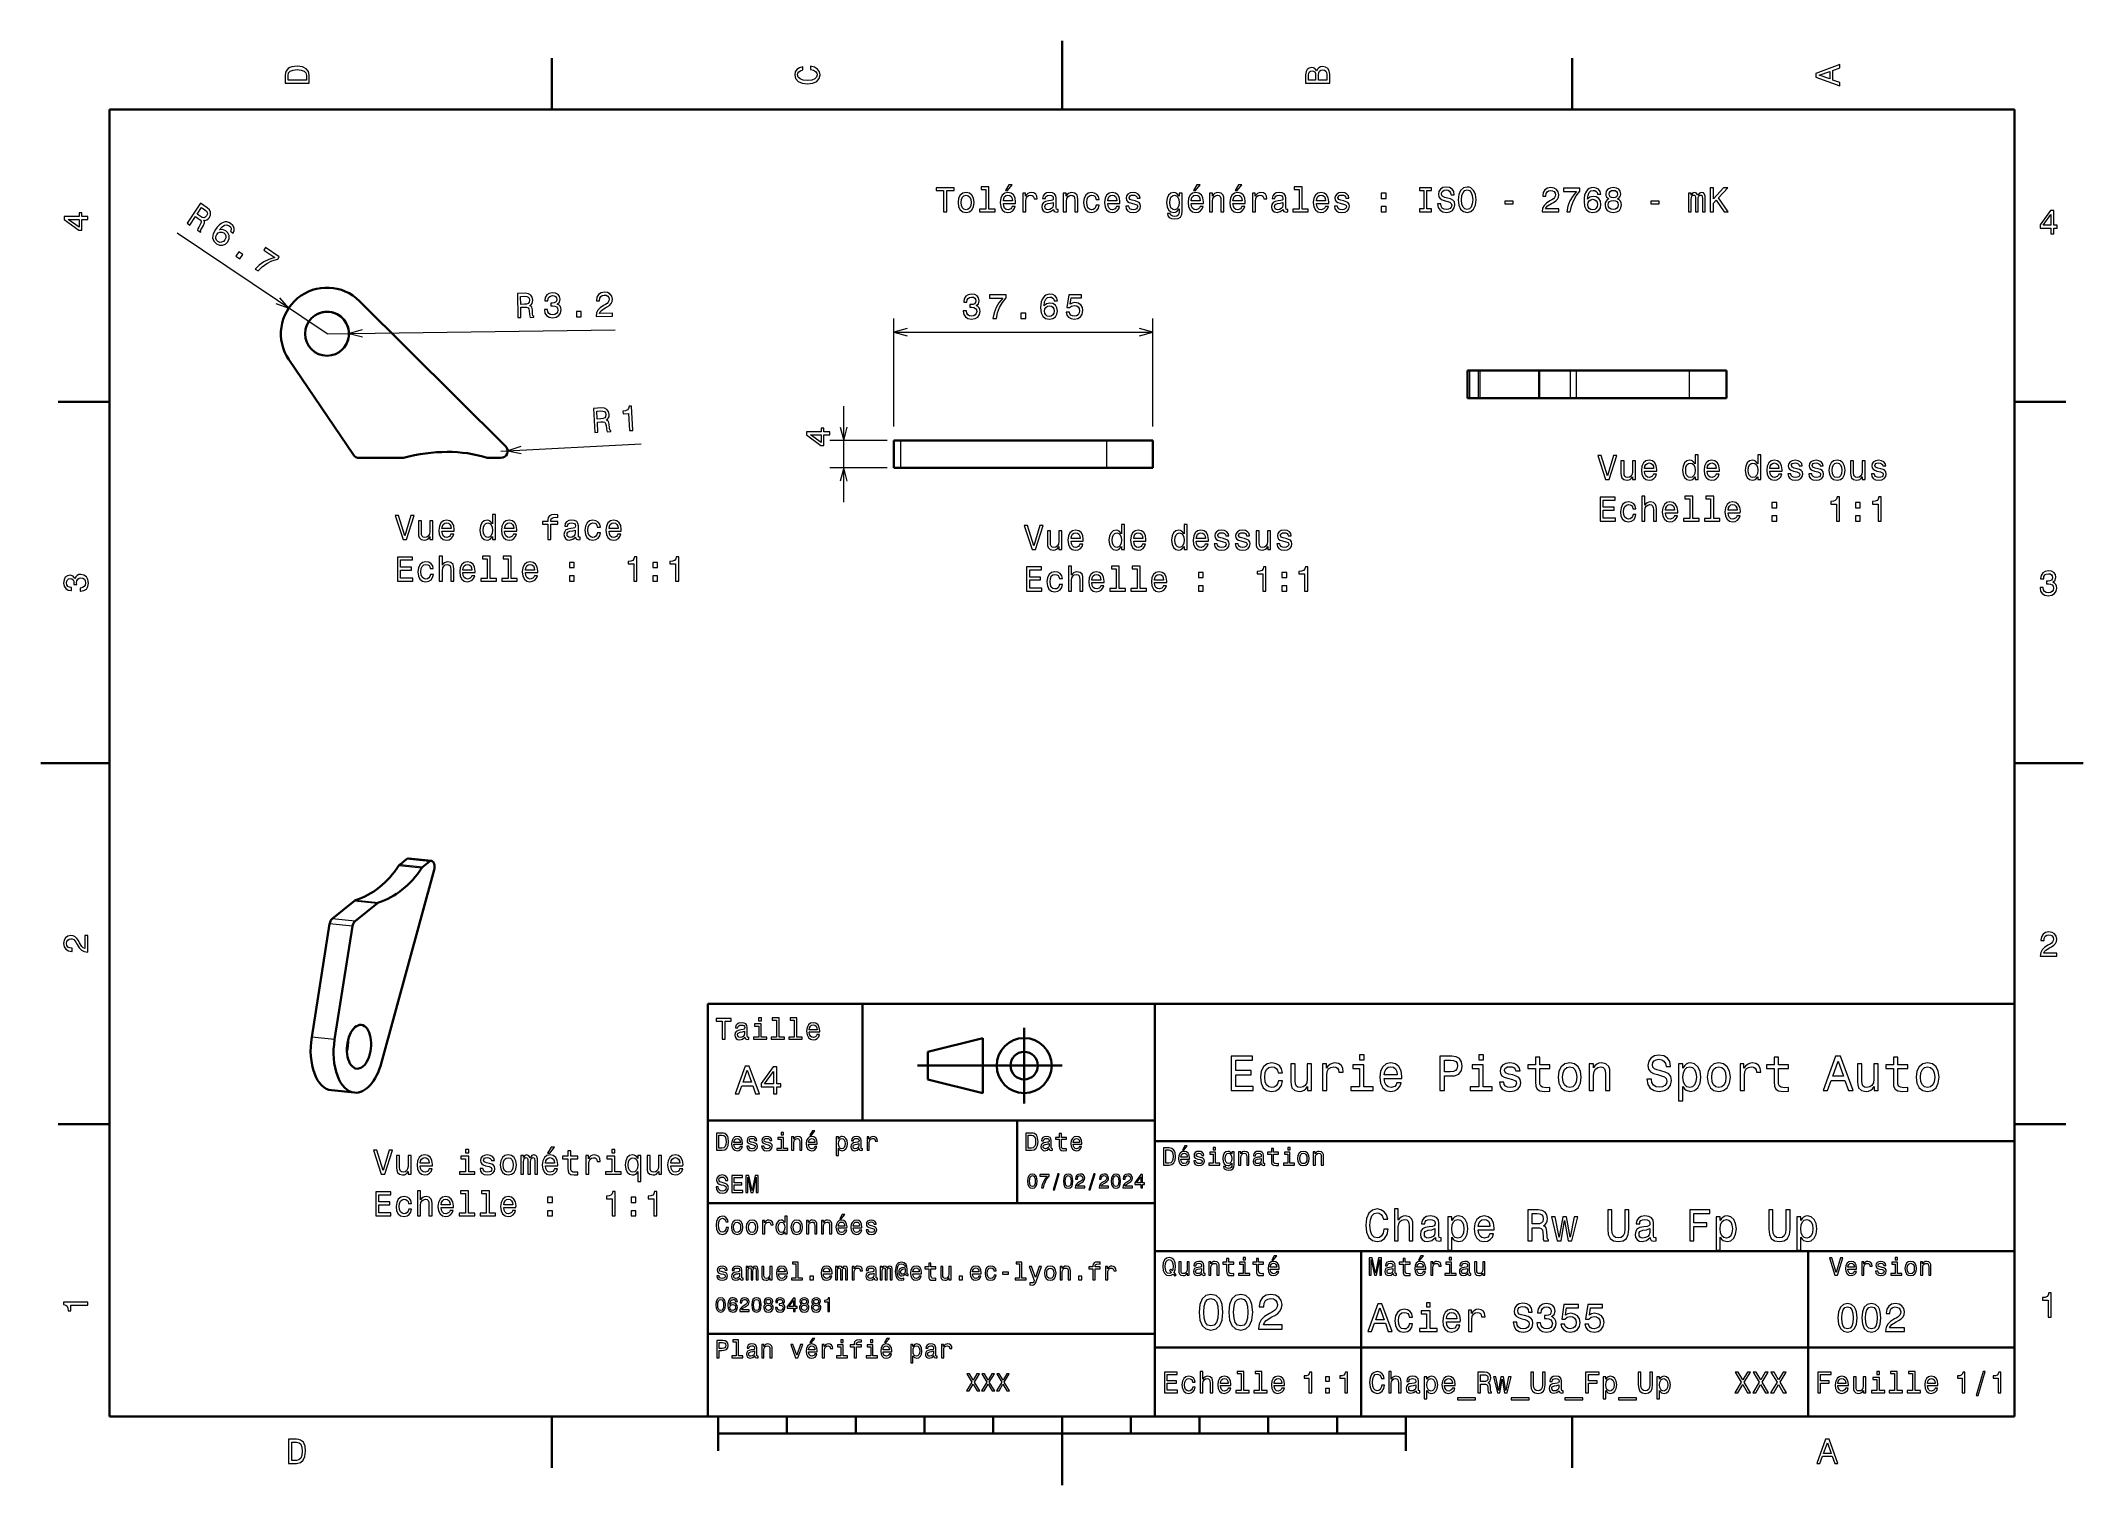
# Model space of a CAD drawing. Extents: x 0 to 297, y 0 to 210.
import ezdxf

# ---------------------------------------------------------------- set-up
doc = ezdxf.new("R2010")
doc.units = 0

msp = doc.modelspace()

# ---------------------------------------------------------------- linework, layer by layer
at = {"color": 7, "lineweight": 35, "ltscale": 0.25}
for p, q in [((148.5, 200), (148.5, 210)), ((10, 105), (0, 105)), ((287, 105), (297, 105)), ((192, 10), (192, 20)), ((148.5, 10), (148.5, 0))]:
    msp.add_line(p, q, dxfattribs=at)
at = {"color": 7, "lineweight": 35, "ltscale": 0.1875}
for p, q in [((74.300003, 200), (74.300003, 207.5)), ((222.699997, 200), (222.699997, 207.5)), ((10, 157.5), (2.5, 157.5)), ((287, 157.5), (294.5, 157.5)), ((10, 52.5), (2.5, 52.5)), ((287, 52.5), (294.5, 52.5)), ((74.300003, 10), (74.300003, 2.5)), ((222.699997, 10), (222.699997, 2.5))]:
    msp.add_line(p, q, dxfattribs=at)
at = {"color": 7, "lineweight": 35}
for p, q in [((287, 200), (10, 200)), ((10, 200), (10, 10)), ((287, 10), (287, 200)), ((46.334961, 172.166077), (67.593628, 151.062866)), ((155.008911, 151.90387), (125.054321, 151.90387)), ((155.008911, 147.90387), (125.054321, 147.90387)), ((49.539734, 61.432495), (57.183777, 89.445557)), ((97, 10), (97, 70)), ((97, 70), (287, 70)), ((162, 10), (162, 70)), ((287, 70), (287, 10)), ((127.5, 61), (148.5, 61)), ((97, 53), (162, 53)), ((162, 50), (287, 50)), ((97, 41), (162, 41)), ((162, 34), (287, 34)), ((257, 10), (257, 34)), ((97, 22), (162, 22)), ((162, 20), (287, 20)), ((10, 10), (287, 10)), ((97, 10), (287, 10)), ((98.5, 7.5), (198.5, 7.5))]:
    msp.add_line(p, q, dxfattribs=at)
at = {"color": 7, "lineweight": 13}
for p, q in [((41.614746, 167.411072), (19.819702, 182.030579)), ((41.614746, 167.411072), (83.519897, 167.960815)), ((124.054321, 167.638489), (161.708862, 167.638489)), ((66.88916, 150.35321), (87.32019, 151.421753))]:
    msp.add_line(p, q, dxfattribs=at)
at = {"color": 7, "lineweight": 13, "ltscale": 0.393365}
for p, q in [((124.054321, 153.90387), (124.054321, 169.638489)), ((161.708862, 153.90387), (161.708862, 169.638489))]:
    msp.add_line(p, q, dxfattribs=at)
at = {"color": 7, "lineweight": 35, "ltscale": 0.418456}
msp.add_line((45.443481, 149.792908), (36.065186, 163.657104), dxfattribs=at)
at = {"color": 7, "lineweight": 35, "ltscale": 0.007388}
for p, q in [((207.759033, 162.066559), (207.463501, 162.066559)), ((207.759033, 158.066559), (207.463501, 158.066559))]:
    msp.add_line(p, q, dxfattribs=at)
at = {"color": 7, "lineweight": 35, "ltscale": 0.1}
for p, q in [((207.463501, 162.066559), (207.463501, 158.066559)), ((245.118042, 158.066559), (245.118042, 162.066559)), ((124.054321, 147.90387), (124.054321, 151.90387)), ((161.708862, 151.90387), (161.708862, 147.90387)), ((129, 59), (129, 63))]:
    msp.add_line(p, q, dxfattribs=at)
at = {"color": 7, "lineweight": 35, "ltscale": 0.032321}
for p, q in [((209.05188, 162.066559), (207.759033, 162.066559)), ((209.05188, 158.066559), (207.759033, 158.066559))]:
    msp.add_line(p, q, dxfattribs=at)
at = {"color": 7, "lineweight": 13, "ltscale": 0.1}
for p, q in [((207.759033, 162.066559), (207.759033, 158.066559)), ((209.05188, 158.066559), (209.05188, 162.066559)), ((209.30249, 158.066559), (209.30249, 162.066559)), ((217.835083, 158.066559), (217.835083, 162.066559)), ((217.990723, 158.066559), (217.990723, 162.066559)), ((222.390991, 162.066559), (222.390991, 158.066559)), ((223.288696, 162.066559), (223.288696, 158.066559)), ((239.711914, 162.066559), (239.711914, 158.066559)), ((125.054321, 147.90387), (125.054321, 151.90387)), ((155.008911, 147.90387), (155.008911, 151.90387))]:
    msp.add_line(p, q, dxfattribs=at)
at = {"color": 7, "lineweight": 35, "ltscale": 0.006265}
for p, q in [((209.30249, 162.066559), (209.05188, 162.066559)), ((209.30249, 158.066559), (209.05188, 158.066559))]:
    msp.add_line(p, q, dxfattribs=at)
at = {"color": 7, "lineweight": 35, "ltscale": 0.213315}
for p, q in [((217.835083, 162.066559), (209.30249, 162.066559)), ((217.835083, 158.066559), (209.30249, 158.066559))]:
    msp.add_line(p, q, dxfattribs=at)
at = {"color": 7, "lineweight": 35, "ltscale": 0.003891}
for p, q in [((217.990723, 162.066559), (217.835083, 162.066559)), ((217.990723, 158.066559), (217.835083, 158.066559))]:
    msp.add_line(p, q, dxfattribs=at)
at = {"color": 7, "lineweight": 35, "ltscale": 0.110007}
for p, q in [((222.390991, 162.066559), (217.990723, 162.066559)), ((222.390991, 158.066559), (217.990723, 158.066559))]:
    msp.add_line(p, q, dxfattribs=at)
at = {"color": 7, "lineweight": 35, "ltscale": 0.022443}
for p, q in [((223.288696, 162.066559), (222.390991, 162.066559)), ((223.288696, 158.066559), (222.390991, 158.066559))]:
    msp.add_line(p, q, dxfattribs=at)
at = {"color": 7, "lineweight": 35, "ltscale": 0.41058}
for p, q in [((223.288696, 162.066559), (239.711914, 162.066559)), ((223.288696, 158.066559), (239.711914, 158.066559))]:
    msp.add_line(p, q, dxfattribs=at)
at = {"color": 7, "lineweight": 35, "ltscale": 0.135153}
for p, q in [((245.118042, 162.066559), (239.711914, 162.066559)), ((245.118042, 158.066559), (239.711914, 158.066559))]:
    msp.add_line(p, q, dxfattribs=at)
at = {"color": 7, "lineweight": 13, "ltscale": 0.35}
msp.add_line((116.750732, 142.90387), (116.750732, 156.90387), dxfattribs=at)
at = {"color": 7, "lineweight": 13, "ltscale": 0.20759}
for p, q in [((123.054321, 151.90387), (114.750732, 151.90387)), ((123.054321, 147.90387), (114.750732, 147.90387))]:
    msp.add_line(p, q, dxfattribs=at)
at = {"color": 7, "lineweight": 35, "ltscale": 0.025}
for p, q in [((124.054321, 151.90387), (125.054321, 151.90387)), ((124.054321, 147.90387), (125.054321, 147.90387))]:
    msp.add_line(p, q, dxfattribs=at)
at = {"color": 7, "lineweight": 35, "ltscale": 0.167499}
for p, q in [((155.008911, 151.90387), (161.708862, 151.90387)), ((155.008911, 147.90387), (161.708862, 147.90387))]:
    msp.add_line(p, q, dxfattribs=at)
at = {"color": 7, "lineweight": 35, "ltscale": 0.155005}
msp.add_line((46.271851, 149.35321), (52.472046, 149.35321), dxfattribs=at)
at = {"color": 7, "lineweight": 35, "ltscale": 0.045544}
msp.add_line((65.067383, 149.35321), (66.88916, 149.35321), dxfattribs=at)
at = {"color": 7, "lineweight": 13, "ltscale": 0.08386}
for p, q in [((52.081116, 90.091064), (55.418396, 89.752686)), ((56.528076, 90.692383), (53.190796, 91.030762)), ((45.616516, 84.955322), (48.953796, 84.616821)), ((45.753784, 85.032227), (49.091064, 84.693726)), ((45.334595, 81.257935), (41.997314, 81.596436)), ((45.69635, 82.004028), (42.35907, 82.342407)), ((42.723083, 64.787598), (39.385803, 65.125977))]:
    msp.add_line(p, q, dxfattribs=at)
at = {"color": 7, "lineweight": 35, "ltscale": 0.030674}
msp.add_line((52.233704, 90.263062), (53.190796, 91.030762), dxfattribs=at)
at = {"color": 7, "lineweight": 13, "ltscale": 0.083859}
msp.add_line((52.233704, 90.263062), (55.570923, 89.924561), dxfattribs=at)
at = {"color": 7, "lineweight": 35, "ltscale": 0.083859}
msp.add_line((56.795959, 90.784302), (53.45874, 91.122803), dxfattribs=at)
at = {"color": 7, "lineweight": 35, "ltscale": 0.030677}
msp.add_line((55.570923, 89.924561), (56.528076, 90.692383), dxfattribs=at)
at = {"color": 7, "lineweight": 35, "ltscale": 0.104398}
msp.add_line((42.35907, 82.342407), (45.616516, 84.955322), dxfattribs=at)
at = {"color": 7, "lineweight": 35, "ltscale": 0.104396}
msp.add_line((45.69635, 82.004028), (48.953796, 84.616821), dxfattribs=at)
at = {"color": 7, "lineweight": 35, "ltscale": 0.416905}
msp.add_line((41.997314, 81.596436), (39.385803, 65.125977), dxfattribs=at)
at = {"color": 7, "lineweight": 35, "ltscale": 0.416902}
msp.add_line((45.334595, 81.257935), (42.723083, 64.787598), dxfattribs=at)
at = {"color": 7, "lineweight": 35, "ltscale": 0.425}
msp.add_line((119.5, 53), (119.5, 70), dxfattribs=at)
at = {"color": 7, "lineweight": 35, "ltscale": 0.275}
msp.add_line((143, 55.5), (143, 66.5), dxfattribs=at)
at = {"color": 7, "lineweight": 35, "ltscale": 0.206155}
for p, q in [((129, 63), (137, 65)), ((137, 57), (129, 59))]:
    msp.add_line(p, q, dxfattribs=at)
at = {"color": 7, "lineweight": 35, "ltscale": 0.2}
msp.add_line((137, 65), (137, 57), dxfattribs=at)
at = {"color": 7, "lineweight": 35, "ltscale": 0.083858}
msp.add_line((42.252441, 57.409302), (45.589661, 57.070923), dxfattribs=at)
at = {"color": 7, "lineweight": 35, "ltscale": 0.3}
msp.add_line((142, 41), (142, 53), dxfattribs=at)
at = {"color": 7, "lineweight": 35, "ltscale": 0.35}
msp.add_line((192, 20), (192, 34), dxfattribs=at)
at = {"color": 7, "lineweight": 35, "ltscale": 0.125}
for p, q in [((98.5, 10), (98.5, 5)), ((198.5, 10), (198.5, 5))]:
    msp.add_line(p, q, dxfattribs=at)
at = {"color": 7, "lineweight": 35, "ltscale": 0.0625}
for p, q in [((108.5, 10), (108.5, 7.5)), ((118.5, 10), (118.5, 7.5)), ((128.5, 10), (128.5, 7.5)), ((138.5, 10), (138.5, 7.5)), ((158.5, 10), (158.5, 7.5)), ((168.5, 10), (168.5, 7.5)), ((178.5, 10), (178.5, 7.5)), ((188.5, 10), (188.5, 7.5))]:
    msp.add_line(p, q, dxfattribs=at)
at = {"color": 7, "lineweight": 13}
for points in [[(35.533215, 204.994965), (35.533215, 203.829971), (39.033215, 203.829971), (39.033215, 204.994965), (38.922264, 205.544678), (38.584366, 205.953171), (38.034657, 206.205338), (37.283215, 206.296112), (36.516644, 206.215424), (36.21405, 206.114563), (35.971977, 205.973343), (35.644165, 205.56485), (35.563473, 205.297562)], [(35.951801, 204.959656), (36.027451, 205.342941), (36.259438, 205.605194), (36.672985, 205.761536), (37.283215, 205.811966), (37.873272, 205.756485), (38.286816, 205.600143), (38.533936, 205.332855), (38.614628, 204.959656), (38.614628, 204.298996), (35.951801, 204.298996)], [(111.93206, 205.817017), (112.35569, 205.716141), (112.658287, 205.549713), (112.844887, 205.317734), (112.905403, 205.045395), (112.814629, 204.71759), (112.54229, 204.460388), (112.098488, 204.28891), (111.483215, 204.233429), (110.872986, 204.28891), (110.424141, 204.455338), (110.151802, 204.71254), (110.055984, 205.045395), (110.106415, 205.287476), (110.247627, 205.494247), (110.474571, 205.655624), (110.787247, 205.766571), (110.787247, 206.245682), (110.308144, 206.094391), (109.94503, 205.832138), (109.718086, 205.474075), (109.637398, 205.045395), (109.763474, 204.510818), (110.116501, 204.10231), (110.696472, 203.840057), (111.483215, 203.749283), (112.269958, 203.840057), (112.84993, 204.10231), (113.208, 204.510818), (113.329041, 205.045395), (113.233215, 205.51442), (112.965927, 205.892654), (112.527161, 206.159943), (111.93206, 206.301163)], [(185.542007, 205.630417), (185.249496, 205.983429), (185.052811, 206.074219), (184.81073, 206.104477), (184.432495, 206.03891), (184.160156, 205.842224), (183.993729, 205.524506), (183.933212, 205.080704), (183.933212, 203.835022), (187.433212, 203.835022), (187.433212, 205.151306), (187.36261, 205.620331), (187.155838, 205.968307), (186.828018, 206.185165), (186.384216, 206.260818), (186.08667, 206.215424), (185.839554, 206.094391), (185.65799, 205.897705)], [(185.385666, 204.984879), (185.385666, 204.298996), (184.351807, 204.298996), (184.351807, 205.025223), (184.382065, 205.297562), (184.472839, 205.489197), (184.629181, 205.605194), (184.86116, 205.645538), (185.093155, 205.600143), (185.254532, 205.479111), (185.355408, 205.272339)], [(187.014618, 205.095825), (187.014618, 204.298996), (185.809296, 204.298996), (185.809296, 205.050446), (185.844589, 205.368164), (185.9505, 205.595108), (186.132065, 205.731277), (186.394302, 205.776657), (186.671692, 205.731277), (186.863327, 205.605194), (186.979324, 205.393372)], [(261.633209, 203.466858), (261.633209, 203.930847), (260.604401, 204.298996), (260.604401, 205.695969), (261.633209, 206.064133), (261.633209, 206.538193), (258.128174, 205.257217), (258.128174, 204.742798)], [(260.17572, 204.460388), (258.632477, 205), (260.17572, 205.539627)], [(131.286026, 185.143372), (131.75, 185.143372), (131.75, 188.219742), (132.809082, 188.219742), (132.809082, 188.643372), (130.221909, 188.643372), (130.221909, 188.219742), (131.286026, 188.219742)], [(133.378967, 186.494949), (133.459656, 185.879684), (133.69165, 185.425797), (134.059799, 185.143372), (134.554031, 185.047546), (135.043228, 185.143372), (135.411377, 185.420746), (135.643372, 185.874634), (135.729111, 186.494949), (135.643372, 187.110229), (135.411377, 187.569168), (135.043228, 187.846542), (134.554031, 187.947403), (134.059799, 187.846542), (133.69165, 187.564117), (133.459656, 187.110229)], [(133.832855, 186.5), (133.878235, 186.953888), (134.019455, 187.281708), (134.246399, 187.483429), (134.554031, 187.554031), (134.856628, 187.483429), (135.083572, 187.286743), (135.224777, 186.953888), (135.275223, 186.5), (135.224777, 186.041061), (135.083572, 185.708206), (134.856628, 185.506485), (134.554031, 185.440918), (134.246399, 185.506485), (134.019455, 185.708206), (133.878235, 186.041061)], [(137.42868, 188.391205), (137.42868, 185.516571), (136.515854, 185.516571), (136.515854, 185.143372), (138.780258, 185.143372), (138.780258, 185.516571), (137.872482, 185.516571), (137.872482, 188.764404), (136.732712, 188.764404), (136.732712, 188.391205)], [(139.970459, 186.368881), (141.745682, 186.368881), (141.750717, 186.575653), (141.670029, 187.155624), (141.44812, 187.58934), (141.095108, 187.851578), (140.626083, 187.947403), (140.167145, 187.846542), (139.814117, 187.564117), (139.587173, 187.105194), (139.506485, 186.5), (139.582138, 185.879684), (139.809082, 185.425797), (140.157059, 185.143372), (140.610947, 185.047546), (141.004318, 185.113113), (141.327087, 185.284576), (141.564117, 185.556915), (141.700287, 185.920029), (141.261536, 185.920029), (141.170746, 185.718292), (141.039627, 185.567001), (140.666428, 185.445969), (140.378967, 185.501434), (140.162109, 185.677948), (140.020889, 185.965424), (139.970459, 186.353745)], [(139.970459, 186.742081), (140.02594, 187.090057), (140.162109, 187.34726), (140.368881, 187.503601), (140.641205, 187.559082), (140.908508, 187.503601), (141.11528, 187.34726), (141.241348, 187.090057), (141.286743, 186.742081)], [(140.278091, 188.219742), (140.575653, 188.219742), (141.276657, 189.077087), (140.782425, 189.077087)], [(142.784576, 185.143372), (143.228394, 185.143372), (143.228394, 186.691635), (143.273773, 187.064835), (143.409943, 187.332138), (143.631851, 187.493515), (143.929398, 187.548996), (144.151291, 187.513687), (144.317719, 187.412827), (144.418594, 187.241348), (144.453888, 187.009369), (144.90274, 187.009369), (144.842224, 187.417862), (144.675797, 187.710373), (144.398422, 187.886887), (144.020172, 187.947403), (143.76297, 187.907059), (143.541061, 187.806198), (143.344376, 187.63472), (143.188034, 187.40274), (143.188034, 187.851578), (142.784576, 187.851578)], [(147.26297, 185.496399), (147.26297, 185.481262), (147.288177, 185.309799), (147.363831, 185.188766), (147.681549, 185.092941), (147.92868, 185.133286), (147.92868, 185.476227), (147.822769, 185.46109), (147.681549, 185.526657), (147.656342, 185.728394), (147.656342, 187.130402), (147.595825, 187.48848), (147.419312, 187.740631), (147.111664, 187.891937), (146.677948, 187.947403), (146.254318, 187.886887), (145.94165, 187.715424), (145.744965, 187.44812), (145.679398, 187.095108), (145.679398, 187.064835), (146.077805, 187.064835), (146.113113, 187.276657), (146.22406, 187.427948), (146.405624, 187.518738), (146.662827, 187.554031), (146.909943, 187.528824), (147.086456, 187.453171), (147.192368, 187.322052), (147.227661, 187.140488), (147.207489, 186.92868), (147.126801, 186.822769), (146.925079, 186.772339), (146.546829, 186.731995), (146.113113, 186.641205), (145.805481, 186.479828), (145.623917, 186.227661), (145.568451, 185.854462), (145.618881, 185.521606), (145.775223, 185.27449), (146.027374, 185.118149), (146.375366, 185.062683), (146.844376, 185.168594)], [(148.690201, 185.143372), (149.134003, 185.143372), (149.134003, 186.706772), (149.179398, 187.064835), (149.325653, 187.327087), (149.552597, 187.48848), (149.855194, 187.548996), (150.09726, 187.498566), (150.248566, 187.362396), (150.324203, 187.135452), (150.349426, 186.832855), (150.349426, 185.143372), (150.793228, 185.143372), (150.793228, 186.92363), (150.773056, 187.281708), (150.682281, 187.579254), (150.384735, 187.851578), (149.920746, 187.947403), (149.663544, 187.912109), (149.446686, 187.816284), (149.260086, 187.654892), (149.113831, 187.438034), (149.113831, 187.851578), (148.690201, 187.851578)], [(153.451004, 186.953888), (153.889771, 186.953888), (153.798996, 187.357346), (153.582138, 187.675079), (153.244232, 187.871765), (152.805481, 187.947403), (152.32132, 187.846542), (151.953171, 187.564117), (151.721191, 187.105194), (151.640488, 186.489914), (151.716141, 185.879684), (151.943085, 185.425797), (152.301147, 185.143372), (152.790344, 185.047546), (153.22406, 185.123199), (153.561966, 185.335007), (153.793945, 185.667862), (153.894806, 186.111664), (153.471191, 186.111664), (153.395538, 185.829254), (153.254318, 185.617432), (153.052597, 185.486313), (152.805481, 185.445969), (152.497833, 185.51152), (152.27594, 185.713257), (152.139771, 186.041061), (152.094376, 186.505035), (152.139771, 186.958939), (152.280975, 187.286743), (152.507935, 187.48848), (152.805481, 187.559082), (153.067719, 187.513687), (153.264404, 187.39769), (153.395538, 187.206055)], [(155.150574, 186.368881), (156.925797, 186.368881), (156.930832, 186.575653), (156.850143, 187.155624), (156.628235, 187.58934), (156.275223, 187.851578), (155.806198, 187.947403), (155.34726, 187.846542), (154.994232, 187.564117), (154.767288, 187.105194), (154.6866, 186.5), (154.762253, 185.879684), (154.989197, 185.425797), (155.337173, 185.143372), (155.791061, 185.047546), (156.184433, 185.113113), (156.507202, 185.284576), (156.744232, 185.556915), (156.880402, 185.920029), (156.44165, 185.920029), (156.350861, 185.718292), (156.219742, 185.567001), (155.846542, 185.445969), (155.559082, 185.501434), (155.342224, 185.677948), (155.201004, 185.965424), (155.150574, 186.353745)], [(155.150574, 186.742081), (155.206055, 187.090057), (155.342224, 187.34726), (155.548996, 187.503601), (155.82132, 187.559082), (156.088623, 187.503601), (156.295395, 187.34726), (156.421478, 187.090057), (156.466858, 186.742081)], [(159.124634, 186.721909), (158.695969, 186.822769), (158.378235, 186.938766), (158.272339, 187.175797), (158.302597, 187.342224), (158.408508, 187.463257), (158.579971, 187.53891), (158.827087, 187.569168), (159.064117, 187.53891), (159.250717, 187.44812), (159.371765, 187.311966), (159.422195, 187.130402), (159.855911, 187.130402), (159.855911, 187.140488), (159.780258, 187.468292), (159.573486, 187.72551), (159.250717, 187.886887), (158.827087, 187.947403), (158.398407, 187.886887), (158.085739, 187.720459), (157.889053, 187.473343), (157.828522, 187.16066), (157.873917, 186.858063), (158.015137, 186.646255), (158.247116, 186.494949), (158.585022, 186.389053), (159.079254, 186.268005), (159.381836, 186.141937), (159.46254, 186.041061), (159.492798, 185.889771), (159.447403, 185.703171), (159.32637, 185.561966), (159.129684, 185.471176), (158.867432, 185.440918), (158.590057, 185.471176), (158.388336, 185.577087), (158.252167, 185.748566), (158.196686, 185.985596), (157.768005, 185.985596), (157.838623, 185.582138), (158.045395, 185.289627), (158.373199, 185.113113), (158.827087, 185.047546), (159.301147, 185.113113), (159.649139, 185.289627), (159.860947, 185.572052), (159.9366, 185.940201), (159.881119, 186.257919), (159.724777, 186.474777), (159.467575, 186.615997)], [(165.978394, 185.264404), (165.978394, 187.851578), (165.554749, 187.851578), (165.554749, 187.412827), (165.206772, 187.811234), (164.994949, 187.912109), (164.757919, 187.947403), (164.329254, 187.846542), (163.996399, 187.564117), (163.779541, 187.110229), (163.703888, 186.5), (163.779541, 185.88472), (163.996399, 185.430832), (164.329254, 185.143372), (164.757919, 185.047546), (165, 185.082855), (165.201721, 185.17363), (165.554749, 185.556915), (165.554749, 185.17363), (165.514404, 184.871033), (165.403458, 184.654175), (165.191635, 184.528091), (164.873917, 184.482712), (164.596542, 184.51297), (164.399857, 184.588623), (164.283859, 184.719742), (164.248566, 184.896255), (163.819885, 184.896255), (163.819885, 184.876083), (163.885437, 184.553314), (164.087173, 184.311234), (164.409943, 184.154892), (164.848694, 184.099426), (165.373199, 184.175079), (165.721176, 184.386887), (165.917862, 184.755051)], [(164.162827, 186.5), (164.208206, 186.948853), (164.344376, 187.281708), (164.556198, 187.478394), (164.838623, 187.548996), (165.136169, 187.478394), (165.358063, 187.281708), (165.494232, 186.948853), (165.544662, 186.5), (165.494232, 186.041061), (165.358063, 185.713257), (165.136169, 185.51152), (164.838623, 185.445969), (164.556198, 185.51152), (164.344376, 185.713257), (164.208206, 186.046112)], [(167.294662, 186.368881), (169.069885, 186.368881), (169.074921, 186.575653), (168.994232, 187.155624), (168.772339, 187.58934), (168.419312, 187.851578), (167.950287, 187.947403), (167.491348, 187.846542), (167.138321, 187.564117), (166.911377, 187.105194), (166.830688, 186.5), (166.906342, 185.879684), (167.133286, 185.425797), (167.481262, 185.143372), (167.93515, 185.047546), (168.328522, 185.113113), (168.651291, 185.284576), (168.888321, 185.556915), (169.02449, 185.920029), (168.585724, 185.920029), (168.494949, 185.718292), (168.363831, 185.567001), (167.990631, 185.445969), (167.703171, 185.501434), (167.486313, 185.677948), (167.345093, 185.965424), (167.294662, 186.353745)], [(167.294662, 186.742081), (167.350143, 187.090057), (167.486313, 187.34726), (167.693085, 187.503601), (167.965424, 187.559082), (168.232712, 187.503601), (168.439484, 187.34726), (168.565552, 187.090057), (168.610947, 186.742081)], [(167.602295, 188.219742), (167.899857, 188.219742), (168.600861, 189.077087), (168.106628, 189.077087)], [(169.942352, 185.143372), (170.386169, 185.143372), (170.386169, 186.706772), (170.431549, 187.064835), (170.577805, 187.327087), (170.804749, 187.48848), (171.107346, 187.548996), (171.349426, 187.498566), (171.500717, 187.362396), (171.57637, 187.135452), (171.601578, 186.832855), (171.601578, 185.143372), (172.04538, 185.143372), (172.04538, 186.92363), (172.025208, 187.281708), (171.934433, 187.579254), (171.636887, 187.851578), (171.172913, 187.947403), (170.91571, 187.912109), (170.698853, 187.816284), (170.512238, 187.654892), (170.365997, 187.438034), (170.365997, 187.851578), (169.942352, 187.851578)], [(173.366714, 186.368881), (175.141922, 186.368881), (175.146973, 186.575653), (175.066284, 187.155624), (174.844376, 187.58934), (174.491348, 187.851578), (174.022339, 187.947403), (173.5634, 187.846542), (173.210373, 187.564117), (172.983429, 187.105194), (172.90274, 186.5), (172.978378, 185.879684), (173.205322, 185.425797), (173.553314, 185.143372), (174.007202, 185.047546), (174.400574, 185.113113), (174.723343, 185.284576), (174.960373, 185.556915), (175.096542, 185.920029), (174.657776, 185.920029), (174.567001, 185.718292), (174.435883, 185.567001), (174.062683, 185.445969), (173.775208, 185.501434), (173.55835, 185.677948), (173.417145, 185.965424), (173.366714, 186.353745)], [(173.366714, 186.742081), (173.42218, 187.090057), (173.55835, 187.34726), (173.765121, 187.503601), (174.03746, 187.559082), (174.304749, 187.503601), (174.51152, 187.34726), (174.637604, 187.090057), (174.682983, 186.742081)], [(173.674347, 188.219742), (173.971893, 188.219742), (174.672913, 189.077087), (174.178665, 189.077087)], [(176.180832, 185.143372), (176.624634, 185.143372), (176.624634, 186.691635), (176.670029, 187.064835), (176.806183, 187.332138), (177.028091, 187.493515), (177.325638, 187.548996), (177.547546, 187.513687), (177.713974, 187.412827), (177.814835, 187.241348), (177.850143, 187.009369), (178.298981, 187.009369), (178.238464, 187.417862), (178.072037, 187.710373), (177.794662, 187.886887), (177.416412, 187.947403), (177.15921, 187.907059), (176.937317, 187.806198), (176.740631, 187.63472), (176.58429, 187.40274), (176.58429, 187.851578), (176.180832, 187.851578)], [(180.65921, 185.496399), (180.65921, 185.481262), (180.684433, 185.309799), (180.760071, 185.188766), (181.077805, 185.092941), (181.324921, 185.133286), (181.324921, 185.476227), (181.219009, 185.46109), (181.077805, 185.526657), (181.052582, 185.728394), (181.052582, 187.130402), (180.992065, 187.48848), (180.815552, 187.740631), (180.507919, 187.891937), (180.074203, 187.947403), (179.650574, 187.886887), (179.337891, 187.715424), (179.141205, 187.44812), (179.075638, 187.095108), (179.075638, 187.064835), (179.47406, 187.064835), (179.509369, 187.276657), (179.620316, 187.427948), (179.801865, 187.518738), (180.059067, 187.554031), (180.306183, 187.528824), (180.482697, 187.453171), (180.588608, 187.322052), (180.623917, 187.140488), (180.603745, 186.92868), (180.523041, 186.822769), (180.32132, 186.772339), (179.943085, 186.731995), (179.509369, 186.641205), (179.201721, 186.479828), (179.020172, 186.227661), (178.964691, 185.854462), (179.015121, 185.521606), (179.171463, 185.27449), (179.42363, 185.118149), (179.771606, 185.062683), (180.240631, 185.168594)], [(182.969009, 188.391205), (182.969009, 185.516571), (182.056183, 185.516571), (182.056183, 185.143372), (184.320602, 185.143372), (184.320602, 185.516571), (183.412811, 185.516571), (183.412811, 188.764404), (182.273041, 188.764404), (182.273041, 188.391205)], [(185.510803, 186.368881), (187.286011, 186.368881), (187.291061, 186.575653), (187.210358, 187.155624), (186.988464, 187.58934), (186.635437, 187.851578), (186.166412, 187.947403), (185.707489, 187.846542), (185.354462, 187.564117), (185.127518, 187.105194), (185.046814, 186.5), (185.122467, 185.879684), (185.349411, 185.425797), (185.697403, 185.143372), (186.151291, 185.047546), (186.544662, 185.113113), (186.867432, 185.284576), (187.104462, 185.556915), (187.240631, 185.920029), (186.801865, 185.920029), (186.71109, 185.718292), (186.579956, 185.567001), (186.206757, 185.445969), (185.919296, 185.501434), (185.702438, 185.677948), (185.561234, 185.965424), (185.510803, 186.353745)], [(185.510803, 186.742081), (185.566269, 187.090057), (185.702438, 187.34726), (185.90921, 187.503601), (186.181549, 187.559082), (186.448837, 187.503601), (186.655609, 187.34726), (186.781693, 187.090057), (186.827087, 186.742081)], [(189.484863, 186.721909), (189.056183, 186.822769), (188.738464, 186.938766), (188.632553, 187.175797), (188.662811, 187.342224), (188.768723, 187.463257), (188.940186, 187.53891), (189.187317, 187.569168), (189.424347, 187.53891), (189.610947, 187.44812), (189.731979, 187.311966), (189.78241, 187.130402), (190.216125, 187.130402), (190.216125, 187.140488), (190.140472, 187.468292), (189.933716, 187.72551), (189.610947, 187.886887), (189.187317, 187.947403), (188.758636, 187.886887), (188.445953, 187.720459), (188.249268, 187.473343), (188.188751, 187.16066), (188.234146, 186.858063), (188.375351, 186.646255), (188.60733, 186.494949), (188.945236, 186.389053), (189.439468, 186.268005), (189.742065, 186.141937), (189.822754, 186.041061), (189.853012, 185.889771), (189.807632, 185.703171), (189.686584, 185.561966), (189.489899, 185.471176), (189.227661, 185.440918), (188.950287, 185.471176), (188.74855, 185.577087), (188.612381, 185.748566), (188.556915, 185.985596), (188.128235, 185.985596), (188.198837, 185.582138), (188.405609, 185.289627), (188.733429, 185.113113), (189.187317, 185.047546), (189.661377, 185.113113), (190.009354, 185.289627), (190.221176, 185.572052), (190.296814, 185.940201), (190.241348, 186.257919), (190.085007, 186.474777), (189.827805, 186.615997)], [(194.926514, 187.100143), (195.622467, 187.100143), (195.622467, 187.851578), (194.926514, 187.851578)], [(201.114548, 185.567001), (200.469009, 185.567001), (200.469009, 185.143372), (202.22406, 185.143372), (202.22406, 185.567001), (201.578522, 185.567001), (201.578522, 188.219742), (202.22406, 188.219742), (202.22406, 188.643372), (200.469009, 188.643372), (200.469009, 188.219742), (201.114548, 188.219742)], [(203.585724, 186.298264), (203.126801, 186.298264), (203.227661, 185.763687), (203.479828, 185.370316), (203.868149, 185.133286), (204.392639, 185.047546), (204.912109, 185.128235), (205.30043, 185.350143), (205.547546, 185.69812), (205.638321, 186.157059), (205.562683, 186.570602), (205.350861, 186.837891), (205.007919, 187.014404), (204.548981, 187.145538), (204.155609, 187.241348), (203.898407, 187.35231), (203.752167, 187.513687), (203.706757, 187.765854), (203.752167, 187.992798), (203.88327, 188.164261), (204.085007, 188.280258), (204.362396, 188.320602), (204.644806, 188.270172), (204.866699, 188.134003), (205.01297, 187.907059), (205.083557, 187.599426), (205.542511, 187.599426), (205.542511, 187.609512), (205.461807, 188.083572), (205.224777, 188.4366), (204.851578, 188.658508), (204.34726, 188.734146), (203.893372, 188.658508), (203.540344, 188.446686), (203.313385, 188.118881), (203.232697, 187.695251), (203.298264, 187.317001), (203.489899, 187.059799), (203.792511, 186.888321), (204.206055, 186.757202), (204.614548, 186.641205), (204.92218, 186.530258), (205.108795, 186.368881), (205.174347, 186.106628), (205.113831, 185.83934), (204.957489, 185.637604), (204.720459, 185.51152), (204.412811, 185.471176), (204.069885, 185.526657), (203.807632, 185.688034), (203.641205, 185.950287)], [(206.122467, 186.893372), (206.213257, 186.106628), (206.475494, 185.526657), (206.884003, 185.168594), (207.418579, 185.047546), (207.94812, 185.168594), (208.361664, 185.526657), (208.618866, 186.106628), (208.714691, 186.893372), (208.618866, 187.675079), (208.507919, 187.992798), (208.361664, 188.255035), (207.94812, 188.613113), (207.695953, 188.703888), (207.418579, 188.739197), (206.878967, 188.613113), (206.470459, 188.260086), (206.213257, 187.680115)], [(206.606628, 186.893372), (206.662109, 187.503601), (206.828522, 187.952454), (207.085724, 188.224777), (207.418579, 188.320602), (207.746399, 188.224777), (208.003601, 187.947403), (208.170029, 187.498566), (208.230545, 186.893372), (208.170029, 186.283142), (208.003601, 185.83429), (207.746399, 185.561966), (207.418579, 185.471176), (207.085724, 185.561966), (206.828522, 185.83429), (206.662109, 186.278091)], [(218.332138, 185.143372), (220.737762, 185.143372), (220.737762, 185.577087), (218.836456, 185.577087), (218.942383, 185.814117), (219.123932, 186.010803), (219.683716, 186.368881), (219.981277, 186.520172), (220.314133, 186.73703), (220.551163, 186.989197), (220.687332, 187.286743), (220.737762, 187.624634), (220.652023, 188.048264), (220.414993, 188.381119), (220.05188, 188.592941), (219.582855, 188.668594), (219.098709, 188.582855), (218.73056, 188.345825), (218.49353, 187.967575), (218.412842, 187.468292), (218.412842, 187.39769), (218.871765, 187.39769), (218.871765, 187.438034), (218.917145, 187.780975), (219.053314, 188.033142), (219.270172, 188.194519), (219.557648, 188.25), (219.850159, 188.19957), (220.067017, 188.073486), (220.208221, 187.876801), (220.258652, 187.629684), (220.223358, 187.39769), (220.127533, 187.201004), (219.966156, 187.029541), (219.744247, 186.878235), (219.446686, 186.716858), (218.952454, 186.404175), (218.604477, 186.07132), (218.397705, 185.667862), (218.332138, 185.158508)], [(221.897705, 185.143372), (222.407074, 185.143372), (222.573502, 185.97551), (222.865997, 186.752167), (223.279541, 187.473343), (223.819183, 188.149139), (223.819183, 188.567719), (221.41861, 188.567719), (221.41861, 188.108795), (223.335022, 188.108795), (222.780273, 187.427948), (222.361694, 186.716858), (222.069183, 185.960373)], [(226.845123, 187.700287), (226.749298, 188.108795), (226.52739, 188.411377), (226.184448, 188.603027), (225.740646, 188.668594), (225.4431, 188.633286), (225.185883, 188.53746), (224.958954, 188.381119), (224.767303, 188.159225), (224.616013, 187.881851), (224.505066, 187.543945), (224.434448, 187.145538), (224.414276, 186.696686), (224.494965, 185.980545), (224.742096, 185.46109), (225.140503, 185.148422), (225.685181, 185.042511), (226.174377, 185.133286), (226.547577, 185.370316), (226.789642, 185.743515), (226.875366, 186.217575), (226.789642, 186.696686), (226.557648, 187.064835), (226.199585, 187.296829), (225.755768, 187.377518), (225.276672, 187.276657), (224.91861, 186.989197), (224.994263, 187.543945), (225.15564, 187.942368), (225.402756, 188.179398), (225.745697, 188.260086), (225.997864, 188.219742), (226.189499, 188.113831), (226.315582, 187.937317), (226.381134, 187.700287)], [(228.04541, 187.029541), (227.788208, 186.888321), (227.611694, 186.691635), (227.500732, 186.444519), (227.465439, 186.146973), (227.546127, 185.69812), (227.778107, 185.350143), (228.156357, 185.128235), (228.670776, 185.042511), (229.18013, 185.128235), (229.55838, 185.350143), (229.790375, 185.69812), (229.876099, 186.146973), (229.835754, 186.444519), (229.729843, 186.691635), (229.548279, 186.888321), (229.296127, 187.029541), (229.497864, 187.150574), (229.639069, 187.317001), (229.724792, 187.518738), (229.755066, 187.765854), (229.674377, 188.123917), (229.462555, 188.411377), (229.119614, 188.597977), (228.670776, 188.668594), (228.216873, 188.597977), (227.873932, 188.411377), (227.657074, 188.123917), (227.581421, 187.765854), (227.606644, 187.518738), (227.692383, 187.317001)], [(228.060547, 187.72551), (228.100891, 187.947403), (228.221924, 188.118881), (228.413559, 188.224777), (228.670776, 188.265137), (228.922928, 188.224777), (229.114563, 188.118881), (229.235611, 187.947403), (229.281006, 187.72551), (229.235611, 187.498566), (229.114563, 187.322052), (228.922928, 187.206055), (228.670776, 187.170746), (228.413559, 187.21109), (228.221924, 187.322052), (228.100891, 187.498566)], [(239.594421, 185.143372), (240.002914, 185.143372), (240.002914, 186.953888), (240.028137, 187.226227), (240.103775, 187.422913), (240.219772, 187.53891), (240.371063, 187.58429), (240.492096, 187.543945), (240.5728, 187.443085), (240.613144, 187.271606), (240.628265, 187.044662), (240.628265, 185.143372), (241.011566, 185.143372), (241.011566, 186.953888), (241.036774, 187.221176), (241.112427, 187.417862), (241.233459, 187.53891), (241.384766, 187.58429), (241.505798, 187.543945), (241.586487, 187.443085), (241.636917, 187.044662), (241.636917, 185.143372), (242.04541, 185.143372), (242.04541, 187.014404), (242.020203, 187.40274), (241.939514, 187.700287), (241.778137, 187.881851), (241.515869, 187.947403), (241.208252, 187.846542), (240.971222, 187.554031), (240.784607, 187.841492), (240.471924, 187.947403), (240.184479, 187.846542), (239.987793, 187.564117), (239.987793, 187.851578), (239.594421, 187.851578)], [(242.756516, 185.143372), (243.22049, 185.143372), (243.22049, 186.389053), (243.634033, 186.832855), (244.809113, 185.143372), (245.373962, 185.143372), (243.961853, 187.170746), (245.333603, 188.643372), (244.718323, 188.643372), (243.22049, 187.02449), (243.22049, 188.643372), (242.756516, 188.643372)], [(6.833213, 184.02739), (6.833213, 184.481277), (5.965778, 184.481277), (5.965778, 184.98056), (5.56232, 184.98056), (5.56232, 184.481277), (3.408862, 184.481277), (3.408862, 184.022339), (5.521974, 182.489197), (5.965778, 182.489197), (5.965778, 184.02739)], [(21.26062, 183.472412), (21.650146, 183.211121), (22.473267, 184.438293), (22.871216, 184.171387), (23.155884, 183.962158), (23.300903, 183.779907), (23.308716, 183.57428), (23.184814, 183.299072), (22.952881, 182.908081), (22.812256, 182.644165), (22.764282, 182.463806), (23.203979, 182.168823), (23.257324, 182.248413), (23.239746, 182.430298), (23.352295, 182.670593), (23.637573, 183.159302), (23.799561, 183.554688), (23.776367, 183.72821), (23.678955, 183.908936), (23.916626, 183.901245), (24.132324, 183.969177), (24.331299, 184.102905), (24.505249, 184.308044), (24.682617, 184.699158), (24.692139, 185.075439), (24.522461, 185.419983), (24.182007, 185.727295), (23.210327, 186.379028)], [(23.834351, 185.444336), (24.072998, 185.247803), (24.199707, 185.047424), (24.214478, 184.825012), (24.097656, 184.569336), (23.892822, 184.354553), (23.681396, 184.283813), (23.43811, 184.337646), (23.160278, 184.493713), (22.712036, 184.794312), (23.361084, 185.76178)], [(147.21254, 186.091492), (147.152023, 185.829254), (146.990631, 185.627518), (146.748566, 185.496399), (146.451004, 185.451004), (146.259369, 185.476227), (146.123199, 185.556915), (146.03746, 185.69812), (146.012253, 185.894806), (146.032425, 186.07132), (146.113113, 186.197403), (146.435883, 186.338623), (146.844376, 186.399139), (147.21254, 186.520172)], [(180.60878, 186.091492), (180.548264, 185.829254), (180.386887, 185.627518), (180.144806, 185.496399), (179.84726, 185.451004), (179.655609, 185.476227), (179.51944, 185.556915), (179.433716, 185.69812), (179.408493, 185.894806), (179.428665, 186.07132), (179.509369, 186.197403), (179.832123, 186.338623), (180.240631, 186.399139), (180.60878, 186.520172)], [(194.926514, 185.143372), (195.622467, 185.143372), (195.622467, 185.894806), (194.926514, 185.894806)], [(212.880402, 186.298264), (214.100861, 186.298264), (214.100861, 186.696686), (212.880402, 186.696686)], [(226.386185, 186.21254), (226.330704, 185.894806), (226.189499, 185.65274), (225.962555, 185.491348), (225.68013, 185.440918), (225.382584, 185.491348), (225.15564, 185.64769), (225.009384, 185.889771), (224.963989, 186.207489), (225.014435, 186.520172), (225.15564, 186.757202), (225.387634, 186.908508), (225.700302, 186.963974), (225.972641, 186.908508), (226.189499, 186.762253), (226.330704, 186.525223)], [(227.949585, 186.157059), (227.994965, 186.424347), (228.141235, 186.626083), (228.368164, 186.757202), (228.670776, 186.802597), (228.968323, 186.757202), (229.195267, 186.626083), (229.341522, 186.424347), (229.391953, 186.157059), (229.341522, 185.869598), (229.195267, 185.65274), (228.968323, 185.51152), (228.670776, 185.466141), (228.368164, 185.51152), (228.141235, 185.65274), (227.994965, 185.869598)], [(234.132599, 186.298264), (235.353058, 186.298264), (235.353058, 186.696686), (234.132599, 186.696686)], [(292.277374, 181.916794), (292.731262, 181.916794), (292.731262, 182.784225), (293.23056, 182.784225), (293.23056, 183.187683), (292.731262, 183.187683), (292.731262, 185.341141), (292.272339, 185.341141), (290.739197, 183.228027), (290.739197, 182.784225), (292.277374, 182.784225)], [(291.162842, 183.187683), (292.277374, 184.756134), (292.277374, 183.187683)], [(5.56232, 182.912827), (3.993876, 184.02739), (5.56232, 184.02739)], [(27.975952, 182.046814), (28.123901, 182.439453), (28.108276, 182.814331), (27.930176, 183.164551), (27.598145, 183.466248), (27.331421, 183.602661), (27.064331, 183.666382), (26.788818, 183.662964), (26.506104, 183.585388), (26.225952, 183.439331), (25.945557, 183.22052), (25.664917, 182.929016), (25.398193, 182.567444), (25.066284, 181.927795), (24.982056, 181.358765), (25.138794, 180.877136), (25.532104, 180.485779), (25.989014, 180.288635), (26.430908, 180.277588), (26.839844, 180.452698), (27.175171, 180.798645), (27.37085, 181.244263), (27.383301, 181.67926), (27.215088, 182.07135), (26.891479, 182.38562), (26.437378, 182.568726), (25.97998, 182.52948), (26.351807, 182.947998), (26.707764, 183.189026), (27.045044, 183.248169), (27.374756, 183.124146), (27.561646, 182.950195), (27.661865, 182.755493), (27.668213, 182.538635), (27.590698, 182.305298)], [(26.766113, 181.066956), (26.542969, 180.833984), (26.290894, 180.711609), (26.012573, 180.703979), (25.749878, 180.819458), (25.530884, 181.0271), (25.429443, 181.283325), (25.442871, 181.565857), (25.582153, 181.85498), (25.798218, 182.086548), (26.047607, 182.204773), (26.324463, 182.201172), (26.615112, 182.073059), (26.810303, 181.875305), (26.908936, 181.632996), (26.894165, 181.357483)], [(28.360107, 178.710266), (28.93811, 178.322571), (29.356689, 178.946655), (28.778687, 179.334351)], [(31.169556, 176.825745), (31.592651, 176.541992), (32.194336, 177.140381), (32.869873, 177.622437), (33.615112, 177.990967), (34.439697, 178.251587), (34.672852, 178.599243), (32.679321, 179.936462), (32.423584, 179.555359), (34.015137, 178.487793), (33.175171, 178.231384), (32.431396, 177.874023), (31.76709, 177.408752)], [(69.344238, 169.775024), (69.813232, 169.781128), (69.793823, 171.258667), (70.272949, 171.264954), (70.626099, 171.254456), (70.848877, 171.186768), (70.972168, 171.021973), (71.026489, 170.725098), (71.057617, 170.271545), (71.091797, 169.974426), (71.154663, 169.798767), (71.684082, 169.805664), (71.682861, 169.901489), (71.565063, 170.041199), (71.52124, 170.302856), (71.478516, 170.867188), (71.387329, 171.284607), (71.269653, 171.414246), (71.086792, 171.507629), (71.286865, 171.636353), (71.425781, 171.814697), (71.513672, 172.037781), (71.540405, 172.305481), (71.464233, 172.728149), (71.258301, 173.043152), (70.922974, 173.230469), (70.468262, 173.290039), (69.29834, 173.274719)], [(70.342773, 172.85968), (70.650757, 172.833435), (70.868896, 172.740479), (71.007324, 172.565796), (71.056396, 172.289001), (71.009766, 171.995911), (70.875977, 171.817627), (70.645142, 171.723755), (70.327881, 171.694397), (69.788208, 171.687317), (69.772949, 172.852234)], [(73.219238, 170.925354), (73.219727, 170.890015), (73.306763, 170.406982), (73.548462, 170.046997), (73.924683, 169.819946), (74.420044, 169.740662), (74.943359, 169.833313), (75.333862, 170.060364), (75.581299, 170.416626), (75.666138, 170.871704), (75.621826, 171.168701), (75.507813, 171.409302), (75.32373, 171.593506), (75.079956, 171.72644), (75.404175, 172.003052), (75.514404, 172.438293), (75.433594, 172.830627), (75.212891, 173.125305), (74.857422, 173.307251), (74.372437, 173.366455), (73.919678, 173.279785), (73.574707, 173.053345), (73.352417, 172.697388), (73.282837, 172.227417), (73.283325, 172.192139), (73.732178, 172.197998), (73.768188, 172.521301), (73.896362, 172.754944), (74.106323, 172.898926), (74.403076, 172.953247), (74.665894, 172.916382), (74.858887, 172.812988), (74.977173, 172.643066), (75.025513, 172.411682), (74.983398, 172.164001), (74.864624, 171.995972), (74.654053, 171.892334), (74.367065, 171.858337), (74.170288, 171.860779), (74.175537, 171.462402), (74.422485, 171.475708), (74.740845, 171.434509), (74.97937, 171.316589), (75.123169, 171.121765), (75.177002, 170.865234), (75.125366, 170.572083), (74.981934, 170.353271), (74.751709, 170.214111), (74.444702, 170.164673), (74.126343, 170.210938), (73.892456, 170.359192), (73.743042, 170.599304), (73.683228, 170.931396)], [(80.745483, 169.924561), (83.150879, 169.956116), (83.145142, 170.389771), (81.244019, 170.364868), (81.346802, 170.603271), (81.525757, 170.802307), (82.080811, 171.167664), (82.376343, 171.322876), (82.706421, 171.544067), (82.940063, 171.799316), (83.072266, 172.098633), (83.118286, 172.437134), (83.026978, 172.859619), (82.785645, 173.189331), (82.4198, 173.396362), (81.949829, 173.465881), (81.466797, 173.373779), (81.101807, 173.131958), (80.869751, 172.75061), (80.795654, 172.250305), (80.796509, 172.179749), (81.255493, 172.18573), (81.254883, 172.226074), (81.295776, 172.56958), (81.428711, 172.823547), (81.643433, 172.987732), (81.930054, 173.046997), (82.223267, 173.000366), (82.441772, 172.877136), (82.585571, 172.682373), (82.63916, 172.435913), (82.606934, 172.203491), (82.513672, 172.005554), (82.354614, 171.83197), (82.134644, 171.677795), (81.839233, 171.512512), (81.349121, 171.193359), (81.005615, 170.856018), (80.804077, 170.449829), (80.745239, 169.939697)], [(134.13855, 170.737915), (134.13855, 170.702606), (134.219238, 170.21846), (134.456299, 169.855347), (134.829468, 169.623352), (135.32373, 169.537628), (135.848267, 169.623352), (136.241577, 169.845261), (136.493774, 170.198288), (136.584595, 170.652176), (136.544189, 170.949738), (136.433228, 171.191803), (136.251709, 171.378403), (136.009644, 171.514572), (136.337402, 171.786896), (136.453491, 172.220612), (136.377808, 172.613983), (136.160889, 172.911545), (135.807861, 173.098145), (135.32373, 173.163696), (134.869873, 173.083008), (134.521851, 172.861115), (134.294922, 172.508087), (134.219238, 172.039063), (134.219238, 172.003754), (134.668091, 172.003754), (134.708496, 172.326538), (134.8396, 172.558517), (135.051392, 172.699738), (135.348999, 172.750153), (135.611206, 172.709808), (135.802856, 172.603912), (135.918823, 172.432434), (135.964233, 172.200439), (135.918823, 171.953339), (135.797852, 171.786896), (135.58606, 171.686035), (135.298584, 171.655777), (135.101807, 171.660828), (135.101807, 171.262405), (135.348999, 171.272491), (135.666748, 171.227112), (135.903687, 171.106079), (136.044922, 170.909393), (136.095337, 170.652176), (136.039917, 170.35968), (135.893677, 170.142822), (135.661621, 170.006653), (135.354004, 169.961258), (135.036255, 170.011688), (134.804321, 170.162994), (134.658081, 170.40506), (134.602539, 170.737915)], [(138.44458, 169.638489), (138.953979, 169.638489), (139.120361, 170.470612), (139.412842, 171.247284), (139.826416, 171.96846), (140.366089, 172.644257), (140.366089, 173.062836), (137.965454, 173.062836), (137.965454, 172.603912), (139.881836, 172.603912), (139.327148, 171.923065), (138.908569, 171.211975), (138.616089, 170.45549)], [(147.828125, 172.195404), (147.7323, 172.603912), (147.510376, 172.906494), (147.16748, 173.098145), (146.723633, 173.163696), (146.426147, 173.128403), (146.168945, 173.032578), (145.941895, 172.876251), (145.750366, 172.654343), (145.598999, 172.376953), (145.488037, 172.039063), (145.41748, 171.640656), (145.397339, 171.191803), (145.478027, 170.475662), (145.725098, 169.956207), (146.123535, 169.643524), (146.668213, 169.537628), (147.157349, 169.628403), (147.530518, 169.865433), (147.772583, 170.238632), (147.858398, 170.712708), (147.772583, 171.191803), (147.540649, 171.559967), (147.182617, 171.791946), (146.73877, 171.872635), (146.259644, 171.771774), (145.901611, 171.484314), (145.977295, 172.039063), (146.138672, 172.437469), (146.385742, 172.674515), (146.728638, 172.755203), (146.980835, 172.714859), (147.172485, 172.608948), (147.298584, 172.432434), (147.364136, 172.195404)], [(149.103149, 170.551315), (149.214111, 170.137772), (149.461182, 169.815002), (149.824341, 169.613281), (150.288208, 169.537628), (150.797607, 169.628403), (151.196045, 169.875519), (151.448242, 170.26889), (151.544067, 170.773224), (151.458252, 171.242233), (151.216187, 171.610382), (150.838013, 171.847412), (150.348755, 171.933167), (149.970581, 171.872635), (149.677979, 171.706207), (149.819214, 172.649292), (151.352417, 172.649292), (151.352417, 173.062836), (149.481323, 173.062836), (149.203979, 171.20694), (149.607422, 171.20694), (149.899902, 171.44397), (150.273193, 171.529694), (150.595947, 171.474213), (150.843018, 171.312836), (150.99939, 171.06572), (151.05481, 170.748001), (150.99939, 170.430267), (150.838013, 170.183167), (150.59082, 170.026825), (150.273193, 169.971344), (150.005859, 170.006653), (149.799072, 170.122635), (149.647827, 170.304199), (149.572144, 170.551315)], [(77.892212, 169.887085), (78.588135, 169.89624), (78.578247, 170.647644), (77.882324, 170.638489)], [(142.533691, 169.638489), (143.229614, 169.638489), (143.229614, 170.389923), (142.533691, 170.389923)], [(147.369141, 170.707642), (147.313721, 170.389923), (147.172485, 170.147858), (146.945557, 169.986481), (146.663086, 169.936035), (146.365601, 169.986481), (146.138672, 170.142822), (145.992432, 170.384888), (145.947021, 170.702606), (145.997437, 171.015289), (146.138672, 171.252319), (146.370605, 171.403625), (146.68335, 171.459091), (146.955688, 171.403625), (147.172485, 171.257355), (147.313721, 171.020325)], [(80.546143, 153.07019), (81.014526, 153.094666), (80.937378, 154.570313), (81.415771, 154.595337), (81.769165, 154.598694), (81.994385, 154.539734), (82.124023, 154.379883), (82.189941, 154.085327), (82.23877, 153.633423), (82.284546, 153.33783), (82.354248, 153.164734), (82.883057, 153.192383), (82.878052, 153.288086), (82.754761, 153.423035), (82.700806, 153.6828), (82.636108, 154.245056), (82.528564, 154.658569), (82.405884, 154.783447), (82.219604, 154.86969), (82.414429, 155.006104), (82.546265, 155.189758), (82.625366, 155.416138), (82.641602, 155.684631), (82.54895, 156.104004), (82.330933, 156.410706), (81.988525, 156.584717), (81.531738, 156.626526), (80.363403, 156.565369)], [(81.423218, 156.191589), (81.732056, 156.177429), (81.953613, 156.093018), (82.098755, 155.923889), (82.158569, 155.649231), (82.123535, 155.354492), (81.996704, 155.171143), (81.769775, 155.068359), (81.453857, 155.026611), (80.914917, 154.998413), (80.854126, 156.161804)], [(85.609131, 153.334961), (86.067383, 153.358948), (85.883301, 156.879333), (85.540894, 156.86145), (85.466309, 156.5495), (85.295776, 156.333496), (85.025024, 156.198181), (84.644409, 156.137817), (84.663086, 155.780273), (85.479004, 155.822937)], [(114.750732, 152.713867), (114.750732, 153.167755), (113.883301, 153.167755), (113.883301, 153.667038), (113.479858, 153.667038), (113.479858, 153.167755), (111.326416, 153.167755), (111.326416, 152.708832), (113.439453, 151.17569), (113.883301, 151.17569), (113.883301, 152.713867)], [(113.479858, 151.599319), (111.911377, 152.713867), (113.479858, 152.713867)], [(228.68631, 149.714981), (227.808777, 146.734421), (226.906052, 149.714981), (226.426941, 149.714981), (227.556625, 146.20993), (228.060944, 146.20993), (229.165405, 149.714981)], [(231.888748, 148.918137), (231.444946, 148.918137), (231.444946, 147.354736), (231.394516, 146.991638), (231.24826, 146.729385), (231.021317, 146.567993), (230.72377, 146.517563), (230.48674, 146.557907), (230.335434, 146.678955), (230.24971, 146.885727), (230.229538, 147.178223), (230.229538, 148.918137), (229.785736, 148.918137), (229.785736, 147.137878), (229.800858, 146.779816), (229.896683, 146.482269), (230.189194, 146.20993), (230.658203, 146.114105), (230.91037, 146.149414), (231.127228, 146.240189), (231.313828, 146.39653), (231.465118, 146.623474), (231.465118, 146.20993), (231.888748, 146.20993)], [(233.225204, 147.43544), (235.000427, 147.43544), (235.005463, 147.642212), (234.924774, 148.222183), (234.702881, 148.655899), (234.349854, 148.918137), (233.880829, 149.013962), (233.42189, 148.913101), (233.068863, 148.630676), (232.841919, 148.171753), (232.76123, 147.566559), (232.836884, 146.946243), (233.063828, 146.492355), (233.411804, 146.20993), (233.865692, 146.114105), (234.259064, 146.179672), (234.581833, 146.351135), (234.818863, 146.623474), (234.955032, 146.986588), (234.516281, 146.986588), (234.425491, 146.784851), (234.294373, 146.63356), (233.921173, 146.512527), (233.633713, 146.567993), (233.416855, 146.744507), (233.275635, 147.031982), (233.225204, 147.420303)], [(233.225204, 147.80864), (233.280685, 148.156616), (233.416855, 148.413818), (233.623627, 148.57016), (233.895966, 148.625641), (234.163254, 148.57016), (234.370026, 148.413818), (234.496109, 148.156616), (234.541489, 147.80864)], [(240.573196, 146.628525), (240.573196, 146.20993), (241.016998, 146.20993), (241.016998, 149.830963), (240.578232, 149.830963), (240.578232, 148.504593), (240.240341, 148.887878), (240.033569, 148.978668), (239.796539, 149.013962), (239.367859, 148.913101), (239.035004, 148.630676), (238.818146, 148.176788), (238.742508, 147.566559), (238.818146, 146.956329), (239.035004, 146.497391), (239.367859, 146.20993), (239.796539, 146.114105), (240.033569, 146.149414), (240.245377, 146.240189)], [(239.872177, 148.615555), (240.164688, 148.544952), (240.386597, 148.348267), (240.517715, 148.020447), (240.568146, 147.566559), (240.517715, 147.10762), (240.386597, 146.779816), (240.164688, 146.578079), (239.872177, 146.512527), (239.594803, 146.578079), (239.382996, 146.779816), (239.241776, 147.112671), (239.196396, 147.566559), (239.241776, 148.015411), (239.382996, 148.343216), (239.594803, 148.544952)], [(242.333282, 147.43544), (244.10849, 147.43544), (244.113541, 147.642212), (244.032852, 148.222183), (243.810944, 148.655899), (243.457916, 148.918137), (242.988892, 149.013962), (242.529968, 148.913101), (242.176941, 148.630676), (241.949997, 148.171753), (241.869308, 147.566559), (241.944946, 146.946243), (242.17189, 146.492355), (242.519882, 146.20993), (242.97377, 146.114105), (243.367142, 146.179672), (243.689911, 146.351135), (243.926941, 146.623474), (244.06311, 146.986588), (243.624344, 146.986588), (243.533569, 146.784851), (243.402435, 146.63356), (243.029251, 146.512527), (242.741776, 146.567993), (242.524918, 146.744507), (242.383713, 147.031982), (242.333282, 147.420303)], [(242.333282, 147.80864), (242.388748, 148.156616), (242.524918, 148.413818), (242.731689, 148.57016), (243.004028, 148.625641), (243.271317, 148.57016), (243.478088, 148.413818), (243.604172, 148.156616), (243.649567, 147.80864)], [(249.681259, 146.628525), (249.681259, 146.20993), (250.125061, 146.20993), (250.125061, 149.830963), (249.68631, 149.830963), (249.68631, 148.504593), (249.348404, 148.887878), (249.141632, 148.978668), (248.904602, 149.013962), (248.475937, 148.913101), (248.143082, 148.630676), (247.926224, 148.176788), (247.850571, 147.566559), (247.926224, 146.956329), (248.143082, 146.497391), (248.475937, 146.20993), (248.904602, 146.114105), (249.141632, 146.149414), (249.353455, 146.240189)], [(248.980255, 148.615555), (249.272766, 148.544952), (249.494659, 148.348267), (249.625793, 148.020447), (249.676224, 147.566559), (249.625793, 147.10762), (249.494659, 146.779816), (249.272766, 146.578079), (248.980255, 146.512527), (248.702881, 146.578079), (248.491058, 146.779816), (248.349854, 147.112671), (248.304459, 147.566559), (248.349854, 148.015411), (248.491058, 148.343216), (248.702881, 148.544952)], [(251.441345, 147.43544), (253.216568, 147.43544), (253.221603, 147.642212), (253.140915, 148.222183), (252.919006, 148.655899), (252.565994, 148.918137), (252.09697, 149.013962), (251.638031, 148.913101), (251.285004, 148.630676), (251.05806, 148.171753), (250.977371, 147.566559), (251.053024, 146.946243), (251.279968, 146.492355), (251.627945, 146.20993), (252.081833, 146.114105), (252.475204, 146.179672), (252.797974, 146.351135), (253.035004, 146.623474), (253.171173, 146.986588), (252.732422, 146.986588), (252.641632, 146.784851), (252.510513, 146.63356), (252.137314, 146.512527), (251.849854, 146.567993), (251.632996, 146.744507), (251.491776, 147.031982), (251.441345, 147.420303)], [(251.441345, 147.80864), (251.496826, 148.156616), (251.632996, 148.413818), (251.839767, 148.57016), (252.112091, 148.625641), (252.379395, 148.57016), (252.586166, 148.413818), (252.71225, 148.156616), (252.757629, 147.80864)], [(255.415405, 147.788467), (254.98674, 147.889328), (254.669006, 148.005325), (254.56311, 148.242355), (254.593369, 148.408783), (254.69928, 148.529816), (254.870743, 148.605469), (255.117859, 148.635727), (255.354889, 148.605469), (255.541489, 148.514679), (255.662537, 148.378525), (255.712967, 148.19696), (256.146667, 148.19696), (256.146667, 148.207047), (256.071045, 148.534851), (255.864258, 148.792068), (255.541489, 148.953445), (255.117859, 149.013962), (254.689178, 148.953445), (254.376511, 148.787018), (254.179825, 148.539902), (254.119293, 148.227219), (254.164688, 147.924622), (254.305908, 147.712814), (254.537888, 147.561508), (254.875793, 147.455612), (255.370026, 147.334564), (255.672607, 147.208496), (255.753311, 147.10762), (255.783569, 146.956329), (255.738174, 146.76973), (255.617142, 146.628525), (255.420456, 146.537735), (255.158203, 146.507477), (254.880829, 146.537735), (254.679108, 146.643646), (254.542938, 146.815125), (254.487457, 147.052155), (254.058777, 147.052155), (254.129395, 146.648697), (254.336166, 146.356186), (254.663971, 146.179672), (255.117859, 146.114105), (255.591919, 146.179672), (255.939911, 146.356186), (256.151733, 146.638611), (256.227356, 147.00676), (256.171906, 147.324478), (256.015564, 147.541336), (255.758347, 147.682556)], [(258.451447, 147.788467), (258.022766, 147.889328), (257.705048, 148.005325), (257.599121, 148.242355), (257.629395, 148.408783), (257.735291, 148.529816), (257.906769, 148.605469), (258.15387, 148.635727), (258.39093, 148.605469), (258.577515, 148.514679), (258.698547, 148.378525), (258.748993, 148.19696), (259.182709, 148.19696), (259.182709, 148.207047), (259.107056, 148.534851), (258.900269, 148.792068), (258.577515, 148.953445), (258.15387, 149.013962), (257.72522, 148.953445), (257.412537, 148.787018), (257.215851, 148.539902), (257.155334, 148.227219), (257.200714, 147.924622), (257.341919, 147.712814), (257.573914, 147.561508), (257.911804, 147.455612), (258.406036, 147.334564), (258.708649, 147.208496), (258.789337, 147.10762), (258.81958, 146.956329), (258.7742, 146.76973), (258.653168, 146.628525), (258.456482, 146.537735), (258.194214, 146.507477), (257.91684, 146.537735), (257.715118, 146.643646), (257.578949, 146.815125), (257.523468, 147.052155), (257.094818, 147.052155), (257.165405, 146.648697), (257.372192, 146.356186), (257.699982, 146.179672), (258.15387, 146.114105), (258.62793, 146.179672), (258.975922, 146.356186), (259.187744, 146.638611), (259.263397, 147.00676), (259.207916, 147.324478), (259.051575, 147.541336), (258.794373, 147.682556)], [(260.029968, 147.561508), (260.110657, 146.946243), (260.342651, 146.492355), (260.710815, 146.20993), (261.205048, 146.114105), (261.694214, 146.20993), (262.062378, 146.487305), (262.294373, 146.941193), (262.380096, 147.561508), (262.294373, 148.176788), (262.062378, 148.635727), (261.694214, 148.913101), (261.205048, 149.013962), (260.710815, 148.913101), (260.342651, 148.630676), (260.110657, 148.176788)], [(260.483856, 147.566559), (260.529236, 148.020447), (260.670441, 148.348267), (260.8974, 148.549988), (261.205048, 148.62059), (261.507629, 148.549988), (261.734558, 148.353302), (261.875793, 148.020447), (261.926208, 147.566559), (261.875793, 147.10762), (261.734558, 146.774765), (261.507629, 146.573044), (261.205048, 146.507477), (260.8974, 146.573044), (260.670441, 146.774765), (260.529236, 147.10762)], [(265.285004, 148.918137), (264.841187, 148.918137), (264.841187, 147.354736), (264.790771, 146.991638), (264.644531, 146.729385), (264.417572, 146.567993), (264.120026, 146.517563), (263.882996, 146.557907), (263.731689, 146.678955), (263.645966, 146.885727), (263.625793, 147.178223), (263.625793, 148.918137), (263.181976, 148.918137), (263.181976, 147.137878), (263.197113, 146.779816), (263.292938, 146.482269), (263.585449, 146.20993), (264.054443, 146.114105), (264.30661, 146.149414), (264.523468, 146.240189), (264.710083, 146.39653), (264.861389, 146.623474), (264.861389, 146.20993), (265.285004, 146.20993)], [(267.559509, 147.788467), (267.130829, 147.889328), (266.81311, 148.005325), (266.707184, 148.242355), (266.737457, 148.408783), (266.843353, 148.529816), (267.014832, 148.605469), (267.261963, 148.635727), (267.498993, 148.605469), (267.685577, 148.514679), (267.80661, 148.378525), (267.857056, 148.19696), (268.290771, 148.19696), (268.290771, 148.207047), (268.215118, 148.534851), (268.008362, 148.792068), (267.685577, 148.953445), (267.261963, 149.013962), (266.833282, 148.953445), (266.520599, 148.787018), (266.323914, 148.539902), (266.263397, 148.227219), (266.308777, 147.924622), (266.449982, 147.712814), (266.681976, 147.561508), (267.019867, 147.455612), (267.514099, 147.334564), (267.816711, 147.208496), (267.8974, 147.10762), (267.927643, 146.956329), (267.882263, 146.76973), (267.76123, 146.628525), (267.564545, 146.537735), (267.302307, 146.507477), (267.024902, 146.537735), (266.823181, 146.643646), (266.687012, 146.815125), (266.631531, 147.052155), (266.202881, 147.052155), (266.273468, 146.648697), (266.480255, 146.356186), (266.808044, 146.179672), (267.261963, 146.114105), (267.736023, 146.179672), (268.083984, 146.356186), (268.295807, 146.638611), (268.37146, 147.00676), (268.315979, 147.324478), (268.159637, 147.541336), (267.902435, 147.682556)], [(226.74971, 140.163101), (228.968719, 140.163101), (228.968719, 140.586731), (227.213684, 140.586731), (227.213684, 141.771896), (228.777084, 141.771896), (228.777084, 142.190475), (227.213684, 142.190475), (227.213684, 143.239471), (228.928375, 143.239471), (228.928375, 143.663101), (226.74971, 143.663101)], [(231.525635, 141.973618), (231.964401, 141.973618), (231.873627, 142.377075), (231.656769, 142.694809), (231.318863, 142.891495), (230.880112, 142.967133), (230.395966, 142.866272), (230.027802, 142.583847), (229.795822, 142.124924), (229.715118, 141.509644), (229.790771, 140.899414), (230.017715, 140.445526), (230.375793, 140.163101), (230.864975, 140.067276), (231.298691, 140.142929), (231.636597, 140.354736), (231.868576, 140.687592), (231.969452, 141.131393), (231.545822, 141.131393), (231.470169, 140.848984), (231.328949, 140.637161), (231.127228, 140.506042), (230.880112, 140.465698), (230.572479, 140.53125), (230.350571, 140.732986), (230.214401, 141.060791), (230.169006, 141.52478), (230.214401, 141.978668), (230.355606, 142.306473), (230.582565, 142.508209), (230.880112, 142.578812), (231.142349, 142.533417), (231.33905, 142.417419), (231.470169, 142.225784)], [(232.836884, 140.163101), (233.280685, 140.163101), (233.280685, 141.726501), (233.32608, 142.084564), (233.472321, 142.346817), (233.69928, 142.508209), (234.001862, 142.568726), (234.243942, 142.518295), (234.395233, 142.382126), (234.470886, 142.155182), (234.496109, 141.852585), (234.496109, 140.163101), (234.939911, 140.163101), (234.939911, 141.943359), (234.919739, 142.301422), (234.828949, 142.598984), (234.531403, 142.871307), (234.067429, 142.967133), (233.815262, 142.931839), (233.598404, 142.836014), (233.416855, 142.684708), (233.280685, 142.477936), (233.280685, 143.784134), (232.836884, 143.784134)], [(236.26123, 141.388611), (238.036453, 141.388611), (238.041489, 141.595383), (237.9608, 142.175354), (237.738892, 142.60907), (237.38588, 142.871307), (236.916855, 142.967133), (236.457916, 142.866272), (236.104889, 142.583847), (235.877945, 142.124924), (235.797256, 141.51973), (235.87291, 140.899414), (236.099854, 140.445526), (236.44783, 140.163101), (236.901718, 140.067276), (237.29509, 140.132843), (237.617859, 140.304306), (237.854889, 140.576645), (237.991058, 140.939758), (237.552307, 140.939758), (237.461517, 140.738022), (237.330399, 140.586731), (236.957199, 140.465698), (236.669739, 140.521164), (236.452881, 140.697678), (236.311661, 140.985153), (236.26123, 141.373474)], [(236.26123, 141.76181), (236.316711, 142.109787), (236.452881, 142.366989), (236.659653, 142.523331), (236.931976, 142.578812), (237.19928, 142.523331), (237.406052, 142.366989), (237.53212, 142.109787), (237.577515, 141.76181)], [(239.791489, 143.410934), (239.791489, 140.536301), (238.878662, 140.536301), (238.878662, 140.163101), (241.143082, 140.163101), (241.143082, 140.536301), (240.235291, 140.536301), (240.235291, 143.784134), (239.09552, 143.784134), (239.09552, 143.410934)], [(242.827515, 143.410934), (242.827515, 140.536301), (241.914688, 140.536301), (241.914688, 140.163101), (244.179108, 140.163101), (244.179108, 140.536301), (243.271317, 140.536301), (243.271317, 143.784134), (242.131546, 143.784134), (242.131546, 143.410934)], [(245.369308, 141.388611), (247.144516, 141.388611), (247.149567, 141.595383), (247.068878, 142.175354), (246.84697, 142.60907), (246.493942, 142.871307), (246.024918, 142.967133), (245.565994, 142.866272), (245.212967, 142.583847), (244.986023, 142.124924), (244.905319, 141.51973), (244.980972, 140.899414), (245.207916, 140.445526), (245.555908, 140.163101), (246.009796, 140.067276), (246.403168, 140.132843), (246.725937, 140.304306), (246.962967, 140.576645), (247.099121, 140.939758), (246.66037, 140.939758), (246.569595, 140.738022), (246.438461, 140.586731), (246.065262, 140.465698), (245.777802, 140.521164), (245.560944, 140.697678), (245.419739, 140.985153), (245.369308, 141.373474)], [(245.369308, 141.76181), (245.424774, 142.109787), (245.560944, 142.366989), (245.767715, 142.523331), (246.040054, 142.578812), (246.307343, 142.523331), (246.514114, 142.366989), (246.640198, 142.109787), (246.685577, 141.76181)], [(251.748993, 142.119873), (252.444946, 142.119873), (252.444946, 142.871307), (251.748993, 142.871307)], [(261.114258, 140.163101), (261.573181, 140.163101), (261.573181, 143.688324), (261.230255, 143.688324), (261.139465, 143.380676), (260.957916, 143.173904), (260.680542, 143.052872), (260.297241, 143.012527), (260.297241, 142.654449), (261.114258, 142.654449)], [(263.893066, 142.119873), (264.58905, 142.119873), (264.58905, 142.871307), (263.893066, 142.871307)], [(267.18631, 140.163101), (267.645233, 140.163101), (267.645233, 143.688324), (267.302307, 143.688324), (267.211517, 143.380676), (267.029968, 143.173904), (266.752594, 143.052872), (266.369293, 143.012527), (266.369293, 142.654449), (267.18631, 142.654449)], [(53.797512, 141.001633), (52.919991, 138.021072), (52.01725, 141.001633), (51.538143, 141.001633), (52.667828, 137.496582), (53.17215, 137.496582), (54.276619, 141.001633)], [(56.999962, 140.204788), (56.556156, 140.204788), (56.556156, 138.641388), (56.505722, 138.27829), (56.35947, 138.016037), (56.132526, 137.854645), (55.834976, 137.804214), (55.597942, 137.844559), (55.446648, 137.965607), (55.360912, 138.172379), (55.34074, 138.464874), (55.34074, 140.204788), (54.896935, 140.204788), (54.896935, 138.42453), (54.912064, 138.066467), (55.007885, 137.768921), (55.300392, 137.496582), (55.769413, 137.400757), (56.021576, 137.436066), (56.238434, 137.52684), (56.425034, 137.683182), (56.576328, 137.910126), (56.576328, 137.496582), (56.999962, 137.496582)], [(58.336414, 138.722092), (60.111633, 138.722092), (60.116676, 138.928864), (60.035984, 139.508835), (59.814079, 139.942551), (59.461056, 140.204788), (58.992035, 140.300613), (58.5331, 140.199753), (58.180077, 139.917328), (57.953129, 139.458405), (57.87244, 138.85321), (57.948086, 138.232895), (58.175034, 137.779007), (58.523014, 137.496582), (58.976906, 137.400757), (59.370277, 137.466324), (59.693043, 137.637787), (59.930077, 137.910126), (60.066242, 138.273239), (59.627483, 138.273239), (59.536705, 138.071503), (59.405579, 137.920212), (59.032379, 137.799179), (58.744919, 137.854645), (58.528057, 138.031158), (58.386848, 138.318634), (58.336414, 138.706955)], [(58.336414, 139.095291), (58.391891, 139.443268), (58.528057, 139.70047), (58.734833, 139.856812), (59.007164, 139.912292), (59.274456, 139.856812), (59.481228, 139.70047), (59.607307, 139.443268), (59.652699, 139.095291)], [(65.684402, 137.915176), (65.684402, 137.496582), (66.128204, 137.496582), (66.128204, 141.117615), (65.689438, 141.117615), (65.689438, 139.791245), (65.351547, 140.17453), (65.144775, 140.26532), (64.907745, 140.300613), (64.479065, 140.199753), (64.146217, 139.917328), (63.929356, 139.46344), (63.853706, 138.85321), (63.929356, 138.242981), (64.146217, 137.784042), (64.479065, 137.496582), (64.907745, 137.400757), (65.144775, 137.436066), (65.35659, 137.52684)], [(64.983391, 139.902206), (65.275894, 139.831604), (65.497803, 139.634918), (65.628922, 139.307098), (65.679352, 138.85321), (65.628922, 138.394272), (65.497803, 138.066467), (65.275894, 137.864731), (64.983391, 137.799179), (64.706009, 137.864731), (64.494194, 138.066467), (64.352989, 138.399323), (64.307594, 138.85321), (64.352989, 139.302063), (64.494194, 139.629868), (64.706009, 139.831604)], [(67.444489, 138.722092), (69.219704, 138.722092), (69.224747, 138.928864), (69.144051, 139.508835), (68.92215, 139.942551), (68.569122, 140.204788), (68.100105, 140.300613), (67.641174, 140.199753), (67.288147, 139.917328), (67.061203, 139.458405), (66.980507, 138.85321), (67.05616, 138.232895), (67.283104, 137.779007), (67.631088, 137.496582), (68.084976, 137.400757), (68.478348, 137.466324), (68.801117, 137.637787), (69.038147, 137.910126), (69.174316, 138.273239), (68.73555, 138.273239), (68.644775, 138.071503), (68.513649, 137.920212), (68.14045, 137.799179), (67.852989, 137.854645), (67.636124, 138.031158), (67.494919, 138.318634), (67.444489, 138.706955)], [(67.444489, 139.095291), (67.499962, 139.443268), (67.636124, 139.70047), (67.842896, 139.856812), (68.115234, 139.912292), (68.382523, 139.856812), (68.589294, 139.70047), (68.715378, 139.443268), (68.760765, 139.095291)], [(73.743477, 139.735779), (73.743477, 137.496582), (74.187286, 137.496582), (74.187286, 139.735779), (75.195923, 139.735779), (75.195923, 140.114014), (74.187286, 140.114014), (74.187286, 140.280441), (74.22258, 140.482178), (74.338577, 140.618347), (74.535263, 140.699036), (74.817688, 140.729294), (75.195923, 140.709122), (75.195923, 141.092407), (74.71682, 141.117615), (74.283104, 141.072235), (73.980507, 140.936066), (73.79895, 140.699036), (73.743477, 140.36113), (73.743477, 140.114014), (72.931519, 140.114014), (72.931519, 139.735779)], [(77.773018, 137.849609), (77.773018, 137.834473), (77.798233, 137.66301), (77.873878, 137.541977), (78.191605, 137.446152), (78.438721, 137.486496), (78.438721, 137.829437), (78.332809, 137.814301), (78.191605, 137.879868), (78.166389, 138.081604), (78.166389, 139.483612), (78.105865, 139.84169), (77.929352, 140.093842), (77.621719, 140.245148), (77.188004, 140.300613), (76.764374, 140.240097), (76.451691, 140.068634), (76.255005, 139.801331), (76.189438, 139.448318), (76.189438, 139.418045), (76.58786, 139.418045), (76.623161, 139.629868), (76.734108, 139.781158), (76.915665, 139.871948), (77.172874, 139.907242), (77.419991, 139.882034), (77.596504, 139.806381), (77.702408, 139.675262), (77.737717, 139.493698), (77.717545, 139.281891), (77.636848, 139.17598), (77.43512, 139.125549), (77.056877, 139.085205), (76.623161, 138.994415), (76.315521, 138.833038), (76.133965, 138.580872), (76.078491, 138.207672), (76.128922, 137.874817), (76.285263, 137.627701), (76.537422, 137.471359), (76.885406, 137.415894), (77.354431, 137.521805)], [(80.925034, 139.307098), (81.363792, 139.307098), (81.27301, 139.710556), (81.056152, 140.02829), (80.718262, 140.224976), (80.279495, 140.300613), (79.795349, 140.199753), (79.427193, 139.917328), (79.195206, 139.458405), (79.114517, 138.843124), (79.190163, 138.232895), (79.417107, 137.779007), (79.775177, 137.496582), (80.264374, 137.400757), (80.69809, 137.47641), (81.03598, 137.688217), (81.267975, 138.021072), (81.368835, 138.464874), (80.945206, 138.464874), (80.869553, 138.182465), (80.728348, 137.970642), (80.526619, 137.839523), (80.279495, 137.799179), (79.971863, 137.864731), (79.749962, 138.066467), (79.613792, 138.394272), (79.568405, 138.858246), (79.613792, 139.312149), (79.755005, 139.639954), (79.981949, 139.84169), (80.279495, 139.912292), (80.541748, 139.866898), (80.738434, 139.7509), (80.869553, 139.559265)], [(82.624603, 138.722092), (84.399811, 138.722092), (84.404861, 138.928864), (84.324165, 139.508835), (84.102264, 139.942551), (83.749237, 140.204788), (83.28022, 140.300613), (82.821289, 140.199753), (82.468262, 139.917328), (82.241318, 139.458405), (82.160622, 138.85321), (82.236267, 138.232895), (82.463211, 137.779007), (82.811203, 137.496582), (83.265091, 137.400757), (83.658463, 137.466324), (83.981232, 137.637787), (84.218262, 137.910126), (84.354431, 138.273239), (83.915665, 138.273239), (83.82489, 138.071503), (83.693764, 137.920212), (83.320564, 137.799179), (83.033096, 137.854645), (82.816238, 138.031158), (82.675034, 138.318634), (82.624603, 138.706955)], [(82.624603, 139.095291), (82.680077, 139.443268), (82.816238, 139.70047), (83.02301, 139.856812), (83.295349, 139.912292), (83.562637, 139.856812), (83.769409, 139.70047), (83.895493, 139.443268), (83.94088, 139.095291)], [(157.164017, 136.465836), (157.164017, 136.047241), (157.607819, 136.047241), (157.607819, 139.668274), (157.169052, 139.668274), (157.169052, 138.341904), (156.831161, 138.725189), (156.62439, 138.815979), (156.38736, 138.851273), (155.958679, 138.750412), (155.625824, 138.467987), (155.408966, 138.014099), (155.333328, 137.40387), (155.408966, 136.79364), (155.625824, 136.334702), (155.958679, 136.047241), (156.38736, 135.951416), (156.62439, 135.986725), (156.836197, 136.077499)], [(166.272079, 136.465836), (166.272079, 136.047241), (166.715881, 136.047241), (166.715881, 139.668274), (166.27713, 139.668274), (166.27713, 138.341904), (165.939224, 138.725189), (165.732452, 138.815979), (165.495422, 138.851273), (165.066757, 138.750412), (164.733902, 138.467987), (164.517044, 138.014099), (164.441391, 137.40387), (164.517044, 136.79364), (164.733902, 136.334702), (165.066757, 136.047241), (165.495422, 135.951416), (165.732452, 135.986725), (165.944275, 136.077499)], [(251.748993, 140.163101), (252.444946, 140.163101), (252.444946, 140.914536), (251.748993, 140.914536)], [(263.893066, 140.163101), (264.58905, 140.163101), (264.58905, 140.914536), (263.893066, 140.914536)], [(77.72258, 138.444702), (77.662064, 138.182465), (77.500679, 137.980728), (77.258606, 137.849609), (76.96106, 137.804214), (76.769409, 137.829437), (76.633247, 137.910126), (76.547516, 138.051331), (76.522293, 138.248016), (76.542465, 138.42453), (76.623161, 138.550613), (76.945923, 138.691833), (77.354431, 138.75235), (77.72258, 138.873383)], [(145.27713, 139.552292), (144.399597, 136.571732), (143.496872, 139.552292), (143.017761, 139.552292), (144.147446, 136.047241), (144.651764, 136.047241), (145.756226, 139.552292)], [(148.479568, 138.755447), (148.035767, 138.755447), (148.035767, 137.192047), (147.985336, 136.828949), (147.839081, 136.566696), (147.612137, 136.405304), (147.31459, 136.354874), (147.07756, 136.395218), (146.926254, 136.516266), (146.84053, 136.723038), (146.820358, 137.015533), (146.820358, 138.755447), (146.376556, 138.755447), (146.376556, 136.975189), (146.391678, 136.617126), (146.487503, 136.31958), (146.780014, 136.047241), (147.249023, 135.951416), (147.50119, 135.986725), (147.718048, 136.077499), (147.904648, 136.233841), (148.055939, 136.460785), (148.055939, 136.047241), (148.479568, 136.047241)], [(149.816025, 137.272751), (151.591248, 137.272751), (151.596283, 137.479523), (151.515594, 138.059494), (151.293701, 138.49321), (150.940674, 138.755447), (150.471649, 138.851273), (150.012711, 138.750412), (149.659683, 138.467987), (149.432739, 138.009064), (149.352051, 137.40387), (149.427704, 136.783554), (149.654648, 136.329666), (150.002625, 136.047241), (150.456512, 135.951416), (150.849884, 136.016983), (151.172653, 136.188446), (151.409683, 136.460785), (151.545853, 136.823898), (151.107101, 136.823898), (151.016312, 136.622162), (150.885193, 136.470871), (150.511993, 136.349838), (150.224533, 136.405304), (150.007675, 136.581818), (149.866455, 136.869293), (149.816025, 137.257614)], [(149.816025, 137.64595), (149.871506, 137.993927), (150.007675, 138.251129), (150.214447, 138.407471), (150.486786, 138.462952), (150.754074, 138.407471), (150.960846, 138.251129), (151.086929, 137.993927), (151.132309, 137.64595)], [(156.462997, 138.452866), (156.755508, 138.382263), (156.977417, 138.185577), (157.108536, 137.857758), (157.158966, 137.40387), (157.108536, 136.944931), (156.977417, 136.617126), (156.755508, 136.41539), (156.462997, 136.349838), (156.185623, 136.41539), (155.973816, 136.617126), (155.832596, 136.949982), (155.787216, 137.40387), (155.832596, 137.852722), (155.973816, 138.180527), (156.185623, 138.382263)], [(158.924103, 137.272751), (160.69931, 137.272751), (160.704361, 137.479523), (160.623672, 138.059494), (160.401764, 138.49321), (160.048737, 138.755447), (159.579712, 138.851273), (159.120789, 138.750412), (158.767761, 138.467987), (158.540817, 138.009064), (158.460129, 137.40387), (158.535767, 136.783554), (158.762711, 136.329666), (159.110703, 136.047241), (159.56459, 135.951416), (159.957962, 136.016983), (160.280731, 136.188446), (160.517761, 136.460785), (160.653931, 136.823898), (160.215164, 136.823898), (160.12439, 136.622162), (159.993256, 136.470871), (159.620071, 136.349838), (159.332596, 136.405304), (159.115738, 136.581818), (158.974533, 136.869293), (158.924103, 137.257614)], [(158.924103, 137.64595), (158.979568, 137.993927), (159.115738, 138.251129), (159.32251, 138.407471), (159.594849, 138.462952), (159.862137, 138.407471), (160.068909, 138.251129), (160.194992, 137.993927), (160.240387, 137.64595)], [(165.571075, 138.452866), (165.863586, 138.382263), (166.08548, 138.185577), (166.216614, 137.857758), (166.267044, 137.40387), (166.216614, 136.944931), (166.08548, 136.617126), (165.863586, 136.41539), (165.571075, 136.349838), (165.293701, 136.41539), (165.081879, 136.617126), (164.940674, 136.949982), (164.895279, 137.40387), (164.940674, 137.852722), (165.081879, 138.180527), (165.293701, 138.382263)], [(168.032166, 137.272751), (169.807388, 137.272751), (169.812424, 137.479523), (169.731735, 138.059494), (169.509827, 138.49321), (169.156815, 138.755447), (168.68779, 138.851273), (168.228851, 138.750412), (167.875824, 138.467987), (167.64888, 138.009064), (167.568192, 137.40387), (167.643845, 136.783554), (167.870789, 136.329666), (168.218765, 136.047241), (168.672653, 135.951416), (169.066025, 136.016983), (169.388794, 136.188446), (169.625824, 136.460785), (169.761993, 136.823898), (169.323242, 136.823898), (169.232452, 136.622162), (169.101334, 136.470871), (168.728134, 136.349838), (168.440674, 136.405304), (168.223816, 136.581818), (168.082596, 136.869293), (168.032166, 137.257614)], [(168.032166, 137.64595), (168.087646, 137.993927), (168.223816, 138.251129), (168.430588, 138.407471), (168.702911, 138.462952), (168.970215, 138.407471), (169.176987, 138.251129), (169.30307, 137.993927), (169.34845, 137.64595)], [(172.006226, 137.625778), (171.57756, 137.726639), (171.259827, 137.842636), (171.153931, 138.079666), (171.184189, 138.246094), (171.2901, 138.367126), (171.461563, 138.44278), (171.708679, 138.473038), (171.945709, 138.44278), (172.132309, 138.35199), (172.253357, 138.215836), (172.303787, 138.034271), (172.737503, 138.034271), (172.737503, 138.044357), (172.66185, 138.372162), (172.455078, 138.629379), (172.132309, 138.790756), (171.708679, 138.851273), (171.279999, 138.790756), (170.967331, 138.624329), (170.770645, 138.377213), (170.710114, 138.064529), (170.755508, 137.761932), (170.896729, 137.550125), (171.128708, 137.398819), (171.466614, 137.292923), (171.960846, 137.171875), (172.263428, 137.045807), (172.344131, 136.944931), (172.37439, 136.79364), (172.328995, 136.60704), (172.207962, 136.465836), (172.011276, 136.375046), (171.749023, 136.344788), (171.471649, 136.375046), (171.269928, 136.480957), (171.133759, 136.652435), (171.078278, 136.889465), (170.649597, 136.889465), (170.720215, 136.486008), (170.926987, 136.193497), (171.254791, 136.016983), (171.708679, 135.951416), (172.182739, 136.016983), (172.530731, 136.193497), (172.742538, 136.475922), (172.818192, 136.84407), (172.762711, 137.161789), (172.606369, 137.378647), (172.349167, 137.519867)], [(175.042252, 137.625778), (174.613586, 137.726639), (174.295853, 137.842636), (174.189941, 138.079666), (174.220215, 138.246094), (174.326111, 138.367126), (174.497589, 138.44278), (174.744705, 138.473038), (174.981735, 138.44278), (175.168335, 138.35199), (175.289368, 138.215836), (175.339813, 138.034271), (175.773529, 138.034271), (175.773529, 138.044357), (175.697876, 138.372162), (175.491104, 138.629379), (175.168335, 138.790756), (174.744705, 138.851273), (174.316025, 138.790756), (174.003357, 138.624329), (173.806671, 138.377213), (173.74614, 138.064529), (173.791534, 137.761932), (173.932739, 137.550125), (174.164734, 137.398819), (174.502625, 137.292923), (174.996857, 137.171875), (175.299454, 137.045807), (175.380157, 136.944931), (175.4104, 136.79364), (175.365021, 136.60704), (175.243988, 136.465836), (175.047302, 136.375046), (174.785049, 136.344788), (174.507675, 136.375046), (174.305939, 136.480957), (174.169769, 136.652435), (174.114304, 136.889465), (173.685623, 136.889465), (173.756226, 136.486008), (173.962997, 136.193497), (174.290817, 136.016983), (174.744705, 135.951416), (175.218765, 136.016983), (175.566742, 136.193497), (175.778564, 136.475922), (175.854218, 136.84407), (175.798737, 137.161789), (175.642395, 137.378647), (175.385193, 137.519867)], [(178.839798, 138.755447), (178.395996, 138.755447), (178.395996, 137.192047), (178.345566, 136.828949), (178.19931, 136.566696), (177.972366, 136.405304), (177.67482, 136.354874), (177.43779, 136.395218), (177.286484, 136.516266), (177.200745, 136.723038), (177.180573, 137.015533), (177.180573, 138.755447), (176.736786, 138.755447), (176.736786, 136.975189), (176.751907, 136.617126), (176.847733, 136.31958), (177.140228, 136.047241), (177.609253, 135.951416), (177.86142, 135.986725), (178.078278, 136.077499), (178.264877, 136.233841), (178.416168, 136.460785), (178.416168, 136.047241), (178.839798, 136.047241)], [(181.114304, 137.625778), (180.685623, 137.726639), (180.367905, 137.842636), (180.261993, 138.079666), (180.292252, 138.246094), (180.398163, 138.367126), (180.569626, 138.44278), (180.816742, 138.473038), (181.053772, 138.44278), (181.240387, 138.35199), (181.36142, 138.215836), (181.41185, 138.034271), (181.845566, 138.034271), (181.845566, 138.044357), (181.769913, 138.372162), (181.563141, 138.629379), (181.240387, 138.790756), (180.816742, 138.851273), (180.388077, 138.790756), (180.075394, 138.624329), (179.878708, 138.377213), (179.818192, 138.064529), (179.863586, 137.761932), (180.004791, 137.550125), (180.236771, 137.398819), (180.574677, 137.292923), (181.068909, 137.171875), (181.371506, 137.045807), (181.452194, 136.944931), (181.482452, 136.79364), (181.437073, 136.60704), (181.316025, 136.465836), (181.119339, 136.375046), (180.857086, 136.344788), (180.579712, 136.375046), (180.377991, 136.480957), (180.241821, 136.652435), (180.18634, 136.889465), (179.757675, 136.889465), (179.828278, 136.486008), (180.035049, 136.193497), (180.362854, 136.016983), (180.816742, 135.951416), (181.290802, 136.016983), (181.638794, 136.193497), (181.850616, 136.475922), (181.926254, 136.84407), (181.870789, 137.161789), (181.714447, 137.378647), (181.457245, 137.519867)], [(51.860912, 131.449753), (54.079933, 131.449753), (54.079933, 131.873383), (52.32489, 131.873383), (52.32489, 133.058548), (53.88829, 133.058548), (53.88829, 133.477127), (52.32489, 133.477127), (52.32489, 134.526123), (54.039585, 134.526123), (54.039585, 134.949753), (51.860912, 134.949753)], [(56.636848, 133.260269), (57.075607, 133.260269), (56.984833, 133.663727), (56.767971, 133.981461), (56.430077, 134.178146), (55.991314, 134.253784), (55.507164, 134.152924), (55.139008, 133.870499), (54.907021, 133.411575), (54.826328, 132.796295), (54.901978, 132.186066), (55.128922, 131.732178), (55.486992, 131.449753), (55.976185, 131.353928), (56.409904, 131.429581), (56.747799, 131.641388), (56.979786, 131.974243), (57.08065, 132.418045), (56.657021, 132.418045), (56.581371, 132.135635), (56.440163, 131.923813), (56.238434, 131.792694), (55.991314, 131.75235), (55.683678, 131.817902), (55.461777, 132.019638), (55.325607, 132.347443), (55.28022, 132.811432), (55.325607, 133.26532), (55.46682, 133.593124), (55.693764, 133.794861), (55.991314, 133.865463), (56.253563, 133.820068), (56.450249, 133.704071), (56.581371, 133.512436)], [(57.948086, 131.449753), (58.391891, 131.449753), (58.391891, 133.013153), (58.437279, 133.371216), (58.583534, 133.633469), (58.810478, 133.794861), (59.113071, 133.855377), (59.355148, 133.804947), (59.506447, 133.668777), (59.582092, 133.441833), (59.607307, 133.139236), (59.607307, 131.449753), (60.051113, 131.449753), (60.051113, 133.230011), (60.030941, 133.588074), (59.940163, 133.885635), (59.642612, 134.157959), (59.178635, 134.253784), (58.926476, 134.218491), (58.709614, 134.122665), (58.528057, 133.971359), (58.391891, 133.764587), (58.391891, 135.070786), (57.948086, 135.070786)], [(61.372437, 132.675262), (63.147655, 132.675262), (63.152699, 132.882034), (63.072006, 133.462006), (62.850105, 133.895721), (62.497078, 134.157959), (62.028057, 134.253784), (61.569126, 134.152924), (61.216099, 133.870499), (60.989155, 133.411575), (60.908463, 132.806381), (60.984112, 132.186066), (61.211056, 131.732178), (61.559036, 131.449753), (62.012928, 131.353928), (62.4063, 131.419495), (62.729065, 131.590958), (62.966099, 131.863297), (63.102264, 132.22641), (62.663506, 132.22641), (62.572727, 132.024673), (62.441605, 131.873383), (62.068405, 131.75235), (61.780941, 131.807816), (61.564079, 131.984329), (61.422871, 132.271805), (61.372437, 132.660126)], [(61.372437, 133.048462), (61.427914, 133.396439), (61.564079, 133.653641), (61.770855, 133.809982), (62.04319, 133.865463), (62.310478, 133.809982), (62.51725, 133.653641), (62.643333, 133.396439), (62.688721, 133.048462)], [(64.902695, 134.697586), (64.902695, 131.822952), (63.989876, 131.822952), (63.989876, 131.449753), (66.25428, 131.449753), (66.25428, 131.822952), (65.346504, 131.822952), (65.346504, 135.070786), (64.206734, 135.070786), (64.206734, 134.697586)], [(67.938721, 134.697586), (67.938721, 131.822952), (67.025894, 131.822952), (67.025894, 131.449753), (69.290306, 131.449753), (69.290306, 131.822952), (68.382523, 131.822952), (68.382523, 135.070786), (67.242752, 135.070786), (67.242752, 134.697586)], [(70.480507, 132.675262), (72.255722, 132.675262), (72.260765, 132.882034), (72.180077, 133.462006), (71.958176, 133.895721), (71.605148, 134.157959), (71.136124, 134.253784), (70.677193, 134.152924), (70.324173, 133.870499), (70.097221, 133.411575), (70.016533, 132.806381), (70.092178, 132.186066), (70.319122, 131.732178), (70.667107, 131.449753), (71.121002, 131.353928), (71.514374, 131.419495), (71.837135, 131.590958), (72.074173, 131.863297), (72.210335, 132.22641), (71.771576, 132.22641), (71.680794, 132.024673), (71.549675, 131.873383), (71.176476, 131.75235), (70.889008, 131.807816), (70.67215, 131.984329), (70.530945, 132.271805), (70.480507, 132.660126)], [(70.480507, 133.048462), (70.53598, 133.396439), (70.67215, 133.653641), (70.878922, 133.809982), (71.15126, 133.865463), (71.418549, 133.809982), (71.62532, 133.653641), (71.751404, 133.396439), (71.796791, 133.048462)], [(76.860191, 133.406525), (77.556152, 133.406525), (77.556152, 134.157959), (76.860191, 134.157959)], [(86.225464, 131.449753), (86.684395, 131.449753), (86.684395, 134.974976), (86.341461, 134.974976), (86.250679, 134.667328), (86.069122, 134.460556), (85.791748, 134.339523), (85.408463, 134.299179), (85.408463, 133.941101), (86.225464, 133.941101)], [(89.00428, 133.406525), (89.700241, 133.406525), (89.700241, 134.157959), (89.00428, 134.157959)], [(92.297508, 131.449753), (92.756439, 131.449753), (92.756439, 134.974976), (92.413498, 134.974976), (92.322723, 134.667328), (92.141167, 134.460556), (91.863785, 134.339523), (91.480499, 134.299179), (91.480499, 133.941101), (92.297508, 133.941101)], [(5.73379, 129.979111), (5.769093, 129.979111), (6.253242, 130.059799), (6.616354, 130.296829), (6.848343, 130.670029), (6.934078, 131.164276), (6.848343, 131.688766), (6.626441, 132.082138), (6.273415, 132.334305), (5.819525, 132.425079), (5.521974, 132.384735), (5.279899, 132.273788), (5.0933, 132.092224), (4.957133, 131.850143), (4.684798, 132.177963), (4.251081, 132.293961), (3.857709, 132.218307), (3.560158, 132.00145), (3.373559, 131.648422), (3.307997, 131.164276), (3.388689, 130.710388), (3.610591, 130.362396), (3.963617, 130.135452), (4.432637, 130.059799), (4.46794, 130.059799), (4.46794, 130.508652), (4.145173, 130.548996), (3.913184, 130.680115), (3.771974, 130.891937), (3.721542, 131.189484), (3.761888, 131.451736), (3.867795, 131.643372), (4.039265, 131.759369), (4.271254, 131.804764), (4.518372, 131.759369), (4.684798, 131.638336), (4.785663, 131.426514), (4.815922, 131.139053), (4.810879, 130.942368), (5.209294, 130.942368), (5.199208, 131.189484), (5.244596, 131.507217), (5.365634, 131.744247), (5.56232, 131.885452), (5.819525, 131.935883), (6.112032, 131.880417), (6.328891, 131.734161), (6.465058, 131.502167), (6.510447, 131.194534), (6.460014, 130.876801), (6.308718, 130.644821), (6.066643, 130.498566), (5.73379, 130.443085)], [(76.860191, 131.449753), (77.556152, 131.449753), (77.556152, 132.201187), (76.860191, 132.201187)], [(89.00428, 131.449753), (89.700241, 131.449753), (89.700241, 132.201187), (89.00428, 132.201187)], [(143.34053, 130.000412), (145.55954, 130.000412), (145.55954, 130.424042), (143.804504, 130.424042), (143.804504, 131.609207), (145.367905, 131.609207), (145.367905, 132.027786), (143.804504, 132.027786), (143.804504, 133.076782), (145.519196, 133.076782), (145.519196, 133.500412), (143.34053, 133.500412)], [(148.116455, 131.810928), (148.555222, 131.810928), (148.464447, 132.214386), (148.247589, 132.53212), (147.909683, 132.728806), (147.470932, 132.804443), (146.986786, 132.703583), (146.618622, 132.421158), (146.386642, 131.962234), (146.305939, 131.346954), (146.381592, 130.736725), (146.608536, 130.282837), (146.966614, 130.000412), (147.455795, 129.904587), (147.889511, 129.98024), (148.227417, 130.192047), (148.459396, 130.524902), (148.560272, 130.968704), (148.136642, 130.968704), (148.060989, 130.686295), (147.919769, 130.474472), (147.718048, 130.343353), (147.470932, 130.303009), (147.1633, 130.368561), (146.941391, 130.570297), (146.805222, 130.898102), (146.759827, 131.362091), (146.805222, 131.815979), (146.946426, 132.143784), (147.173386, 132.34552), (147.470932, 132.416122), (147.73317, 132.370728), (147.929871, 132.25473), (148.060989, 132.063095)], [(149.427704, 130.000412), (149.871506, 130.000412), (149.871506, 131.563812), (149.916901, 131.921875), (150.063141, 132.184128), (150.2901, 132.34552), (150.592682, 132.406036), (150.834763, 132.355606), (150.986053, 132.219437), (151.061707, 131.992493), (151.086929, 131.689896), (151.086929, 130.000412), (151.530731, 130.000412), (151.530731, 131.78067), (151.510559, 132.138733), (151.419769, 132.436295), (151.122223, 132.708618), (150.658249, 132.804443), (150.406082, 132.76915), (150.189224, 132.673325), (150.007675, 132.522018), (149.871506, 132.315247), (149.871506, 133.621445), (149.427704, 133.621445)], [(152.852051, 131.225922), (154.627274, 131.225922), (154.632309, 131.432693), (154.55162, 132.012665), (154.329712, 132.446381), (153.9767, 132.708618), (153.507675, 132.804443), (153.048737, 132.703583), (152.695709, 132.421158), (152.468765, 131.962234), (152.388077, 131.35704), (152.46373, 130.736725), (152.690674, 130.282837), (153.038651, 130.000412), (153.492538, 129.904587), (153.88591, 129.970154), (154.208679, 130.141617), (154.445709, 130.413956), (154.581879, 130.777069), (154.143127, 130.777069), (154.052338, 130.575333), (153.921219, 130.424042), (153.548019, 130.303009), (153.260559, 130.358475), (153.043701, 130.534988), (152.902481, 130.822464), (152.852051, 131.210785)], [(152.852051, 131.599121), (152.907532, 131.947098), (153.043701, 132.2043), (153.250473, 132.360641), (153.522797, 132.416122), (153.7901, 132.360641), (153.996872, 132.2043), (154.12294, 131.947098), (154.168335, 131.599121)], [(156.382309, 133.248245), (156.382309, 130.373611), (155.469482, 130.373611), (155.469482, 130.000412), (157.733902, 130.000412), (157.733902, 130.373611), (156.826111, 130.373611), (156.826111, 133.621445), (155.68634, 133.621445), (155.68634, 133.248245)], [(159.418335, 133.248245), (159.418335, 130.373611), (158.505508, 130.373611), (158.505508, 130.000412), (160.769928, 130.000412), (160.769928, 130.373611), (159.862137, 130.373611), (159.862137, 133.621445), (158.722366, 133.621445), (158.722366, 133.248245)], [(161.960129, 131.225922), (163.735336, 131.225922), (163.740387, 131.432693), (163.659698, 132.012665), (163.43779, 132.446381), (163.084763, 132.708618), (162.615738, 132.804443), (162.156815, 132.703583), (161.803787, 132.421158), (161.576843, 131.962234), (161.49614, 131.35704), (161.571793, 130.736725), (161.798737, 130.282837), (162.146729, 130.000412), (162.600616, 129.904587), (162.993988, 129.970154), (163.316757, 130.141617), (163.553787, 130.413956), (163.689941, 130.777069), (163.25119, 130.777069), (163.160416, 130.575333), (163.029282, 130.424042), (162.656082, 130.303009), (162.368622, 130.358475), (162.151764, 130.534988), (162.010559, 130.822464), (161.960129, 131.210785)], [(161.960129, 131.599121), (162.015594, 131.947098), (162.151764, 132.2043), (162.358536, 132.360641), (162.630875, 132.416122), (162.898163, 132.360641), (163.104935, 132.2043), (163.231018, 131.947098), (163.276398, 131.599121)], [(168.339813, 131.957184), (169.035767, 131.957184), (169.035767, 132.708618), (168.339813, 132.708618)], [(168.339813, 130.000412), (169.035767, 130.000412), (169.035767, 130.751846), (168.339813, 130.751846)], [(177.705078, 130.000412), (178.164001, 130.000412), (178.164001, 133.525635), (177.821075, 133.525635), (177.730286, 133.217987), (177.548737, 133.011215), (177.271362, 132.890182), (176.888077, 132.849838), (176.888077, 132.49176), (177.705078, 132.49176)], [(180.483887, 131.957184), (181.179855, 131.957184), (181.179855, 132.708618), (180.483887, 132.708618)], [(180.483887, 130.000412), (181.179855, 130.000412), (181.179855, 130.751846), (180.483887, 130.751846)], [(183.77713, 130.000412), (184.236053, 130.000412), (184.236053, 133.525635), (183.893112, 133.525635), (183.802338, 133.217987), (183.620789, 133.011215), (183.343399, 132.890182), (182.960114, 132.849838), (182.960114, 132.49176), (183.77713, 132.49176)], [(290.729126, 130.51622), (290.729126, 130.480911), (290.809814, 129.996765), (291.046844, 129.633652), (291.420044, 129.401657), (291.914276, 129.315933), (292.438782, 129.401657), (292.832153, 129.623566), (293.08429, 129.976593), (293.175079, 130.430481), (293.134735, 130.728027), (293.023773, 130.970108), (292.842224, 131.156708), (292.600159, 131.292877), (292.927948, 131.565216), (293.043945, 131.998932), (292.968292, 132.392303), (292.751434, 132.68985), (292.398407, 132.87645), (291.914276, 132.942017), (291.460388, 132.861313), (291.112396, 132.63942), (290.885468, 132.286392), (290.809814, 131.817368), (290.809814, 131.782074), (291.258636, 131.782074), (291.299011, 132.104828), (291.430115, 132.336823), (291.641937, 132.478027), (291.939484, 132.528473), (292.201721, 132.488113), (292.393372, 132.382217), (292.509369, 132.210739), (292.554749, 131.97876), (292.509369, 131.731628), (292.388336, 131.565216), (292.176514, 131.46434), (291.889069, 131.434082), (291.692383, 131.439133), (291.692383, 131.04071), (291.939484, 131.050797), (292.257202, 131.005417), (292.494232, 130.884369), (292.635468, 130.687683), (292.685883, 130.430481), (292.630402, 130.13797), (292.484161, 129.921112), (292.252167, 129.784943), (291.944519, 129.739563), (291.626801, 129.789993), (291.394806, 129.941284), (291.248566, 130.183365), (291.193085, 130.51622)], [(290.76947, 76.916786), (293.175079, 76.916786), (293.175079, 77.350502), (291.273773, 77.350502), (291.3797, 77.587532), (291.561249, 77.784218), (292.121033, 78.142288), (292.418579, 78.293587), (292.751434, 78.510445), (292.988464, 78.762604), (293.124634, 79.060158), (293.175079, 79.398056), (293.089355, 79.821686), (292.852325, 80.154541), (292.489197, 80.366356), (292.020172, 80.442001), (291.536041, 80.35627), (291.167877, 80.119232), (290.930847, 79.740997), (290.850159, 79.241714), (290.850159, 79.171112), (291.309082, 79.171112), (291.309082, 79.211456), (291.354462, 79.554398), (291.490631, 79.806557), (291.707489, 79.967941), (291.994965, 80.023415), (292.287476, 79.972984), (292.504333, 79.846901), (292.645538, 79.650215), (292.695984, 79.403099), (292.660675, 79.171112), (292.56485, 78.974426), (292.403473, 78.802956), (292.181549, 78.651657), (291.884003, 78.490273), (291.389771, 78.177589), (291.041779, 77.844742), (290.835022, 77.441284), (290.76947, 76.931915)], [(6.833213, 77.519447), (6.833213, 79.925072), (6.399496, 79.925072), (6.399496, 78.023773), (6.162464, 78.129684), (5.965778, 78.311241), (5.607709, 78.871033), (5.456412, 79.168587), (5.239553, 79.501442), (4.987392, 79.738472), (4.689842, 79.874641), (4.351945, 79.925072), (3.928314, 79.839333), (3.595461, 79.602303), (3.383646, 79.239189), (3.307997, 78.770172), (3.393732, 78.286018), (3.630764, 77.91787), (4.009006, 77.680832), (4.508286, 77.600143), (4.578891, 77.600143), (4.578891, 78.059074), (4.538545, 78.059074), (4.195605, 78.104462), (3.943444, 78.240631), (3.782061, 78.457489), (3.726585, 78.744957), (3.777017, 79.03746), (3.903098, 79.254318), (4.099784, 79.395531), (4.346902, 79.445961), (4.578891, 79.41066), (4.775577, 79.314842), (4.947046, 79.153458), (5.098343, 78.931557), (5.259727, 78.634003), (5.572406, 78.139771), (5.90526, 77.791786), (6.308718, 77.585014), (6.818084, 77.519447)], [(99.102303, 64.837173), (99.5, 64.837173), (99.5, 67.47406), (100.407784, 67.47406), (100.407784, 67.837173), (98.190201, 67.837173), (98.190201, 67.47406), (99.102303, 67.47406)], [(102.387611, 65.139771), (102.387611, 65.126801), (102.409225, 64.979828), (102.47406, 64.876076), (102.746399, 64.793945), (102.958214, 64.828529), (102.958214, 65.122475), (102.867432, 65.109505), (102.746399, 65.165703), (102.724785, 65.338615), (102.724785, 66.540344), (102.672913, 66.84726), (102.521614, 67.0634), (102.257927, 67.193085), (101.886169, 67.240631), (101.523056, 67.188759), (101.255043, 67.041786), (101.086456, 66.812675), (101.030258, 66.510086), (101.030258, 66.484146), (101.371758, 66.484146), (101.402016, 66.665703), (101.497116, 66.795387), (101.65274, 66.873199), (101.873199, 66.903458), (102.085014, 66.881844), (102.236313, 66.817001), (102.327087, 66.704605), (102.357346, 66.548988), (102.340057, 66.367432), (102.270897, 66.276657), (102.097984, 66.233429), (101.773773, 66.198845), (101.402016, 66.121033), (101.138329, 65.982704), (100.982712, 65.766571), (100.935158, 65.446686), (100.978386, 65.161385), (101.112389, 64.949562), (101.328529, 64.815559), (101.626801, 64.768013), (102.028816, 64.858788)], [(102.344383, 65.649857), (102.292511, 65.425072), (102.154182, 65.252159), (101.946686, 65.139771), (101.691643, 65.100861), (101.527374, 65.122475), (101.41066, 65.191643), (101.337173, 65.312675), (101.315559, 65.481262), (101.332855, 65.632561), (101.402016, 65.740631), (101.678673, 65.861671), (102.028816, 65.913544), (102.344383, 66.017288)], [(104.773773, 65.157059), (104.773773, 67.080688), (103.796829, 67.080688), (103.796829, 66.756485), (104.393372, 66.756485), (104.393372, 65.157059), (103.615273, 65.157059), (103.615273, 64.837173), (105.560516, 64.837173), (105.560516, 65.157059)], [(104.786743, 67.940918), (104.384727, 67.940918), (104.384727, 67.508644), (104.786743, 67.508644)], [(106.969742, 67.621033), (106.969742, 65.157059), (106.187317, 65.157059), (106.187317, 64.837173), (108.128242, 64.837173), (108.128242, 65.157059), (107.350143, 65.157059), (107.350143, 67.940918), (106.373199, 67.940918), (106.373199, 67.621033)], [(109.572044, 67.621033), (109.572044, 65.157059), (108.789627, 65.157059), (108.789627, 64.837173), (110.730545, 64.837173), (110.730545, 65.157059), (109.952454, 65.157059), (109.952454, 67.940918), (108.975502, 67.940918), (108.975502, 67.621033)], [(111.750717, 65.887604), (113.272339, 65.887604), (113.276657, 66.064842), (113.207497, 66.561958), (113.017288, 66.933716), (112.714699, 67.158501), (112.312683, 67.240631), (111.919312, 67.154175), (111.616714, 66.912102), (111.422188, 66.51873), (111.353027, 66), (111.41787, 65.4683), (111.612396, 65.079247), (111.91066, 64.837173), (112.299713, 64.755043), (112.636887, 64.811234), (112.913544, 64.958214), (113.116714, 65.191643), (113.233429, 65.502876), (112.857346, 65.502876), (112.779541, 65.329971), (112.667145, 65.200287), (112.34726, 65.096542), (112.100868, 65.144089), (111.914986, 65.295387), (111.793945, 65.541786), (111.750717, 65.874634)], [(111.750717, 66.207489), (111.798271, 66.50576), (111.914986, 66.726219), (112.092216, 66.860229), (112.325653, 66.907776), (112.554756, 66.860229), (112.731987, 66.726219), (112.840057, 66.50576), (112.878967, 66.207489)], [(173.109512, 57.381123), (176.279541, 57.381123), (176.279541, 57.986309), (173.772339, 57.986309), (173.772339, 59.679394), (176.005768, 59.679394), (176.005768, 60.277374), (173.772339, 60.277374), (173.772339, 61.775936), (176.221893, 61.775936), (176.221893, 62.381123), (173.109512, 62.381123)], [(192.439484, 62.554031), (191.769455, 62.554031), (191.769455, 61.833572), (192.439484, 61.833572)], [(203.462524, 57.381123), (204.125351, 57.381123), (204.125351, 59.492073), (204.860229, 59.492073), (205.602295, 59.528095), (206.193085, 59.780258), (206.574921, 60.270172), (206.704605, 60.940201), (206.603745, 61.559795), (206.315552, 62.013687), (205.840057, 62.287464), (205.191635, 62.381123), (203.462524, 62.381123)], [(209.788177, 62.554031), (209.118149, 62.554031), (209.118149, 61.833572), (209.788177, 61.833572)], [(234.20462, 59.030979), (233.548996, 59.030979), (233.693085, 58.267288), (234.053314, 57.70533), (234.608078, 57.366714), (235.357361, 57.244236), (236.099426, 57.359509), (236.654175, 57.67651), (237.007202, 58.17363), (237.136902, 58.82925), (237.028824, 59.420029), (236.726227, 59.801872), (236.236313, 60.054031), (235.580704, 60.241352), (235.018738, 60.378242), (234.651306, 60.536743), (234.442368, 60.767288), (234.377533, 61.127522), (234.442368, 61.451729), (234.629684, 61.696686), (234.917877, 61.862389), (235.314133, 61.920029), (235.71759, 61.84798), (236.034592, 61.653458), (236.24353, 61.32925), (236.344391, 60.889767), (237, 60.889767), (237, 60.904179), (236.884735, 61.581409), (236.546112, 62.085732), (236.01297, 62.402737), (235.292511, 62.510807), (234.644104, 62.402737), (234.139771, 62.100143), (233.815567, 61.631844), (233.700287, 61.026657), (233.793961, 60.486309), (234.067734, 60.118874), (234.5, 59.873917), (235.09079, 59.6866), (235.674362, 59.520893), (236.113831, 59.362389), (236.380402, 59.131844), (236.47406, 58.757202), (236.387619, 58.375359), (236.164276, 58.087173), (235.825653, 57.907059), (235.386169, 57.849422), (234.896255, 57.928673), (234.521622, 58.159222), (234.283875, 58.533859)], [(259.175781, 57.381123), (259.838623, 57.381123), (260.364563, 58.850864), (262.360229, 58.850864), (262.886169, 57.381123), (263.563416, 57.381123), (261.733429, 62.388329), (260.998566, 62.388329)], [(100.982712, 56.9049), (101.51297, 56.9049), (101.933716, 58.080692), (103.530258, 58.080692), (103.951012, 56.9049), (104.492798, 56.9049), (103.028816, 60.910664), (102.440926, 60.910664)], [(102.118156, 58.570606), (102.734871, 60.334293), (103.351585, 58.570606)], [(106.521614, 56.9049), (107.040344, 56.9049), (107.040344, 57.896255), (107.610954, 57.896255), (107.610954, 58.357349), (107.040344, 58.357349), (107.040344, 60.818443), (106.515854, 60.818443), (104.763687, 58.403458), (104.763687, 57.896255), (106.521614, 57.896255)], [(105.247841, 58.357349), (106.521614, 60.149857), (106.521614, 58.357349)], [(179.932281, 59.967579), (180.559082, 59.967579), (180.429398, 60.543945), (180.119598, 60.997837), (179.636887, 61.278816), (179.010086, 61.386887), (178.318436, 61.242794), (177.792511, 60.839336), (177.46109, 60.183716), (177.345825, 59.304752), (177.453888, 58.432995), (177.778091, 57.78458), (178.289627, 57.381123), (178.988464, 57.244236), (179.608063, 57.352303), (180.090775, 57.6549), (180.42218, 58.130402), (180.566284, 58.764408), (179.96109, 58.764408), (179.853027, 58.36095), (179.651291, 58.058357), (179.363113, 57.871037), (179.010086, 57.8134), (178.570602, 57.907059), (178.253601, 58.195244), (178.059082, 58.663544), (177.994232, 59.326366), (178.059082, 59.974781), (178.260803, 60.443081), (178.585007, 60.731266), (179.010086, 60.83213), (179.38472, 60.767288), (179.66571, 60.601585), (179.853027, 60.327808)], [(184.788177, 61.25), (184.154175, 61.25), (184.154175, 59.016571), (184.082123, 58.497837), (183.873199, 58.123196), (183.548996, 57.892651), (183.123917, 57.820602), (182.785294, 57.878242), (182.569168, 58.051151), (182.446686, 58.346542), (182.417862, 58.764408), (182.417862, 61.25), (181.783859, 61.25), (181.783859, 58.706772), (181.805481, 58.195244), (181.942368, 57.770172), (182.360229, 57.381123), (183.030258, 57.244236), (183.390488, 57.294666), (183.700287, 57.424351), (183.966858, 57.647694), (184.182999, 57.971901), (184.182999, 57.381123), (184.788177, 57.381123)], [(186.380402, 57.381123), (187.014404, 57.381123), (187.014404, 59.592937), (187.079254, 60.12608), (187.273773, 60.507923), (187.590775, 60.738472), (188.015854, 60.817722), (188.332855, 60.767288), (188.570602, 60.623199), (188.714691, 60.378242), (188.765121, 60.046829), (189.406342, 60.046829), (189.319885, 60.630402), (189.082123, 61.048271), (188.685883, 61.30043), (188.145538, 61.386887), (187.778091, 61.32925), (187.46109, 61.185158), (187.180115, 60.940201), (186.956772, 60.608788), (186.956772, 61.25), (186.380402, 61.25)], [(192.417862, 57.914265), (192.417862, 61.120316), (190.789627, 61.120316), (190.789627, 60.579971), (191.783859, 60.579971), (191.783859, 57.914265), (190.48703, 57.914265), (190.48703, 57.381123), (193.729111, 57.381123), (193.729111, 57.914265)], [(195.37175, 59.131844), (197.907776, 59.131844), (197.914978, 59.427231), (197.799713, 60.255764), (197.482712, 60.875359), (196.978378, 61.25), (196.30835, 61.386887), (195.65274, 61.242794), (195.148407, 60.839336), (194.824203, 60.183716), (194.708923, 59.319164), (194.817001, 58.432995), (195.141205, 57.78458), (195.638321, 57.381123), (196.286743, 57.244236), (196.848694, 57.337894), (197.309799, 57.582851), (197.648407, 57.971901), (197.842941, 58.490631), (197.216141, 58.490631), (197.086456, 58.20245), (196.899139, 57.986309), (196.365997, 57.8134), (195.955322, 57.892651), (195.645538, 58.14481), (195.443802, 58.555473), (195.37175, 59.110229)], [(195.37175, 59.664986), (195.451004, 60.162102), (195.645538, 60.529537), (195.940918, 60.75288), (196.329971, 60.83213), (196.711807, 60.75288), (197.007202, 60.529537), (197.187317, 60.162102), (197.252167, 59.664986)], [(205.01152, 61.76873), (205.443802, 61.725502), (205.760803, 61.588615), (205.94812, 61.336452), (206.01297, 60.940201), (205.940918, 60.522331), (205.746399, 60.270172), (205.414978, 60.140488), (204.96109, 60.104465), (204.125351, 60.104465), (204.125351, 61.76873)], [(209.766571, 57.914265), (209.766571, 61.120316), (208.138321, 61.120316), (208.138321, 60.579971), (209.132568, 60.579971), (209.132568, 57.914265), (207.835724, 57.914265), (207.835724, 57.381123), (211.077805, 57.381123), (211.077805, 57.914265)], [(214.060516, 59.636166), (213.44812, 59.780258), (212.994232, 59.945965), (212.842941, 60.28458), (212.886169, 60.522331), (213.03746, 60.695244), (213.282425, 60.803314), (213.635437, 60.846542), (213.97406, 60.803314), (214.240631, 60.67363), (214.413544, 60.479107), (214.485596, 60.219738), (215.105194, 60.219738), (215.105194, 60.23415), (214.997116, 60.70245), (214.701721, 61.069885), (214.240631, 61.30043), (213.635437, 61.386887), (213.023056, 61.30043), (212.57637, 61.062679), (212.29538, 60.709652), (212.208939, 60.262966), (212.273773, 59.830688), (212.475494, 59.528095), (212.806915, 59.311958), (213.289627, 59.16066), (213.995682, 58.987751), (214.427948, 58.807636), (214.543228, 58.663544), (214.586456, 58.447407), (214.521606, 58.180836), (214.348694, 57.979107), (214.067719, 57.849422), (213.693085, 57.806194), (213.296829, 57.849422), (213.008636, 58.000721), (212.814117, 58.245674), (212.734863, 58.584293), (212.122482, 58.584293), (212.223343, 58.007923), (212.518738, 57.590057), (212.98703, 57.337894), (213.635437, 57.244236), (214.312683, 57.337894), (214.809799, 57.590057), (215.112396, 57.993515), (215.220459, 58.519451), (215.141205, 58.973343), (214.917862, 59.283138), (214.55043, 59.484871)], [(217.353027, 60.579971), (217.353027, 58.64193), (217.396255, 58.015129), (217.597992, 57.582851), (218.001434, 57.330688), (218.685883, 57.244236), (219.43515, 57.280258), (219.43515, 57.827808), (218.887604, 57.78458), (218.390488, 57.842216), (218.123917, 58.022331), (218.008652, 58.324928), (217.98703, 58.75), (217.98703, 60.579971), (219.43515, 60.579971), (219.43515, 61.120316), (217.98703, 61.120316), (217.98703, 62.251438), (217.353027, 62.251438), (217.353027, 61.120316), (216.257935, 61.120316), (216.257935, 60.579971)], [(220.65274, 59.311958), (220.768005, 58.432995), (221.099426, 57.78458), (221.625366, 57.381123), (222.331421, 57.244236), (223.030258, 57.381123), (223.556198, 57.777374), (223.887604, 58.425793), (224.010086, 59.311958), (223.887604, 60.190922), (223.556198, 60.846542), (223.030258, 61.242794), (222.331421, 61.386887), (221.625366, 61.242794), (221.099426, 60.839336), (220.768005, 60.190922)], [(221.301147, 59.319164), (221.365997, 59.967579), (221.567719, 60.435879), (221.891937, 60.72406), (222.331421, 60.824928), (222.763687, 60.72406), (223.087891, 60.443081), (223.289627, 59.967579), (223.361679, 59.319164), (223.289627, 58.663544), (223.087891, 58.188038), (222.763687, 57.899853), (222.331421, 57.806194), (221.891937, 57.899853), (221.567719, 58.188038), (221.365997, 58.663544)], [(225.177246, 57.381123), (225.811249, 57.381123), (225.811249, 59.614552), (225.876083, 60.12608), (226.085022, 60.500717), (226.409225, 60.731266), (226.841507, 60.817722), (227.187317, 60.745674), (227.403458, 60.551151), (227.511536, 60.226944), (227.547546, 59.794666), (227.547546, 57.381123), (228.181564, 57.381123), (228.181564, 59.924351), (228.15274, 60.435879), (228.023056, 60.86095), (227.597992, 61.25), (226.935165, 61.386887), (226.567719, 61.336452), (226.257935, 61.199566), (225.991364, 60.969017), (225.782425, 60.659222), (225.782425, 61.25), (225.177246, 61.25)], [(238.786743, 60.652016), (238.786743, 61.25), (238.15274, 61.25), (238.15274, 55.882565), (238.786743, 55.882565), (238.786743, 57.971901), (239.010101, 57.633286), (239.262253, 57.409943), (239.896271, 57.244236), (240.50145, 57.381123), (240.976959, 57.791786), (241.286743, 58.440201), (241.402023, 59.319164), (241.286743, 60.190922), (240.976959, 60.839336), (240.50145, 61.242794), (239.896271, 61.386887), (239.550446, 61.343658), (239.255051, 61.206772), (239.002899, 60.976223)], [(239.788193, 57.8134), (239.363129, 57.907059), (239.053314, 58.195244), (238.858795, 58.663544), (238.793945, 59.319164), (238.858795, 59.967579), (239.053314, 60.435879), (239.363129, 60.716858), (239.788193, 60.817722), (240.177246, 60.716858), (240.48703, 60.428673), (240.681564, 59.960373), (240.753601, 59.319164), (240.681564, 58.67075), (240.48703, 58.195244), (240.177246, 57.907059)], [(242.338623, 59.311958), (242.453888, 58.432995), (242.785309, 57.78458), (243.311249, 57.381123), (244.017303, 57.244236), (244.716141, 57.381123), (245.242081, 57.777374), (245.573486, 58.425793), (245.695969, 59.311958), (245.573486, 60.190922), (245.242081, 60.846542), (244.716141, 61.242794), (244.017303, 61.386887), (243.311249, 61.242794), (242.785309, 60.839336), (242.453888, 60.190922)], [(242.98703, 59.319164), (243.05188, 59.967579), (243.253601, 60.435879), (243.57782, 60.72406), (244.017303, 60.824928), (244.449585, 60.72406), (244.773773, 60.443081), (244.97551, 59.967579), (245.047546, 59.319164), (244.97551, 58.663544), (244.773773, 58.188038), (244.449585, 57.899853), (244.017303, 57.806194), (243.57782, 57.899853), (243.253601, 58.188038), (243.05188, 58.663544)], [(247.100861, 57.381123), (247.734863, 57.381123), (247.734863, 59.592937), (247.799713, 60.12608), (247.994232, 60.507923), (248.311249, 60.738472), (248.736313, 60.817722), (249.053314, 60.767288), (249.291077, 60.623199), (249.435165, 60.378242), (249.485596, 60.046829), (250.126801, 60.046829), (250.040344, 60.630402), (249.802597, 61.048271), (249.406342, 61.30043), (248.865997, 61.386887), (248.498566, 61.32925), (248.181549, 61.185158), (247.900574, 60.940201), (247.677246, 60.608788), (247.677246, 61.25), (247.100861, 61.25)], [(252.05043, 60.579971), (252.05043, 58.64193), (252.093658, 58.015129), (252.29538, 57.582851), (252.698853, 57.330688), (253.383286, 57.244236), (254.132568, 57.280258), (254.132568, 57.827808), (253.585022, 57.78458), (253.087891, 57.842216), (252.82132, 58.022331), (252.706055, 58.324928), (252.684448, 58.75), (252.684448, 60.579971), (254.132568, 60.579971), (254.132568, 61.120316), (252.684448, 61.120316), (252.684448, 62.251438), (252.05043, 62.251438), (252.05043, 61.120316), (250.955322, 61.120316), (250.955322, 60.579971)], [(260.595093, 59.463257), (261.365997, 61.667866), (262.136902, 59.463257)], [(267.194519, 61.25), (266.560516, 61.25), (266.560516, 59.016571), (266.488464, 58.497837), (266.279541, 58.123196), (265.955322, 57.892651), (265.530243, 57.820602), (265.19165, 57.878242), (264.975494, 58.051151), (264.853027, 58.346542), (264.824219, 58.764408), (264.824219, 61.25), (264.190186, 61.25), (264.190186, 58.706772), (264.211792, 58.195244), (264.348694, 57.770172), (264.766571, 57.381123), (265.436584, 57.244236), (265.796814, 57.294666), (266.106628, 57.424351), (266.373199, 57.647694), (266.589325, 57.971901), (266.589325, 57.381123), (267.194519, 57.381123)], [(269.399109, 60.579971), (269.399109, 58.64193), (269.442352, 58.015129), (269.644073, 57.582851), (270.047546, 57.330688), (270.731995, 57.244236), (271.481262, 57.280258), (271.481262, 57.827808), (270.933716, 57.78458), (270.436584, 57.842216), (270.170013, 58.022331), (270.054749, 58.324928), (270.033142, 58.75), (270.033142, 60.579971), (271.481262, 60.579971), (271.481262, 61.120316), (270.033142, 61.120316), (270.033142, 62.251438), (269.399109, 62.251438), (269.399109, 61.120316), (268.304016, 61.120316), (268.304016, 60.579971)], [(272.698853, 59.311958), (272.814117, 58.432995), (273.145508, 57.78458), (273.671448, 57.381123), (274.377502, 57.244236), (275.076355, 57.381123), (275.602295, 57.777374), (275.933716, 58.425793), (276.056183, 59.311958), (275.933716, 60.190922), (275.602295, 60.846542), (275.076355, 61.242794), (274.377502, 61.386887), (273.671448, 61.242794), (273.145508, 60.839336), (272.814117, 60.190922)], [(273.34726, 59.319164), (273.412109, 59.967579), (273.613831, 60.435879), (273.938019, 60.72406), (274.377502, 60.824928), (274.809784, 60.72406), (275.134003, 60.443081), (275.335724, 59.967579), (275.407776, 59.319164), (275.335724, 58.663544), (275.134003, 58.188038), (274.809784, 57.899853), (274.377502, 57.806194), (273.938019, 57.899853), (273.613831, 58.188038), (273.412109, 58.663544)], [(99.080688, 51.190563), (98.248558, 51.190563), (98.248558, 48.690563), (99.080688, 48.690563), (99.473343, 48.769814), (99.765129, 49.011169), (99.945244, 49.40382), (100.010086, 49.940563), (99.952446, 50.488113), (99.880402, 50.70425), (99.779541, 50.877163), (99.487755, 51.111313), (99.296829, 51.168949)], [(99.055473, 50.891571), (99.329254, 50.837536), (99.516571, 50.671829), (99.628242, 50.376442), (99.664268, 49.940563), (99.624641, 49.519093), (99.51297, 49.223705), (99.322044, 49.047192), (99.055473, 48.989555), (98.583572, 48.989555), (98.583572, 50.891571)], [(100.784584, 49.565922), (102.052597, 49.565922), (102.056198, 49.713619), (101.998558, 50.127884), (101.840057, 50.437683), (101.587898, 50.625), (101.252884, 50.693443), (100.925072, 50.621399), (100.672913, 50.41967), (100.510803, 50.091862), (100.453171, 49.659584), (100.507202, 49.216499), (100.669312, 48.892292), (100.91787, 48.690563), (101.242073, 48.62212), (101.523056, 48.668949), (101.753601, 48.791428), (101.922913, 48.98595), (102.020172, 49.245319), (101.706772, 49.245319), (101.64193, 49.101227), (101.548271, 48.993156), (101.2817, 48.9067), (101.07637, 48.946327), (100.921471, 49.072407), (100.820602, 49.27774), (100.784584, 49.555115)], [(103.623199, 49.818085), (103.317001, 49.890129), (103.090057, 49.972984), (103.014412, 50.142292), (103.036026, 50.261169), (103.111671, 50.347622), (103.234146, 50.401657), (103.41066, 50.423271), (103.579971, 50.401657), (103.713257, 50.336815), (103.799713, 50.239555), (103.835732, 50.109871), (104.145531, 50.109871), (104.145531, 50.117077), (104.091499, 50.351227), (103.943802, 50.534943), (103.713257, 50.650219), (103.41066, 50.693443), (103.104469, 50.650219), (102.881126, 50.531342), (102.740631, 50.354828), (102.697403, 50.131485), (102.729828, 49.915348), (102.830688, 49.76405), (102.996399, 49.655983), (103.237755, 49.580334), (103.590775, 49.493877), (103.806915, 49.40382), (103.864555, 49.331772), (103.886169, 49.223705), (103.853745, 49.09042), (103.767288, 48.989555), (103.626801, 48.924713), (103.439484, 48.903099), (103.241356, 48.924713), (103.09726, 49.000362), (103, 49.122841), (102.960373, 49.292149), (102.654175, 49.292149), (102.704613, 49.003963), (102.852303, 48.795029), (103.086456, 48.668949), (103.41066, 48.62212), (103.749283, 48.668949), (103.997841, 48.795029), (104.149139, 48.996758), (104.203171, 49.259727), (104.163544, 49.486671), (104.051872, 49.641571), (103.868156, 49.742435)], [(105.791786, 49.818085), (105.485588, 49.890129), (105.258644, 49.972984), (105.182999, 50.142292), (105.204613, 50.261169), (105.280258, 50.347622), (105.40274, 50.401657), (105.579254, 50.423271), (105.748558, 50.401657), (105.881844, 50.336815), (105.9683, 50.239555), (106.004326, 50.109871), (106.314117, 50.109871), (106.314117, 50.117077), (106.260086, 50.351227), (106.112396, 50.534943), (105.881844, 50.650219), (105.579254, 50.693443), (105.273056, 50.650219), (105.049713, 50.531342), (104.909225, 50.354828), (104.865997, 50.131485), (104.898415, 49.915348), (104.999283, 49.76405), (105.164986, 49.655983), (105.406342, 49.580334), (105.759369, 49.493877), (105.975502, 49.40382), (106.033142, 49.331772), (106.054756, 49.223705), (106.022339, 49.09042), (105.935883, 48.989555), (105.795387, 48.924713), (105.60807, 48.903099), (105.409943, 48.924713), (105.265854, 49.000362), (105.168587, 49.122841), (105.12896, 49.292149), (104.822769, 49.292149), (104.873199, 49.003963), (105.020897, 48.795029), (105.255043, 48.668949), (105.579254, 48.62212), (105.91787, 48.668949), (106.166428, 48.795029), (106.317726, 48.996758), (106.371758, 49.259727), (106.33213, 49.486671), (106.220459, 49.641571), (106.036743, 49.742435)], [(107.981987, 48.957134), (107.981987, 50.560158), (107.16787, 50.560158), (107.16787, 50.289986), (107.664986, 50.289986), (107.664986, 48.957134), (107.016571, 48.957134), (107.016571, 48.690563), (108.637611, 48.690563), (108.637611, 48.957134)], [(107.992798, 51.27702), (107.657784, 51.27702), (107.657784, 50.916786), (107.992798, 50.916786)], [(109.181557, 48.690563), (109.498558, 48.690563), (109.498558, 49.807278), (109.530983, 50.063042), (109.635445, 50.250362), (109.797546, 50.365635), (110.013687, 50.408863), (110.1866, 50.372841), (110.29467, 50.275578), (110.348701, 50.113472), (110.366714, 49.897335), (110.366714, 48.690563), (110.683716, 48.690563), (110.683716, 49.962177), (110.669312, 50.217941), (110.604469, 50.430477), (110.39193, 50.625), (110.060516, 50.693443), (109.876801, 50.668228), (109.721901, 50.599785), (109.588615, 50.484512), (109.484146, 50.329613), (109.484146, 50.625), (109.181557, 50.625)], [(111.627518, 49.565922), (112.895531, 49.565922), (112.899132, 49.713619), (112.841499, 50.127884), (112.682999, 50.437683), (112.430832, 50.625), (112.095825, 50.693443), (111.768013, 50.621399), (111.515854, 50.41967), (111.353745, 50.091862), (111.296112, 49.659584), (111.350143, 49.216499), (111.512245, 48.892292), (111.760803, 48.690563), (112.085014, 48.62212), (112.365997, 48.668949), (112.596542, 48.791428), (112.765854, 48.98595), (112.863113, 49.245319), (112.549713, 49.245319), (112.484871, 49.101227), (112.391212, 48.993156), (112.124641, 48.9067), (111.919312, 48.946327), (111.764412, 49.072407), (111.663544, 49.27774), (111.627518, 49.555115)], [(111.84726, 50.88797), (112.059799, 50.88797), (112.560516, 51.500362), (112.207489, 51.500362)], [(115.986313, 50.326012), (115.986313, 50.625), (115.669312, 50.625), (115.669312, 47.941284), (115.986313, 47.941284), (115.986313, 48.98595), (116.097984, 48.816643), (116.22406, 48.704971), (116.541069, 48.62212), (116.843658, 48.690563), (117.081413, 48.895893), (117.236313, 49.2201), (117.293945, 49.659584), (117.236313, 50.095463), (117.081413, 50.41967), (116.843658, 50.621399), (116.541069, 50.693443), (116.368156, 50.671829), (116.220459, 50.603386), (116.094383, 50.488113)], [(119.005043, 48.942726), (119.005043, 48.931919), (119.023056, 48.809441), (119.077087, 48.722984), (119.304031, 48.654541), (119.480545, 48.683357), (119.480545, 48.928314), (119.4049, 48.917507), (119.304031, 48.96434), (119.286026, 49.108429), (119.286026, 50.109871), (119.242798, 50.365635), (119.116714, 50.54575), (118.896973, 50.65382), (118.587173, 50.693443), (118.284584, 50.650219), (118.061241, 50.52774), (117.920746, 50.336815), (117.873917, 50.084656), (117.873917, 50.063042), (118.158501, 50.063042), (118.183716, 50.21434), (118.26297, 50.322407), (118.392654, 50.387249), (118.57637, 50.412464), (118.752884, 50.394455), (118.878967, 50.34042), (118.954613, 50.246758), (118.979828, 50.117077), (118.965416, 49.965778), (118.907784, 49.890129), (118.763687, 49.854107), (118.493515, 49.825291), (118.183716, 49.760448), (117.963974, 49.645176), (117.834297, 49.465057), (117.79467, 49.19849), (117.830688, 48.960735), (117.942368, 48.784222), (118.122482, 48.67255), (118.37104, 48.632927), (118.706055, 48.708576)], [(120.143372, 48.690563), (120.460373, 48.690563), (120.460373, 49.796471), (120.492798, 50.063042), (120.590057, 50.253963), (120.748558, 50.369236), (120.961098, 50.408863), (121.119598, 50.383648), (121.238472, 50.3116), (121.310516, 50.189121), (121.335739, 50.023415), (121.656342, 50.023415), (121.613113, 50.315205), (121.49424, 50.524136), (121.296112, 50.650219), (121.02594, 50.693443), (120.842224, 50.664627), (120.683716, 50.592579), (120.543228, 50.4701), (120.431557, 50.304398), (120.431557, 50.625), (120.143372, 50.625)], [(144.080688, 51.190563), (143.248566, 51.190563), (143.248566, 48.690563), (144.080688, 48.690563), (144.473343, 48.769814), (144.765137, 49.011169), (144.945251, 49.40382), (145.010086, 49.940563), (144.952454, 50.488113), (144.880402, 50.70425), (144.779541, 50.877163), (144.487747, 51.111313), (144.296829, 51.168949)], [(144.055481, 50.891571), (144.329254, 50.837536), (144.516571, 50.671829), (144.628235, 50.376442), (144.664261, 49.940563), (144.624634, 49.519093), (144.51297, 49.223705), (144.322052, 49.047192), (144.055481, 48.989555), (143.583572, 48.989555), (143.583572, 50.891571)], [(146.656342, 48.942726), (146.656342, 48.931919), (146.674347, 48.809441), (146.728394, 48.722984), (146.955338, 48.654541), (147.131851, 48.683357), (147.131851, 48.928314), (147.056198, 48.917507), (146.955338, 48.96434), (146.937317, 49.108429), (146.937317, 50.109871), (146.894089, 50.365635), (146.768005, 50.54575), (146.548264, 50.65382), (146.23848, 50.693443), (145.935883, 50.650219), (145.71254, 50.52774), (145.572052, 50.336815), (145.525223, 50.084656), (145.525223, 50.063042), (145.809799, 50.063042), (145.835022, 50.21434), (145.914261, 50.322407), (146.043945, 50.387249), (146.227661, 50.412464), (146.404175, 50.394455), (146.530258, 50.34042), (146.605911, 50.246758), (146.631119, 50.117077), (146.616714, 49.965778), (146.559082, 49.890129), (146.414978, 49.854107), (146.144806, 49.825291), (145.835022, 49.760448), (145.61528, 49.645176), (145.485596, 49.465057), (145.445969, 49.19849), (145.481995, 48.960735), (145.593658, 48.784222), (145.773773, 48.67255), (146.022339, 48.632927), (146.357346, 48.708576)], [(148.100861, 50.289986), (148.100861, 49.320965), (148.122482, 49.007565), (148.223343, 48.791428), (148.425079, 48.665348), (148.767288, 48.62212), (149.141937, 48.640129), (149.141937, 48.913906), (148.868149, 48.892292), (148.619598, 48.921112), (148.486313, 49.011169), (148.42868, 49.162464), (148.417862, 49.375), (148.417862, 50.289986), (149.141937, 50.289986), (149.141937, 50.560158), (148.417862, 50.560158), (148.417862, 51.125721), (148.100861, 51.125721), (148.100861, 50.560158), (147.553314, 50.560158), (147.553314, 50.289986)], [(150.121765, 49.565922), (151.389771, 49.565922), (151.393372, 49.713619), (151.335739, 50.127884), (151.177231, 50.437683), (150.925079, 50.625), (150.590057, 50.693443), (150.262253, 50.621399), (150.010086, 50.41967), (149.847977, 50.091862), (149.790344, 49.659584), (149.844376, 49.216499), (150.006485, 48.892292), (150.255051, 48.690563), (150.579254, 48.62212), (150.860229, 48.668949), (151.090775, 48.791428), (151.260086, 48.98595), (151.357346, 49.245319), (151.043945, 49.245319), (150.979111, 49.101227), (150.885452, 48.993156), (150.618881, 48.9067), (150.413544, 48.946327), (150.258652, 49.072407), (150.157776, 49.27774), (150.121765, 49.555115)], [(50.636135, 48.709145), (49.758614, 45.728596), (48.855873, 48.709145), (48.376766, 48.709145), (49.506451, 45.204102), (50.010773, 45.204102), (51.115242, 48.709145)], [(53.838585, 47.912315), (53.394779, 47.912315), (53.394779, 46.348915), (53.344345, 45.985802), (53.198093, 45.723553), (52.971149, 45.562172), (52.673599, 45.511738), (52.436565, 45.552086), (52.285271, 45.673122), (52.199535, 45.879894), (52.179363, 46.172401), (52.179363, 47.912315), (51.735558, 47.912315), (51.735558, 46.132057), (51.750687, 45.773987), (51.846508, 45.476437), (52.139015, 45.204102), (52.608036, 45.10828), (52.860199, 45.143581), (53.077057, 45.23436), (53.263657, 45.390701), (53.414951, 45.617645), (53.414951, 45.204102), (53.838585, 45.204102)], [(55.175037, 46.429607), (56.950256, 46.429607), (56.955299, 46.636379), (56.874607, 47.216351), (56.652702, 47.650066), (56.299679, 47.912315), (55.830658, 48.008137), (55.371723, 47.907272), (55.0187, 47.624851), (54.791752, 47.165916), (54.711063, 46.56073), (54.786709, 45.940414), (55.013657, 45.486523), (55.361637, 45.204102), (55.815529, 45.10828), (56.2089, 45.173843), (56.531666, 45.34531), (56.7687, 45.617645), (56.904865, 45.980759), (56.466106, 45.980759), (56.375328, 45.77903), (56.244202, 45.627731), (55.871002, 45.506695), (55.583542, 45.562172), (55.36668, 45.738686), (55.225471, 46.026146), (55.175037, 46.414474)], [(55.175037, 46.802803), (55.230515, 47.150787), (55.36668, 47.407993), (55.573456, 47.564331), (55.845787, 47.619808), (56.113079, 47.564331), (56.319851, 47.407993), (56.44593, 47.150787), (56.491322, 46.802803)], [(62.215385, 45.577301), (62.215385, 47.821537), (61.075615, 47.821537), (61.075615, 47.443295), (61.77158, 47.443295), (61.77158, 45.577301), (60.8638, 45.577301), (60.8638, 45.204102), (63.133251, 45.204102), (63.133251, 45.577301)], [(62.230515, 48.825138), (61.761494, 48.825138), (61.761494, 48.320816), (62.230515, 48.320816)], [(65.221146, 46.782631), (64.792473, 46.883495), (64.474747, 46.999489), (64.368843, 47.236523), (64.399101, 47.40295), (64.505013, 47.523987), (64.676483, 47.599636), (64.923599, 47.629894), (65.160629, 47.599636), (65.347229, 47.508858), (65.468269, 47.372688), (65.5187, 47.191132), (65.952415, 47.191132), (65.952415, 47.201221), (65.87677, 47.52903), (65.669998, 47.786236), (65.347229, 47.947617), (64.923599, 48.008137), (64.494926, 47.947617), (64.182243, 47.781189), (63.985558, 47.534073), (63.925041, 47.221394), (63.970428, 46.9188), (64.111641, 46.706982), (64.343628, 46.555687), (64.681519, 46.44978), (65.175758, 46.328743), (65.478355, 46.20266), (65.559044, 46.101795), (65.589302, 45.9505), (65.543915, 45.763901), (65.422882, 45.622688), (65.226196, 45.53191), (64.963943, 45.501652), (64.686569, 45.53191), (64.484833, 45.637817), (64.348671, 45.809288), (64.293198, 46.046322), (63.864521, 46.046322), (63.935127, 45.642864), (64.141899, 45.350357), (64.469711, 45.173843), (64.923599, 45.10828), (65.397659, 45.173843), (65.745644, 45.350357), (65.957458, 45.632774), (66.033112, 46.000931), (65.977631, 46.318653), (65.821289, 46.535515), (65.564087, 46.676723)], [(66.799683, 46.555687), (66.880371, 45.940414), (67.112358, 45.486523), (67.480515, 45.204102), (67.974747, 45.10828), (68.463943, 45.204102), (68.8321, 45.48148), (69.064087, 45.935371), (69.149826, 46.555687), (69.064087, 47.170959), (68.8321, 47.629894), (68.463943, 47.907272), (67.974747, 48.008137), (67.480515, 47.907272), (67.112358, 47.624851), (66.880371, 47.170959)], [(67.253571, 46.56073), (67.298958, 47.014622), (67.44017, 47.34243), (67.667114, 47.544159), (67.974747, 47.614765), (68.277344, 47.544159), (68.504288, 47.347473), (68.6455, 47.014622), (68.69593, 46.56073), (68.6455, 46.101795), (68.504288, 45.768944), (68.277344, 45.567215), (67.974747, 45.501652), (67.667114, 45.567215), (67.44017, 45.768944), (67.298958, 46.101795)], [(69.790314, 45.204102), (70.198814, 45.204102), (70.198814, 47.014622), (70.22403, 47.286953), (70.299683, 47.483639), (70.415672, 47.599636), (70.566971, 47.645023), (70.688011, 47.604679), (70.7687, 47.503815), (70.809044, 47.332344), (70.824173, 47.1054), (70.824173, 45.204102), (71.207458, 45.204102), (71.207458, 47.014622), (71.232681, 47.28191), (71.308327, 47.478596), (71.429367, 47.599636), (71.580658, 47.645023), (71.701698, 47.604679), (71.782387, 47.503815), (71.832825, 47.1054), (71.832825, 45.204102), (72.241325, 45.204102), (72.241325, 47.075138), (72.21611, 47.463467), (72.135414, 47.761017), (71.97403, 47.942574), (71.711784, 48.008137), (71.404144, 47.907272), (71.167114, 47.614765), (70.980515, 47.902229), (70.667831, 48.008137), (70.380371, 47.907272), (70.183685, 47.624851), (70.183685, 47.912315), (69.790314, 47.912315)], [(73.391174, 46.429607), (75.166397, 46.429607), (75.171432, 46.636379), (75.090744, 47.216351), (74.868843, 47.650066), (74.515816, 47.912315), (74.046799, 48.008137), (73.58786, 47.907272), (73.23484, 47.624851), (73.007889, 47.165916), (72.9272, 46.56073), (73.002853, 45.940414), (73.229797, 45.486523), (73.577774, 45.204102), (74.03167, 45.10828), (74.425041, 45.173843), (74.747803, 45.34531), (74.98484, 45.617645), (75.121002, 45.980759), (74.682243, 45.980759), (74.591461, 45.77903), (74.460342, 45.627731), (74.087143, 45.506695), (73.799683, 45.562172), (73.582825, 45.738686), (73.441612, 46.026146), (73.391174, 46.414474)], [(73.391174, 46.802803), (73.446655, 47.150787), (73.582825, 47.407993), (73.789597, 47.564331), (74.061928, 47.619808), (74.329216, 47.564331), (74.535988, 47.407993), (74.662071, 47.150787), (74.707458, 46.802803)], [(73.698814, 48.280472), (73.996368, 48.280472), (74.697372, 49.137817), (74.20314, 49.137817)], [(76.633972, 47.443295), (76.633972, 46.086666), (76.66423, 45.647907), (76.805443, 45.34531), (77.08786, 45.1688), (77.566971, 45.10828), (78.091461, 45.133495), (78.091461, 45.516781), (77.708176, 45.486523), (77.360199, 45.526867), (77.173599, 45.65295), (77.092903, 45.864765), (77.077774, 46.162315), (77.077774, 47.443295), (78.091461, 47.443295), (78.091461, 47.821537), (77.077774, 47.821537), (77.077774, 48.613323), (76.633972, 48.613323), (76.633972, 47.821537), (75.867401, 47.821537), (75.867401, 47.443295)], [(79.241318, 45.204102), (79.68512, 45.204102), (79.68512, 46.752373), (79.730515, 47.125572), (79.866684, 47.39286), (80.088585, 47.554245), (80.386131, 47.609722), (80.608032, 47.574417), (80.77446, 47.473553), (80.87532, 47.302086), (80.910629, 47.070095), (81.359474, 47.070095), (81.298958, 47.478596), (81.13253, 47.771103), (80.855148, 47.947617), (80.476913, 48.008137), (80.219704, 47.967789), (79.997803, 47.866924), (79.801117, 47.695457), (79.644775, 47.463467), (79.644775, 47.912315), (79.241318, 47.912315)], [(83.467545, 45.577301), (83.467545, 47.821537), (82.327774, 47.821537), (82.327774, 47.443295), (83.023743, 47.443295), (83.023743, 45.577301), (82.115959, 45.577301), (82.115959, 45.204102), (84.385406, 45.204102), (84.385406, 45.577301)], [(83.482674, 48.825138), (83.013657, 48.825138), (83.013657, 48.320816), (83.482674, 48.320816)], [(86.811203, 47.493729), (86.654861, 47.720673), (86.478348, 47.882057), (86.271576, 47.972832), (86.034546, 48.008137), (85.605873, 47.907272), (85.273018, 47.624851), (85.05616, 47.170959), (84.980515, 46.56073), (85.05616, 45.945457), (85.273018, 45.491566), (85.605873, 45.204102), (86.034546, 45.10828), (86.271576, 45.138538), (86.473312, 45.224274), (86.649818, 45.380615), (86.811203, 45.617645), (86.811203, 44.155109), (87.255005, 44.155109), (87.255005, 47.912315), (86.811203, 47.912315)], [(85.434402, 46.56073), (85.47979, 47.009579), (85.621002, 47.337387), (85.832817, 47.539116), (86.110199, 47.609722), (86.402702, 47.539116), (86.624603, 47.34243), (86.755722, 47.014622), (86.80616, 46.56073), (86.755722, 46.101795), (86.624603, 45.773987), (86.402702, 45.572258), (86.110199, 45.506695), (85.832817, 45.572258), (85.621002, 45.773987), (85.47979, 46.106838)], [(90.270859, 47.912315), (89.827057, 47.912315), (89.827057, 46.348915), (89.776619, 45.985802), (89.630371, 45.723553), (89.403419, 45.562172), (89.105865, 45.511738), (88.868835, 45.552086), (88.717545, 45.673122), (88.631805, 45.879894), (88.611633, 46.172401), (88.611633, 47.912315), (88.167831, 47.912315), (88.167831, 46.132057), (88.182961, 45.773987), (88.278778, 45.476437), (88.571289, 45.204102), (89.040314, 45.10828), (89.292465, 45.143581), (89.509331, 45.23436), (89.695923, 45.390701), (89.847229, 45.617645), (89.847229, 45.204102), (90.270859, 45.204102)], [(91.607315, 46.429607), (93.382523, 46.429607), (93.387573, 46.636379), (93.306877, 47.216351), (93.084976, 47.650066), (92.731949, 47.912315), (92.262932, 48.008137), (91.804001, 47.907272), (91.450974, 47.624851), (91.22403, 47.165916), (91.143333, 46.56073), (91.218979, 45.940414), (91.445923, 45.486523), (91.793915, 45.204102), (92.247803, 45.10828), (92.641174, 45.173843), (92.963943, 45.34531), (93.200974, 45.617645), (93.337143, 45.980759), (92.898376, 45.980759), (92.807602, 45.77903), (92.676476, 45.627731), (92.303276, 45.506695), (92.015808, 45.562172), (91.79895, 45.738686), (91.657745, 46.026146), (91.607315, 46.414474)], [(91.607315, 46.802803), (91.662781, 47.150787), (91.79895, 47.407993), (92.005722, 47.564331), (92.278061, 47.619808), (92.545349, 47.564331), (92.752121, 47.407993), (92.878204, 47.150787), (92.923592, 46.802803)], [(100.784584, 49.832493), (100.824211, 50.081055), (100.921471, 50.264771), (101.069168, 50.376442), (101.263687, 50.416069), (101.454613, 50.376442), (101.602303, 50.264771), (101.69236, 50.081055), (101.724785, 49.832493)], [(111.627518, 49.832493), (111.667145, 50.081055), (111.764412, 50.264771), (111.912102, 50.376442), (112.106628, 50.416069), (112.297546, 50.376442), (112.445244, 50.264771), (112.535301, 50.081055), (112.567726, 49.832493)], [(116.48703, 48.9067), (116.274498, 48.953533), (116.119598, 49.097622), (116.022339, 49.331772), (115.989914, 49.659584), (116.022339, 49.983791), (116.119598, 50.217941), (116.274498, 50.358429), (116.48703, 50.408863), (116.681557, 50.358429), (116.836456, 50.21434), (116.933716, 49.98019), (116.969742, 49.659584), (116.933716, 49.335377), (116.836456, 49.097622), (116.681557, 48.953533)], [(118.969025, 49.367798), (118.925797, 49.180477), (118.810516, 49.036385), (118.637611, 48.942726), (118.425072, 48.910305), (118.288185, 48.928314), (118.190926, 48.98595), (118.129684, 49.086815), (118.111671, 49.227306), (118.126083, 49.353386), (118.183716, 49.443443), (118.414268, 49.544312), (118.706055, 49.587536), (118.969025, 49.673992)], [(146.620316, 49.367798), (146.577087, 49.180477), (146.461823, 49.036385), (146.28891, 48.942726), (146.07637, 48.910305), (145.939484, 48.928314), (145.842224, 48.98595), (145.780975, 49.086815), (145.76297, 49.227306), (145.777374, 49.353386), (145.835022, 49.443443), (146.065567, 49.544312), (146.357346, 49.587536), (146.620316, 49.673992)], [(150.121765, 49.832493), (150.161377, 50.081055), (150.258652, 50.264771), (150.406342, 50.376442), (150.600861, 50.416069), (150.791794, 50.376442), (150.939484, 50.264771), (151.029541, 50.081055), (151.061966, 49.832493)], [(164.080688, 49.030979), (163.248566, 49.030979), (163.248566, 46.530979), (164.080688, 46.530979), (164.473343, 46.610229), (164.765137, 46.851585), (164.945251, 47.244236), (165.010086, 47.780979), (164.952454, 48.328529), (164.880402, 48.544666), (164.779541, 48.717579), (164.487747, 48.951729), (164.296829, 49.009365)], [(164.055481, 48.731987), (164.329254, 48.677952), (164.516571, 48.512245), (164.628235, 48.216858), (164.664261, 47.780979), (164.624634, 47.359509), (164.51297, 47.064121), (164.322052, 46.887608), (164.055481, 46.829971), (163.583572, 46.829971), (163.583572, 48.731987)], [(165.784576, 47.406338), (167.052597, 47.406338), (167.056198, 47.554035), (166.998566, 47.9683), (166.840057, 48.278099), (166.587891, 48.465416), (166.252884, 48.533859), (165.925079, 48.461815), (165.672913, 48.260086), (165.510803, 47.932278), (165.453171, 47.5), (165.507202, 47.056915), (165.669312, 46.732708), (165.917862, 46.530979), (166.242081, 46.462536), (166.523056, 46.509365), (166.753601, 46.631844), (166.922913, 46.826366), (167.020172, 47.085735), (166.706772, 47.085735), (166.641937, 46.941643), (166.548264, 46.833572), (166.281708, 46.747116), (166.07637, 46.786743), (165.921463, 46.912823), (165.820602, 47.118156), (165.784576, 47.395531)], [(165.784576, 47.672909), (165.824203, 47.921471), (165.921463, 48.105186), (166.069168, 48.216858), (166.263687, 48.256485), (166.454605, 48.216858), (166.60231, 48.105186), (166.692368, 47.921471), (166.724777, 47.672909)], [(166.004318, 48.728386), (166.216858, 48.728386), (166.717575, 49.340778), (166.364548, 49.340778)], [(168.623199, 47.658501), (168.317001, 47.730545), (168.090057, 47.8134), (168.014404, 47.982708), (168.036026, 48.101585), (168.111664, 48.188038), (168.234146, 48.242073), (168.41066, 48.263687), (168.579971, 48.242073), (168.713257, 48.177231), (168.799713, 48.079971), (168.835739, 47.950287), (169.145538, 47.950287), (169.145538, 47.957493), (169.091492, 48.191643), (168.943802, 48.375359), (168.713257, 48.490635), (168.41066, 48.533859), (168.104462, 48.490635), (167.881119, 48.371758), (167.740631, 48.195244), (167.697403, 47.971901), (167.729828, 47.755764), (167.830688, 47.604465), (167.996399, 47.496399), (168.237747, 47.42075), (168.590775, 47.334293), (168.806915, 47.244236), (168.864548, 47.172188), (168.886169, 47.064121), (168.853745, 46.930836), (168.767288, 46.829971), (168.626801, 46.765129), (168.439484, 46.743515), (168.241348, 46.765129), (168.09726, 46.840778), (168, 46.963257), (167.960373, 47.132565), (167.654175, 47.132565), (167.704605, 46.844379), (167.85231, 46.635445), (168.086456, 46.509365), (168.41066, 46.462536), (168.749283, 46.509365), (168.997833, 46.635445), (169.149139, 46.837173), (169.203171, 47.100143), (169.163544, 47.327087), (169.05188, 47.481987), (168.868149, 47.582851)], [(170.8134, 46.79755), (170.8134, 48.400574), (169.999283, 48.400574), (169.999283, 48.130402), (170.496399, 48.130402), (170.496399, 46.79755), (169.847977, 46.79755), (169.847977, 46.530979), (171.469025, 46.530979), (171.469025, 46.79755)], [(170.824203, 49.117435), (170.489197, 49.117435), (170.489197, 48.757202), (170.824203, 48.757202)], [(173.518738, 46.617435), (173.518738, 48.465416), (173.216141, 48.465416), (173.216141, 48.152016), (172.967575, 48.4366), (172.816284, 48.508644), (172.646973, 48.533859), (172.340775, 48.461815), (172.103027, 48.260086), (171.94812, 47.935879), (171.894089, 47.5), (171.94812, 47.060516), (172.103027, 46.736309), (172.340775, 46.530979), (172.646973, 46.462536), (172.819885, 46.487751), (172.963974, 46.552593), (173.216141, 46.826366), (173.216141, 46.552593), (173.187317, 46.336456), (173.108063, 46.181557), (172.956772, 46.091499), (172.729828, 46.059078), (172.531708, 46.080692), (172.391205, 46.134727), (172.30835, 46.228386), (172.283142, 46.354465), (171.976944, 46.354465), (171.976944, 46.340057), (172.023773, 46.109509), (172.167862, 45.9366), (172.398407, 45.824928), (172.711823, 45.785301), (173.086456, 45.839336), (173.335022, 45.990635), (173.47551, 46.253601)], [(172.221909, 47.5), (172.254318, 47.820606), (172.351593, 48.058357), (172.502884, 48.198845), (172.704605, 48.249279), (172.917145, 48.198845), (173.075653, 48.058357), (173.172913, 47.820606), (173.208939, 47.5), (173.172913, 47.172188), (173.075653, 46.938038), (172.917145, 46.793949), (172.704605, 46.747116), (172.502884, 46.793949), (172.351593, 46.938038), (172.254318, 47.175793)], [(174.181549, 46.530979), (174.498566, 46.530979), (174.498566, 47.647694), (174.530975, 47.903458), (174.635452, 48.090778), (174.797546, 48.206051), (175.013687, 48.249279), (175.1866, 48.213257), (175.294662, 48.115993), (175.348709, 47.953888), (175.366714, 47.737751), (175.366714, 46.530979), (175.683716, 46.530979), (175.683716, 47.802593), (175.669312, 48.058357), (175.604462, 48.270893), (175.391937, 48.465416), (175.060516, 48.533859), (174.876801, 48.508644), (174.721909, 48.440201), (174.588623, 48.324928), (174.484146, 48.170029), (174.484146, 48.465416), (174.181549, 48.465416)], [(177.499283, 46.783142), (177.499283, 46.772335), (177.517288, 46.649857), (177.57132, 46.5634), (177.798264, 46.494957), (177.974777, 46.523773), (177.974777, 46.76873), (177.899139, 46.757923), (177.798264, 46.804756), (177.780258, 46.948845), (177.780258, 47.950287), (177.73703, 48.206051), (177.610947, 48.386166), (177.391205, 48.494236), (177.081406, 48.533859), (176.778824, 48.490635), (176.555481, 48.368156), (176.414978, 48.177231), (176.368149, 47.925072), (176.368149, 47.903458), (176.65274, 47.903458), (176.677948, 48.054756), (176.757202, 48.162823), (176.886887, 48.227665), (177.070602, 48.25288), (177.247116, 48.234871), (177.373199, 48.180836), (177.448853, 48.087173), (177.47406, 47.957493), (177.459656, 47.806194), (177.402023, 47.730545), (177.257919, 47.694523), (176.987747, 47.665707), (176.677948, 47.600864), (176.458206, 47.485592), (176.328537, 47.305473), (176.28891, 47.038906), (176.324921, 46.801151), (176.4366, 46.624638), (176.616714, 46.512966), (176.86528, 46.473343), (177.200287, 46.548992)], [(178.943802, 48.130402), (178.943802, 47.161381), (178.965424, 46.84798), (179.066284, 46.631844), (179.268005, 46.505764), (179.610229, 46.462536), (179.984863, 46.480545), (179.984863, 46.754322), (179.71109, 46.732708), (179.46254, 46.761528), (179.329254, 46.851585), (179.271606, 47.00288), (179.260803, 47.215416), (179.260803, 48.130402), (179.984863, 48.130402), (179.984863, 48.400574), (179.260803, 48.400574), (179.260803, 48.966137), (178.943802, 48.966137), (178.943802, 48.400574), (178.396255, 48.400574), (178.396255, 48.130402)], [(181.656342, 46.79755), (181.656342, 48.400574), (180.842224, 48.400574), (180.842224, 48.130402), (181.33934, 48.130402), (181.33934, 46.79755), (180.690918, 46.79755), (180.690918, 46.530979), (182.311966, 46.530979), (182.311966, 46.79755)], [(181.667145, 49.117435), (181.332138, 49.117435), (181.332138, 48.757202), (181.667145, 48.757202)], [(182.762253, 47.496399), (182.819885, 47.056915), (182.985596, 46.732708), (183.248566, 46.530979), (183.601593, 46.462536), (183.951004, 46.530979), (184.213974, 46.729107), (184.379684, 47.053314), (184.440918, 47.496399), (184.379684, 47.935879), (184.213974, 48.263687), (183.951004, 48.461815), (183.601593, 48.533859), (183.248566, 48.461815), (182.985596, 48.260086), (182.819885, 47.935879)], [(183.086456, 47.5), (183.118881, 47.824207), (183.219742, 48.058357), (183.381851, 48.20245), (183.601593, 48.25288), (183.817719, 48.20245), (183.979828, 48.061958), (184.080688, 47.824207), (184.116714, 47.5), (184.080688, 47.172188), (183.979828, 46.934437), (183.817719, 46.790344), (183.601593, 46.743515), (183.381851, 46.790344), (183.219742, 46.934437), (183.118881, 47.172188)], [(185.024506, 46.530979), (185.341492, 46.530979), (185.341492, 47.647694), (185.373917, 47.903458), (185.478394, 48.090778), (185.640488, 48.206051), (185.856628, 48.249279), (186.029541, 48.213257), (186.137604, 48.115993), (186.19165, 47.953888), (186.209656, 47.737751), (186.209656, 46.530979), (186.526657, 46.530979), (186.526657, 47.802593), (186.512253, 48.058357), (186.447403, 48.270893), (186.234879, 48.465416), (185.903458, 48.533859), (185.719742, 48.508644), (185.56485, 48.440201), (185.431564, 48.324928), (185.327087, 48.170029), (185.327087, 48.465416), (185.024506, 48.465416)], [(98.515129, 43.355907), (98.187317, 43.355907), (98.259369, 42.974064), (98.439484, 42.693085), (98.716858, 42.523773), (99.091499, 42.462536), (99.46254, 42.520172), (99.739914, 42.678673), (99.916428, 42.927231), (99.98127, 43.255043), (99.927231, 43.55043), (99.77594, 43.741352), (99.530983, 43.867435), (99.203171, 43.961094), (98.922188, 44.029537), (98.738472, 44.108788), (98.634003, 44.224064), (98.601585, 44.404179), (98.634003, 44.56628), (98.727669, 44.688759), (98.871758, 44.771614), (99.069885, 44.80043), (99.271614, 44.764408), (99.430115, 44.667145), (99.534584, 44.505043), (99.585014, 44.285301), (99.912827, 44.285301), (99.912827, 44.292507), (99.855186, 44.631123), (99.685883, 44.883286), (99.419312, 45.041786), (99.059074, 45.095821), (98.734871, 45.041786), (98.482712, 44.890488), (98.320602, 44.656338), (98.26297, 44.353745), (98.309799, 44.083572), (98.446686, 43.899857), (98.662827, 43.777378), (98.958214, 43.683716), (99.25, 43.600864), (99.469742, 43.521614), (99.603027, 43.406338), (99.649857, 43.219021), (99.606628, 43.028099), (99.494957, 42.884007), (99.325645, 42.793949), (99.105911, 42.765129), (98.860954, 42.804756), (98.67363, 42.920029), (98.554756, 43.107349)], [(100.496399, 42.530979), (102.081413, 42.530979), (102.081413, 42.833572), (100.827812, 42.833572), (100.827812, 43.680115), (101.944527, 43.680115), (101.944527, 43.979107), (100.827812, 43.979107), (100.827812, 44.728386), (102.052597, 44.728386), (102.052597, 45.030979), (100.496399, 45.030979)], [(102.520897, 42.530979), (102.798271, 42.530979), (102.798271, 44.80043), (103.266571, 42.530979), (103.57637, 42.530979), (104.041069, 44.80043), (104.041069, 42.530979), (104.322044, 42.530979), (104.322044, 45.030979), (103.882568, 45.030979), (103.421471, 42.826366), (102.963974, 45.030979), (102.520897, 45.030979)], [(143.498566, 44.201729), (143.541794, 43.749279), (143.677231, 43.426514), (143.893372, 43.230549), (144.193085, 43.167149), (144.489914, 43.230549), (144.706055, 43.426514), (144.838623, 43.749279), (144.884735, 44.201729), (144.838623, 44.651299), (144.783859, 44.829971), (144.706055, 44.976948), (144.489914, 45.172913), (144.193085, 45.239193), (143.893372, 45.172913), (143.677231, 44.974064), (143.541794, 44.651299)], [(143.775223, 44.201729), (143.798279, 44.550434), (143.870316, 44.801155), (144, 44.948128), (144.193085, 45), (144.383286, 44.948128), (144.51297, 44.801155), (144.585022, 44.550434), (144.608078, 44.201729), (144.585022, 43.850143), (144.51297, 43.599426), (144.383286, 43.45245), (144.193085, 43.403458), (144, 43.45245), (143.870316, 43.599426), (143.798279, 43.850143)], [(145.52739, 43.224785), (145.818451, 43.224785), (145.913544, 43.700291), (146.080704, 44.144093), (146.317001, 44.556198), (146.625366, 44.942364), (146.625366, 45.181557), (145.253601, 45.181557), (145.253601, 44.919308), (146.348709, 44.919308), (146.031708, 44.530262), (145.792511, 44.12392), (145.625366, 43.691643)], [(147.213257, 42.956772), (147.412109, 42.956772), (148.109512, 45.279541), (147.907791, 45.279541)], [(148.703171, 44.201729), (148.746399, 43.749279), (148.881851, 43.426514), (149.097992, 43.230549), (149.397705, 43.167149), (149.694534, 43.230549), (149.910675, 43.426514), (150.043228, 43.749279), (150.08934, 44.201729), (150.043228, 44.651299), (149.98848, 44.829971), (149.910675, 44.976948), (149.694534, 45.172913), (149.397705, 45.239193), (149.097992, 45.172913), (148.881851, 44.974064), (148.746399, 44.651299)], [(148.979828, 44.201729), (149.002884, 44.550434), (149.074936, 44.801155), (149.20462, 44.948128), (149.397705, 45), (149.587906, 44.948128), (149.71759, 44.801155), (149.789627, 44.550434), (149.812683, 44.201729), (149.789627, 43.850143), (149.71759, 43.599426), (149.587906, 43.45245), (149.397705, 43.403458), (149.20462, 43.45245), (149.074936, 43.599426), (149.002884, 43.850143)], [(150.429398, 43.224785), (151.804047, 43.224785), (151.804047, 43.472622), (150.71759, 43.472622), (150.778107, 43.60807), (150.881851, 43.720463), (151.201736, 43.925072), (151.371765, 44.011528), (151.561966, 44.135448), (151.697418, 44.279541), (151.775223, 44.44957), (151.804047, 44.642651), (151.755051, 44.884727), (151.619598, 45.074928), (151.412109, 45.195965), (151.144104, 45.239193), (150.867447, 45.190201), (150.657059, 45.054756), (150.521622, 44.838619), (150.47551, 44.553314), (150.47551, 44.51297), (150.737762, 44.51297), (150.737762, 44.536022), (150.763687, 44.731991), (150.841507, 44.876083), (150.965424, 44.9683), (151.129684, 45), (151.296829, 44.971184), (151.420746, 44.899136), (151.50145, 44.786743), (151.530258, 44.645535), (151.510086, 44.51297), (151.455338, 44.400578), (151.363113, 44.302593), (151.236313, 44.216141), (151.066284, 44.12392), (150.783859, 43.945248), (150.585022, 43.755043), (150.466858, 43.524498), (150.429398, 43.233429)], [(152.417877, 42.956772), (152.616714, 42.956772), (153.314133, 45.279541), (153.112396, 45.279541)], [(153.899139, 43.224785), (155.273773, 43.224785), (155.273773, 43.472622), (154.187317, 43.472622), (154.247849, 43.60807), (154.351593, 43.720463), (154.671478, 43.925072), (154.841507, 44.011528), (155.031708, 44.135448), (155.167145, 44.279541), (155.244965, 44.44957), (155.273773, 44.642651), (155.224792, 44.884727), (155.08934, 45.074928), (154.881851, 45.195965), (154.613831, 45.239193), (154.337173, 45.190201), (154.126801, 45.054756), (153.991364, 44.838619), (153.945251, 44.553314), (153.945251, 44.51297), (154.207504, 44.51297), (154.207504, 44.536022), (154.233429, 44.731991), (154.311249, 44.876083), (154.435165, 44.9683), (154.599426, 45), (154.766571, 44.971184), (154.890488, 44.899136), (154.971191, 44.786743), (155, 44.645535), (154.979828, 44.51297), (154.925079, 44.400578), (154.832855, 44.302593), (154.706055, 44.216141), (154.536026, 44.12392), (154.253601, 43.945248), (154.054764, 43.755043), (153.9366, 43.524498), (153.899139, 43.233429)], [(155.642654, 44.201729), (155.685883, 43.749279), (155.821335, 43.426514), (156.037476, 43.230549), (156.337173, 43.167149), (156.634003, 43.230549), (156.850143, 43.426514), (156.982712, 43.749279), (157.028824, 44.201729), (156.982712, 44.651299), (156.927963, 44.829971), (156.850143, 44.976948), (156.634003, 45.172913), (156.337173, 45.239193), (156.037476, 45.172913), (155.821335, 44.974064), (155.685883, 44.651299)], [(155.919312, 44.201729), (155.942368, 44.550434), (156.01442, 44.801155), (156.144104, 44.948128), (156.337173, 45), (156.527374, 44.948128), (156.657059, 44.801155), (156.729111, 44.550434), (156.752167, 44.201729), (156.729111, 43.850143), (156.657059, 43.599426), (156.527374, 43.45245), (156.337173, 43.403458), (156.144104, 43.45245), (156.01442, 43.599426), (155.942368, 43.850143)], [(157.368881, 43.224785), (158.743515, 43.224785), (158.743515, 43.472622), (157.657059, 43.472622), (157.71759, 43.60807), (157.821335, 43.720463), (158.14122, 43.925072), (158.311249, 44.011528), (158.50145, 44.135448), (158.636887, 44.279541), (158.714706, 44.44957), (158.743515, 44.642651), (158.694534, 44.884727), (158.559082, 45.074928), (158.351593, 45.195965), (158.083572, 45.239193), (157.806915, 45.190201), (157.596542, 45.054756), (157.461105, 44.838619), (157.414993, 44.553314), (157.414993, 44.51297), (157.677231, 44.51297), (157.677231, 44.536022), (157.703171, 44.731991), (157.780991, 44.876083), (157.904907, 44.9683), (158.069168, 45), (158.236313, 44.971184), (158.360229, 44.899136), (158.440918, 44.786743), (158.469742, 44.645535), (158.44957, 44.51297), (158.394821, 44.400578), (158.302597, 44.302593), (158.175797, 44.216141), (158.005768, 44.12392), (157.723343, 43.945248), (157.524506, 43.755043), (157.406342, 43.524498), (157.368881, 43.233429)], [(159.965424, 43.224785), (160.224792, 43.224785), (160.224792, 43.720463), (160.510086, 43.720463), (160.510086, 43.951008), (160.224792, 43.951008), (160.224792, 45.181557), (159.96254, 45.181557), (159.086456, 43.974064), (159.086456, 43.720463), (159.965424, 43.720463)], [(159.328537, 43.951008), (159.965424, 44.847263), (159.965424, 43.951008)], [(177.463257, 47.208214), (177.420029, 47.020893), (177.304749, 46.876801), (177.131851, 46.783142), (176.919312, 46.750721), (176.782425, 46.76873), (176.68515, 46.826366), (176.623917, 46.927231), (176.605911, 47.067722), (176.620316, 47.193802), (176.677948, 47.283859), (176.908508, 47.384727), (177.200287, 47.427952), (177.463257, 47.514408)], [(48.699535, 39.157272), (50.918556, 39.157272), (50.918556, 39.580902), (49.163513, 39.580902), (49.163513, 40.766064), (50.726913, 40.766064), (50.726913, 41.18465), (49.163513, 41.18465), (49.163513, 42.233643), (50.878208, 42.233643), (50.878208, 42.657272), (48.699535, 42.657272)], [(53.475471, 40.967793), (53.91423, 40.967793), (53.823456, 41.37125), (53.606594, 41.688972), (53.2687, 41.885658), (52.829937, 41.961308), (52.345787, 41.860443), (51.977631, 41.578022), (51.745644, 41.119087), (51.664951, 40.503815), (51.740601, 39.893585), (51.967545, 39.439693), (52.325615, 39.157272), (52.814808, 39.061451), (53.248528, 39.1371), (53.586422, 39.348915), (53.818409, 39.681767), (53.919273, 40.125572), (53.495644, 40.125572), (53.419994, 39.843151), (53.278786, 39.631336), (53.077057, 39.500214), (52.829937, 39.459866), (52.522301, 39.525429), (52.3004, 39.727158), (52.16423, 40.054966), (52.118843, 40.518944), (52.16423, 40.972836), (52.305443, 41.300644), (52.532387, 41.502373), (52.829937, 41.572979), (53.092186, 41.527588), (53.288872, 41.411594), (53.419994, 41.219952)], [(54.786709, 39.157272), (55.230515, 39.157272), (55.230515, 40.720673), (55.275902, 41.078743), (55.422157, 41.340988), (55.649101, 41.502373), (55.951694, 41.562893), (56.193771, 41.512459), (56.34507, 41.376293), (56.420715, 41.149345), (56.44593, 40.846752), (56.44593, 39.157272), (56.889736, 39.157272), (56.889736, 40.937531), (56.869564, 41.295601), (56.778786, 41.593151), (56.481236, 41.865486), (56.017258, 41.961308), (55.765099, 41.926003), (55.548237, 41.830185), (55.36668, 41.678886), (55.230515, 41.472115), (55.230515, 42.778309), (54.786709, 42.778309)], [(58.21106, 40.382778), (59.986279, 40.382778), (59.991322, 40.58955), (59.910629, 41.169521), (59.688728, 41.603237), (59.335701, 41.865486), (58.86668, 41.961308), (58.407749, 41.860443), (58.054722, 41.578022), (57.827778, 41.119087), (57.747086, 40.513901), (57.822735, 39.893585), (58.049679, 39.439693), (58.397659, 39.157272), (58.851551, 39.061451), (59.244923, 39.127014), (59.567688, 39.298481), (59.804722, 39.570816), (59.940887, 39.933929), (59.502129, 39.933929), (59.41135, 39.732201), (59.280228, 39.580902), (58.907028, 39.459866), (58.619564, 39.515343), (58.402702, 39.691856), (58.261494, 39.979317), (58.21106, 40.367645)], [(61.741322, 42.405109), (61.741322, 39.530472), (60.828499, 39.530472), (60.828499, 39.157272), (63.092907, 39.157272), (63.092907, 39.530472), (62.185127, 39.530472), (62.185127, 42.778309), (61.045357, 42.778309), (61.045357, 42.405109)], [(64.777344, 42.405109), (64.777344, 39.530472), (63.864521, 39.530472), (63.864521, 39.157272), (66.128929, 39.157272), (66.128929, 39.530472), (65.221146, 39.530472), (65.221146, 42.778309), (64.081375, 42.778309), (64.081375, 42.405109)], [(67.31913, 40.382778), (69.094345, 40.382778), (69.099388, 40.58955), (69.0187, 41.169521), (68.796799, 41.603237), (68.443771, 41.865486), (67.974747, 41.961308), (67.515816, 41.860443), (67.162796, 41.578022), (66.935844, 41.119087), (66.855156, 40.513901), (66.930801, 39.893585), (67.157745, 39.439693), (67.50573, 39.157272), (67.959625, 39.061451), (68.352997, 39.127014), (68.675758, 39.298481), (68.912796, 39.570816), (69.048958, 39.933929), (68.610199, 39.933929), (68.519417, 39.732201), (68.388298, 39.580902), (68.015099, 39.459866), (67.727631, 39.515343), (67.510773, 39.691856), (67.369568, 39.979317), (67.31913, 40.367645)], [(73.698814, 41.114044), (74.394775, 41.114044), (74.394775, 41.865486), (73.698814, 41.865486)], [(83.064087, 39.157272), (83.523018, 39.157272), (83.523018, 42.682487), (83.180084, 42.682487), (83.089302, 42.374851), (82.907745, 42.168079), (82.630371, 42.047043), (82.247086, 42.006695), (82.247086, 41.648628), (83.064087, 41.648628)], [(85.842903, 41.114044), (86.538864, 41.114044), (86.538864, 41.865486), (85.842903, 41.865486)], [(89.136131, 39.157272), (89.595062, 39.157272), (89.595062, 42.682487), (89.252121, 42.682487), (89.161346, 42.374851), (88.97979, 42.168079), (88.702408, 42.047043), (88.319122, 42.006695), (88.319122, 41.648628), (89.136131, 41.648628)], [(58.21106, 40.755974), (58.266537, 41.103958), (58.402702, 41.361164), (58.609478, 41.517502), (58.881813, 41.572979), (59.149101, 41.517502), (59.355873, 41.361164), (59.481956, 41.103958), (59.527344, 40.755974)], [(67.31913, 40.755974), (67.374603, 41.103958), (67.510773, 41.361164), (67.717545, 41.517502), (67.989883, 41.572979), (68.257172, 41.517502), (68.463943, 41.361164), (68.590027, 41.103958), (68.635414, 40.755974)], [(73.698814, 39.157272), (74.394775, 39.157272), (74.394775, 39.908714), (73.698814, 39.908714)], [(85.842903, 39.157272), (86.538864, 39.157272), (86.538864, 39.908714), (85.842903, 39.908714)], [(99.66787, 37.460373), (99.595818, 37.15778), (99.476944, 36.941643), (99.311241, 36.808357), (99.116714, 36.765129), (98.882568, 36.829971), (98.698845, 37.024494), (98.57637, 37.341499), (98.536743, 37.780979), (98.57637, 38.216858), (98.695244, 38.537464), (98.87896, 38.731987), (99.116714, 38.80043), (99.289627, 38.764408), (99.437317, 38.663544), (99.552597, 38.501442), (99.631844, 38.278099), (99.97406, 38.278099), (99.865997, 38.620316), (99.678673, 38.879681), (99.422913, 39.041786), (99.116714, 39.099422), (98.734871, 39.009365), (98.443085, 38.757202), (98.25576, 38.342937), (98.190926, 37.780979), (98.25576, 37.219021), (98.443085, 36.804756), (98.734871, 36.548992), (99.116714, 36.462536), (99.451729, 36.530979), (99.721901, 36.721901), (99.912827, 37.035301), (100.013687, 37.460373)], [(108.201729, 36.829971), (108.201729, 36.530979), (108.51873, 36.530979), (108.51873, 39.117435), (108.20533, 39.117435), (108.20533, 38.170029), (107.963974, 38.443802), (107.816284, 38.508644), (107.646973, 38.533859), (107.340775, 38.461815), (107.103027, 38.260086), (106.948128, 37.935879), (106.894089, 37.5), (106.948128, 37.064121), (107.103027, 36.736309), (107.340775, 36.530979), (107.646973, 36.462536), (107.816284, 36.487751), (107.967575, 36.552593)], [(116.184441, 38.728386), (116.396973, 38.728386), (116.897697, 39.340778), (116.54467, 39.340778)], [(195.322769, 37.203171), (195.193085, 36.658501), (194.979111, 36.269451), (194.680832, 36.029537), (194.330688, 35.951729), (193.909225, 36.068443), (193.578522, 36.418587), (193.358063, 36.989193), (193.286743, 37.780258), (193.358063, 38.564842), (193.572037, 39.14193), (193.90274, 39.492073), (194.330688, 39.615273), (194.641922, 39.55043), (194.907776, 39.368874), (195.115265, 39.077087), (195.257919, 38.675072), (195.873917, 38.675072), (195.679398, 39.291065), (195.342209, 39.757923), (194.881836, 40.049709), (194.330688, 40.153458), (193.643372, 39.991352), (193.118149, 39.537464), (192.780975, 38.791786), (192.664261, 37.780258), (192.780975, 36.76873), (193.118149, 36.023052), (193.643372, 35.562679), (194.330688, 35.407059), (194.933716, 35.530258), (195.420029, 35.873917), (195.763687, 36.438038), (195.945236, 37.203171)], [(196.833572, 35.530258), (197.404175, 35.530258), (197.404175, 37.540344), (197.46254, 38.000721), (197.650574, 38.337894), (197.942368, 38.545387), (198.331406, 38.623199), (198.642654, 38.558357), (198.837173, 38.383286), (198.934433, 38.091499), (198.966858, 37.70245), (198.966858, 35.530258), (199.53746, 35.530258), (199.53746, 37.819164), (199.51152, 38.279537), (199.394806, 38.662102), (199.012238, 39.012245), (198.41571, 39.135445), (198.091492, 39.090057), (197.812683, 38.966858), (197.579254, 38.772331), (197.404175, 38.506485), (197.404175, 40.185879), (196.833572, 40.185879)], [(202.805481, 35.98415), (202.805481, 35.964695), (202.837891, 35.744236), (202.93515, 35.588615), (203.343658, 35.465416), (203.661377, 35.517288), (203.661377, 35.958214), (203.525208, 35.938759), (203.343658, 36.023052), (203.311234, 36.282421), (203.311234, 38.085014), (203.233429, 38.545387), (203.006485, 38.869595), (202.610947, 39.064121), (202.053314, 39.135445), (201.508636, 39.057636), (201.106628, 38.837173), (200.853745, 38.493515), (200.769455, 38.039623), (200.769455, 38.000721), (201.281693, 38.000721), (201.327087, 38.273052), (201.469742, 38.467579), (201.703171, 38.584293), (202.033859, 38.629681), (202.351578, 38.59726), (202.578522, 38.5), (202.714691, 38.331409), (202.760086, 38.09798), (202.734146, 37.825645), (202.630402, 37.68948), (202.371033, 37.624638), (201.88472, 37.572765), (201.327087, 37.456051), (200.931549, 37.248558), (200.69812, 36.924351), (200.626801, 36.444523), (200.691635, 36.016571), (200.892654, 35.698845), (201.216858, 35.497837), (201.664261, 35.426514), (202.267288, 35.562679)], [(205.178665, 38.474064), (205.178665, 39.012245), (204.608063, 39.012245), (204.608063, 34.181557), (205.178665, 34.181557), (205.178665, 36.061958), (205.379684, 35.757202), (205.606628, 35.556194), (206.177231, 35.407059), (206.721893, 35.530258), (207.149857, 35.899857), (207.428665, 36.483429), (207.532425, 37.274494), (207.428665, 38.059078), (207.149857, 38.642651), (206.721893, 39.005764), (206.177231, 39.135445), (205.865997, 39.096542), (205.600143, 38.973343), (205.373199, 38.76585)], [(206.079971, 35.919308), (205.697403, 36.003601), (205.418579, 36.262966), (205.243515, 36.684437), (205.18515, 37.274494), (205.243515, 37.858067), (205.418579, 38.279537), (205.697403, 38.532421), (206.079971, 38.623199), (206.430115, 38.532421), (206.708923, 38.273052), (206.884003, 37.851585), (206.948853, 37.274494), (206.884003, 36.690922), (206.708923, 36.262966), (206.430115, 36.003601)], [(209.043228, 37.105907), (211.325653, 37.105907), (211.332123, 37.371758), (211.228378, 38.117435), (210.943085, 38.675072), (210.489197, 39.012245), (209.886169, 39.135445), (209.296112, 39.005764), (208.842224, 38.642651), (208.55043, 38.052593), (208.446686, 37.274494), (208.543945, 36.476944), (208.835739, 35.893372), (209.283142, 35.530258), (209.866714, 35.407059), (210.372482, 35.491352), (210.78746, 35.711815), (211.092224, 36.061958), (211.267288, 36.528816), (210.703171, 36.528816), (210.586456, 36.269451), (210.417862, 36.074928), (209.938034, 35.919308), (209.568436, 35.990631), (209.289627, 36.217579), (209.108063, 36.587173), (209.043228, 37.086452)], [(209.043228, 37.585735), (209.114548, 38.033138), (209.289627, 38.363831), (209.555481, 38.564842), (209.905609, 38.636166), (210.249283, 38.564842), (210.515121, 38.363831), (210.677231, 38.033138), (210.735596, 37.585735)], [(216.247116, 35.530258), (216.850143, 35.530258), (216.850143, 37.430115), (217.466141, 37.430115), (217.920029, 37.41066), (218.205322, 37.319885), (218.360947, 37.105907), (218.425797, 36.723343), (218.458206, 36.139767), (218.497116, 35.757202), (218.574921, 35.530258), (219.255768, 35.530258), (219.255768, 35.653458), (219.106628, 35.835014), (219.054749, 36.172188), (219.009369, 36.898415), (218.899139, 37.4366), (218.75, 37.605186), (218.516571, 37.728386), (218.77594, 37.890488), (218.957489, 38.117435), (219.074203, 38.402737), (219.113113, 38.746395), (219.022339, 39.291065), (218.76297, 39.699566), (218.335007, 39.945965), (217.751434, 40.030258), (216.247116, 40.030258)], [(217.582855, 39.479107), (217.978378, 39.440201), (218.257202, 39.317001), (218.432281, 39.090057), (218.490631, 38.733429), (218.425797, 38.357346), (218.250717, 38.130402), (217.952454, 38.013687), (217.543945, 37.981266), (216.850143, 37.981266), (216.850143, 39.479107)], [(221.077805, 35.530258), (221.596542, 38.48703), (222.115265, 35.530258), (222.659943, 35.530258), (223.515854, 39.012245), (222.964691, 39.012245), (222.387604, 36.055473), (221.875351, 39.012245), (221.311234, 39.012245), (220.798981, 36.055473), (220.221893, 39.012245), (219.677231, 39.012245), (220.533142, 35.530258)], [(227.853745, 37.242073), (227.944519, 36.431557), (228.229828, 35.854465), (228.709656, 35.523773), (229.403458, 35.407059), (230.090775, 35.523773), (230.570602, 35.854465), (230.855896, 36.425072), (230.953171, 37.242073), (230.953171, 40.030258), (230.350143, 40.030258), (230.350143, 37.209652), (230.291779, 36.658501), (230.116714, 36.262966), (229.818436, 36.029537), (229.403458, 35.951729), (228.975494, 36.029537), (228.677231, 36.262966), (228.502167, 36.652016), (228.450287, 37.209652), (228.450287, 40.030258), (227.853745, 40.030258)], [(234.033142, 35.98415), (234.033142, 35.964695), (234.065552, 35.744236), (234.162811, 35.588615), (234.57132, 35.465416), (234.889038, 35.517288), (234.889038, 35.958214), (234.752869, 35.938759), (234.57132, 36.023052), (234.538895, 36.282421), (234.538895, 38.085014), (234.46109, 38.545387), (234.234146, 38.869595), (233.838608, 39.064121), (233.280975, 39.135445), (232.736298, 39.057636), (232.33429, 38.837173), (232.081406, 38.493515), (231.997116, 38.039623), (231.997116, 38.000721), (232.509369, 38.000721), (232.554749, 38.273052), (232.697403, 38.467579), (232.930832, 38.584293), (233.26152, 38.629681), (233.579254, 38.59726), (233.806183, 38.5), (233.942352, 38.331409), (233.987747, 38.09798), (233.961807, 37.825645), (233.858063, 37.68948), (233.598694, 37.624638), (233.112396, 37.572765), (232.554749, 37.456051), (232.15921, 37.248558), (231.925781, 36.924351), (231.854462, 36.444523), (231.919312, 36.016571), (232.120316, 35.698845), (232.444519, 35.497837), (232.891922, 35.426514), (233.494949, 35.562679)], [(239.784576, 35.530258), (240.387604, 35.530258), (240.387604, 37.598701), (242.280975, 37.598701), (242.280975, 38.136887), (240.387604, 38.136887), (240.387604, 39.485588), (242.715408, 39.485588), (242.715408, 40.030258), (239.784576, 40.030258)], [(244.213257, 38.474064), (244.213257, 39.012245), (243.642639, 39.012245), (243.642639, 34.181557), (244.213257, 34.181557), (244.213257, 36.061958), (244.414261, 35.757202), (244.641205, 35.556194), (245.211807, 35.407059), (245.75647, 35.530258), (246.184433, 35.899857), (246.463257, 36.483429), (246.567001, 37.274494), (246.463257, 38.059078), (246.184433, 38.642651), (245.75647, 39.005764), (245.211807, 39.135445), (244.900574, 39.096542), (244.63472, 38.973343), (244.407776, 38.76585)], [(245.114548, 35.919308), (244.731979, 36.003601), (244.453156, 36.262966), (244.278091, 36.684437), (244.219727, 37.274494), (244.278091, 37.858067), (244.453156, 38.279537), (244.731979, 38.532421), (245.114548, 38.623199), (245.464691, 38.532421), (245.743515, 38.273052), (245.918579, 37.851585), (245.983429, 37.274494), (245.918579, 36.690922), (245.743515, 36.262966), (245.464691, 36.003601)], [(251.27449, 37.242073), (251.365265, 36.431557), (251.650574, 35.854465), (252.130402, 35.523773), (252.824203, 35.407059), (253.51152, 35.523773), (253.991348, 35.854465), (254.276642, 36.425072), (254.373917, 37.242073), (254.373917, 40.030258), (253.770889, 40.030258), (253.770889, 37.209652), (253.712524, 36.658501), (253.53746, 36.262966), (253.239182, 36.029537), (252.824203, 35.951729), (252.39624, 36.029537), (252.097977, 36.262966), (251.922913, 36.652016), (251.871033, 37.209652), (251.871033, 40.030258), (251.27449, 40.030258)], [(255.923615, 38.474064), (255.923615, 39.012245), (255.353027, 39.012245), (255.353027, 34.181557), (255.923615, 34.181557), (255.923615, 36.061958), (256.124634, 35.757202), (256.351563, 35.556194), (256.92218, 35.407059), (257.466858, 35.530258), (257.894806, 35.899857), (258.173615, 36.483429), (258.277374, 37.274494), (258.173615, 38.059078), (257.894806, 38.642651), (257.466858, 39.005764), (256.92218, 39.135445), (256.610962, 39.096542), (256.345093, 38.973343), (256.118164, 38.76585)], [(256.824921, 35.919308), (256.442352, 36.003601), (256.163544, 36.262966), (255.988464, 36.684437), (255.930115, 37.274494), (255.988464, 37.858067), (256.163544, 38.279537), (256.442352, 38.532421), (256.824921, 38.623199), (257.175049, 38.532421), (257.453888, 38.273052), (257.628967, 37.851585), (257.693787, 37.274494), (257.628967, 36.690922), (257.453888, 36.262966), (257.175049, 36.003601)], [(100.413544, 37.496399), (100.471184, 37.056915), (100.636887, 36.732708), (100.899857, 36.530979), (101.252884, 36.462536), (101.602303, 36.530979), (101.865273, 36.729107), (102.030983, 37.053314), (102.092216, 37.496399), (102.030983, 37.935879), (101.865273, 38.263687), (101.602303, 38.461815), (101.252884, 38.533859), (100.899857, 38.461815), (100.636887, 38.260086), (100.471184, 37.935879)], [(100.737755, 37.5), (100.770172, 37.824207), (100.87104, 38.058357), (101.033142, 38.20245), (101.252884, 38.25288), (101.469017, 38.20245), (101.631126, 38.061958), (101.731987, 37.824207), (101.768013, 37.5), (101.731987, 37.172188), (101.631126, 36.934437), (101.469017, 36.790344), (101.252884, 36.743515), (101.033142, 36.790344), (100.87104, 36.934437), (100.770172, 37.172188)], [(102.58213, 37.496399), (102.639771, 37.056915), (102.805473, 36.732708), (103.068443, 36.530979), (103.421471, 36.462536), (103.770897, 36.530979), (104.033859, 36.729107), (104.19957, 37.053314), (104.260803, 37.496399), (104.19957, 37.935879), (104.033859, 38.263687), (103.770897, 38.461815), (103.421471, 38.533859), (103.068443, 38.461815), (102.805473, 38.260086), (102.639771, 37.935879)], [(102.906342, 37.5), (102.938759, 37.824207), (103.039627, 38.058357), (103.201729, 38.20245), (103.421471, 38.25288), (103.637611, 38.20245), (103.799713, 38.061958), (103.900574, 37.824207), (103.9366, 37.5), (103.900574, 37.172188), (103.799713, 36.934437), (103.637611, 36.790344), (103.421471, 36.743515), (103.201729, 36.790344), (103.039627, 36.934437), (102.938759, 37.172188)], [(104.963257, 36.530979), (105.280258, 36.530979), (105.280258, 37.636887), (105.312683, 37.903458), (105.409943, 38.094379), (105.568443, 38.209652), (105.780983, 38.249279), (105.939484, 38.224064), (106.058357, 38.152016), (106.130402, 38.029537), (106.155617, 37.863831), (106.476227, 37.863831), (106.432999, 38.155621), (106.314117, 38.364552), (106.115997, 38.490635), (105.845825, 38.533859), (105.662102, 38.505043), (105.503601, 38.432995), (105.363113, 38.310516), (105.251442, 38.144814), (105.251442, 38.465416), (104.963257, 38.465416)], [(107.701012, 38.249279), (107.909943, 38.198845), (108.068443, 38.058357), (108.162102, 37.824207), (108.198128, 37.5), (108.162102, 37.172188), (108.068443, 36.938038), (107.909943, 36.793949), (107.701012, 36.747116), (107.502884, 36.793949), (107.351585, 36.938038), (107.250717, 37.175793), (107.2183, 37.5), (107.250717, 37.820606), (107.351585, 38.054756), (107.502884, 38.198845)], [(109.087898, 37.496399), (109.145531, 37.056915), (109.311241, 36.732708), (109.574203, 36.530979), (109.927231, 36.462536), (110.276657, 36.530979), (110.539627, 36.729107), (110.70533, 37.053314), (110.766571, 37.496399), (110.70533, 37.935879), (110.539627, 38.263687), (110.276657, 38.461815), (109.927231, 38.533859), (109.574203, 38.461815), (109.311241, 38.260086), (109.145531, 37.935879)], [(109.412102, 37.5), (109.444527, 37.824207), (109.545387, 38.058357), (109.707489, 38.20245), (109.927231, 38.25288), (110.143372, 38.20245), (110.305473, 38.061958), (110.406342, 37.824207), (110.44236, 37.5), (110.406342, 37.172188), (110.305473, 36.934437), (110.143372, 36.790344), (109.927231, 36.743515), (109.707489, 36.790344), (109.545387, 36.934437), (109.444527, 37.172188)], [(111.350143, 36.530979), (111.667145, 36.530979), (111.667145, 37.647694), (111.69957, 37.903458), (111.804031, 38.090778), (111.966141, 38.206051), (112.182274, 38.249279), (112.355186, 38.213257), (112.463257, 38.115993), (112.517288, 37.953888), (112.535301, 37.737751), (112.535301, 36.530979), (112.852303, 36.530979), (112.852303, 37.802593), (112.837898, 38.058357), (112.773056, 38.270893), (112.560516, 38.465416), (112.229103, 38.533859), (112.045387, 38.508644), (111.890488, 38.440201), (111.757202, 38.324928), (111.65274, 38.170029), (111.65274, 38.465416), (111.350143, 38.465416)], [(113.51873, 36.530979), (113.835732, 36.530979), (113.835732, 37.647694), (113.868156, 37.903458), (113.972626, 38.090778), (114.134727, 38.206051), (114.350861, 38.249279), (114.523773, 38.213257), (114.631844, 38.115993), (114.685883, 37.953888), (114.703888, 37.737751), (114.703888, 36.530979), (115.020889, 36.530979), (115.020889, 37.802593), (115.006485, 38.058357), (114.941643, 38.270893), (114.729111, 38.465416), (114.39769, 38.533859), (114.213974, 38.508644), (114.059082, 38.440201), (113.925789, 38.324928), (113.821327, 38.170029), (113.821327, 38.465416), (113.51873, 38.465416)], [(115.964699, 37.406338), (117.232712, 37.406338), (117.236313, 37.554035), (117.178673, 37.9683), (117.020172, 38.278099), (116.768013, 38.465416), (116.432999, 38.533859), (116.105186, 38.461815), (115.853027, 38.260086), (115.690918, 37.932278), (115.633286, 37.5), (115.687317, 37.056915), (115.849426, 36.732708), (116.097984, 36.530979), (116.422188, 36.462536), (116.703171, 36.509365), (116.933716, 36.631844), (117.103027, 36.826366), (117.200287, 37.085735), (116.886887, 37.085735), (116.822044, 36.941643), (116.728386, 36.833572), (116.461815, 36.747116), (116.256485, 36.786743), (116.101585, 36.912823), (116.000717, 37.118156), (115.964699, 37.395531)], [(115.964699, 37.672909), (116.004318, 37.921471), (116.101585, 38.105186), (116.249283, 38.216858), (116.443802, 38.256485), (116.634727, 38.216858), (116.782425, 38.105186), (116.872482, 37.921471), (116.9049, 37.672909)], [(118.133286, 37.406338), (119.401299, 37.406338), (119.4049, 37.554035), (119.34726, 37.9683), (119.188766, 38.278099), (118.9366, 38.465416), (118.601585, 38.533859), (118.273773, 38.461815), (118.021614, 38.260086), (117.859512, 37.932278), (117.801872, 37.5), (117.855911, 37.056915), (118.018013, 36.732708), (118.266571, 36.530979), (118.590775, 36.462536), (118.871758, 36.509365), (119.10231, 36.631844), (119.271614, 36.826366), (119.368881, 37.085735), (119.055481, 37.085735), (118.990631, 36.941643), (118.896973, 36.833572), (118.630402, 36.747116), (118.425072, 36.786743), (118.270172, 36.912823), (118.169312, 37.118156), (118.133286, 37.395531)], [(118.133286, 37.672909), (118.172913, 37.921471), (118.270172, 38.105186), (118.41787, 38.216858), (118.612396, 38.256485), (118.803314, 38.216858), (118.951012, 38.105186), (119.041069, 37.921471), (119.073486, 37.672909)], [(120.971901, 37.658501), (120.66571, 37.730545), (120.438766, 37.8134), (120.363113, 37.982708), (120.384727, 38.101585), (120.460373, 38.188038), (120.582855, 38.242073), (120.759369, 38.263687), (120.92868, 38.242073), (121.061966, 38.177231), (121.148415, 38.079971), (121.184441, 37.950287), (121.49424, 37.950287), (121.49424, 37.957493), (121.440201, 38.191643), (121.292511, 38.375359), (121.061966, 38.490635), (120.759369, 38.533859), (120.453171, 38.490635), (120.229828, 38.371758), (120.08934, 38.195244), (120.046112, 37.971901), (120.078529, 37.755764), (120.179398, 37.604465), (120.3451, 37.496399), (120.586456, 37.42075), (120.939484, 37.334293), (121.155624, 37.244236), (121.213257, 37.172188), (121.234871, 37.064121), (121.202454, 36.930836), (121.115997, 36.829971), (120.97551, 36.765129), (120.788185, 36.743515), (120.590057, 36.765129), (120.445969, 36.840778), (120.348709, 36.963257), (120.309082, 37.132565), (120.002884, 37.132565), (120.053314, 36.844379), (120.201012, 36.635445), (120.435158, 36.509365), (120.759369, 36.462536), (121.097984, 36.509365), (121.346542, 36.635445), (121.497841, 36.837173), (121.551872, 37.100143), (121.512253, 37.327087), (121.400574, 37.481987), (121.216858, 37.582851)], [(202.740631, 36.749279), (202.662827, 36.412102), (202.455322, 36.152737), (202.144089, 35.98415), (201.76152, 35.925793), (201.515121, 35.958214), (201.340057, 36.061958), (201.229828, 36.243515), (201.197403, 36.496395), (201.223343, 36.723343), (201.327087, 36.885445), (201.742065, 37.067001), (202.267288, 37.14481), (202.740631, 37.30043)], [(233.968292, 36.749279), (233.890488, 36.412102), (233.682983, 36.152737), (233.37175, 35.98415), (232.989197, 35.925793), (232.742798, 35.958214), (232.567719, 36.061958), (232.457489, 36.243515), (232.425064, 36.496395), (232.451004, 36.723343), (232.554749, 36.885445), (232.969727, 37.067001), (233.494949, 37.14481), (233.968292, 37.30043)], [(164.642654, 30.685879), (164.916428, 30.401297), (165.107346, 30.592218), (164.811966, 30.894812), (164.963257, 31.305475), (165.010086, 31.780979), (164.941635, 32.339336), (164.862396, 32.56628), (164.757919, 32.753601), (164.46254, 33.009365), (164.282425, 33.074207), (164.08429, 33.099422), (163.702454, 33.009365), (163.41066, 32.757202), (163.223343, 32.342937), (163.158508, 31.780979), (163.223343, 31.219019), (163.407059, 30.804754), (163.698853, 30.54899), (164.08429, 30.462536), (164.39769, 30.520172)], [(164.41571, 30.916426), (164.260803, 30.801151), (164.08429, 30.765129), (163.850143, 30.829971), (163.666428, 31.024494), (163.543945, 31.341497), (163.504318, 31.780979), (163.543945, 32.216858), (163.662827, 32.537464), (163.846542, 32.731987), (164.08429, 32.80043), (164.318451, 32.731987), (164.502167, 32.533859), (164.621033, 32.213257), (164.664261, 31.780979), (164.631851, 31.40634), (164.5634, 31.150576), (164.329254, 31.395533), (164.13472, 31.211815)], [(172.438034, 32.130402), (172.438034, 31.161383), (172.459656, 30.847982), (172.560516, 30.631844), (172.762253, 30.505762), (173.104462, 30.462536), (173.479111, 30.480547), (173.479111, 30.754322), (173.205338, 30.732708), (172.956772, 30.761526), (172.823486, 30.851583), (172.765854, 31.002882), (172.755035, 31.215418), (172.755035, 32.130402), (173.479111, 32.130402), (173.479111, 32.400574), (172.755035, 32.400574), (172.755035, 32.966137), (172.438034, 32.966137), (172.438034, 32.400574), (171.890488, 32.400574), (171.890488, 32.130402)], [(175.161377, 33.117435), (174.82637, 33.117435), (174.82637, 32.757202), (175.161377, 32.757202)], [(176.775223, 32.130402), (176.775223, 31.161383), (176.796829, 30.847982), (176.89769, 30.631844), (177.099426, 30.505762), (177.44165, 30.462536), (177.816284, 30.480547), (177.816284, 30.754322), (177.542511, 30.732708), (177.293945, 30.761526), (177.16066, 30.851583), (177.103027, 31.002882), (177.092224, 31.215418), (177.092224, 32.130402), (177.816284, 32.130402), (177.816284, 32.400574), (177.092224, 32.400574), (177.092224, 32.966137), (176.775223, 32.966137), (176.775223, 32.400574), (176.227661, 32.400574), (176.227661, 32.130402)], [(179.015854, 32.728386), (179.228394, 32.728386), (179.729111, 33.340778), (179.376083, 33.340778)], [(193.183716, 30.530979), (193.46109, 30.530979), (193.46109, 32.80043), (193.929398, 30.530979), (194.239197, 30.530979), (194.703888, 32.80043), (194.703888, 30.530979), (194.984863, 30.530979), (194.984863, 33.030979), (194.545395, 33.030979), (194.08429, 30.826368), (193.626801, 33.030979), (193.183716, 33.030979)], [(198.100861, 32.130402), (198.100861, 31.161383), (198.122482, 30.847982), (198.223343, 30.631844), (198.425079, 30.505762), (198.767288, 30.462536), (199.141937, 30.480547), (199.141937, 30.754322), (198.868149, 30.732708), (198.619598, 30.761526), (198.486313, 30.851583), (198.42868, 31.002882), (198.417862, 31.215418), (198.417862, 32.130402), (199.141937, 32.130402), (199.141937, 32.400574), (198.417862, 32.400574), (198.417862, 32.966137), (198.100861, 32.966137), (198.100861, 32.400574), (197.553314, 32.400574), (197.553314, 32.130402)], [(200.341492, 32.728386), (200.554031, 32.728386), (201.054749, 33.340778), (200.701736, 33.340778)], [(205.161377, 33.117435), (204.82637, 33.117435), (204.82637, 32.757202), (205.161377, 32.757202)], [(261.71109, 33.03458), (261.08429, 30.905619), (260.439484, 33.03458), (260.09726, 33.03458), (260.904175, 30.530979), (261.264404, 30.530979), (262.053314, 33.03458)], [(269.992798, 33.117435), (269.657776, 33.117435), (269.657776, 32.757202), (269.992798, 32.757202)], [(99.286026, 30.977665), (98.979828, 31.049711), (98.752884, 31.132565), (98.677231, 31.301872), (98.698845, 31.420748), (98.774498, 31.507204), (98.896973, 31.561239), (99.073486, 31.582851), (99.242798, 31.561239), (99.376083, 31.496397), (99.46254, 31.399136), (99.498558, 31.269451), (99.808357, 31.269451), (99.808357, 31.276657), (99.754326, 31.510807), (99.606628, 31.694523), (99.376083, 31.809797), (99.073486, 31.853025), (98.767288, 31.809797), (98.543945, 31.690922), (98.403458, 31.514408), (98.360229, 31.291065), (98.392654, 31.074928), (98.493515, 30.92363), (98.659225, 30.815561), (98.900574, 30.739912), (99.253601, 30.653458), (99.469742, 30.5634), (99.527374, 30.491354), (99.548988, 30.383286), (99.516571, 30.25), (99.430115, 30.149136), (99.289627, 30.084293), (99.102303, 30.062679), (98.904182, 30.084293), (98.760086, 30.159943), (98.662827, 30.282419), (98.623199, 30.451729), (98.317001, 30.451729), (98.367432, 30.163544), (98.515129, 29.954611), (98.749283, 29.828529), (99.073486, 29.7817), (99.412102, 29.828529), (99.66066, 29.954611), (99.811958, 30.15634), (99.865997, 30.419308), (99.82637, 30.646254), (99.714699, 30.801151), (99.530983, 30.902016)], [(101.656342, 30.102304), (101.656342, 30.091497), (101.674355, 29.969019), (101.728386, 29.882565), (101.95533, 29.814121), (102.131844, 29.842939), (102.131844, 30.087896), (102.056198, 30.077089), (101.95533, 30.123919), (101.937317, 30.268011), (101.937317, 31.269451), (101.894089, 31.525215), (101.768013, 31.70533), (101.548271, 31.8134), (101.238472, 31.853025), (100.935883, 31.809797), (100.71254, 31.687319), (100.572044, 31.496397), (100.525215, 31.244236), (100.525215, 31.222622), (100.809799, 31.222622), (100.835014, 31.373919), (100.914268, 31.481987), (101.043945, 31.546829), (101.227669, 31.572046), (101.404175, 31.554033), (101.530258, 31.5), (101.605911, 31.40634), (101.631126, 31.276657), (101.616714, 31.125359), (101.559074, 31.049711), (101.414986, 31.013687), (101.144814, 30.984869), (100.835014, 30.920029), (100.615273, 30.804754), (100.485588, 30.62464), (100.445969, 30.358068), (100.481987, 30.120316), (100.593658, 29.943804), (100.773773, 29.832132), (101.022331, 29.792507), (101.357346, 29.868155)], [(101.620316, 30.527376), (101.577087, 30.340057), (101.461815, 30.195965), (101.288902, 30.102304), (101.07637, 30.069883), (100.939484, 30.087896), (100.842216, 30.145533), (100.780983, 30.246397), (100.76297, 30.386887), (100.777374, 30.512968), (100.835014, 30.603025), (101.065559, 30.70389), (101.357346, 30.747118), (101.620316, 30.833572)], [(102.549713, 29.850143), (102.841499, 29.850143), (102.841499, 31.143372), (102.859512, 31.337896), (102.913544, 31.478386), (102.996399, 31.561239), (103.104469, 31.593658), (103.190926, 31.56484), (103.248558, 31.492794), (103.277374, 31.370316), (103.288185, 31.208212), (103.288185, 29.850143), (103.561958, 29.850143), (103.561958, 31.143372), (103.579971, 31.334293), (103.634003, 31.474783), (103.720459, 31.561239), (103.828529, 31.593658), (103.914986, 31.56484), (103.972626, 31.492794), (104.008644, 31.208212), (104.008644, 29.850143), (104.30043, 29.850143), (104.30043, 31.1866), (104.282417, 31.463976), (104.224785, 31.676512), (104.109512, 31.806194), (103.922188, 31.853025), (103.702454, 31.780979), (103.533142, 31.572046), (103.399857, 31.777376), (103.176514, 31.853025), (102.971184, 31.780979), (102.830688, 31.57925), (102.830688, 31.784582), (102.549713, 31.784582)], [(106.335739, 31.784582), (106.01873, 31.784582), (106.01873, 30.667868), (105.982712, 30.408501), (105.878242, 30.22118), (105.716141, 30.105907), (105.503601, 30.069883), (105.334297, 30.098703), (105.226227, 30.185158), (105.164986, 30.332851), (105.150574, 30.541786), (105.150574, 31.784582), (104.833572, 31.784582), (104.833572, 30.512968), (104.844383, 30.257204), (104.912827, 30.044668), (105.121758, 29.850143), (105.456772, 29.7817), (105.636887, 29.806915), (105.791786, 29.871758), (105.925072, 29.983429), (106.033142, 30.145533), (106.033142, 29.850143), (106.335739, 29.850143)], [(107.290344, 30.725504), (108.558357, 30.725504), (108.561958, 30.873198), (108.504326, 31.287464), (108.345825, 31.597261), (108.093658, 31.784582), (107.758644, 31.853025), (107.430832, 31.780979), (107.178673, 31.57925), (107.016571, 31.25144), (106.958931, 30.819164), (107.01297, 30.37608), (107.175072, 30.051872), (107.42363, 29.850143), (107.747841, 29.7817), (108.028816, 29.828529), (108.259369, 29.951008), (108.428673, 30.145533), (108.52594, 30.404898), (108.21254, 30.404898), (108.147697, 30.260807), (108.054031, 30.152737), (107.78746, 30.066282), (107.58213, 30.105907), (107.427231, 30.231987), (107.32637, 30.437319), (107.290344, 30.714697)], [(107.290344, 30.992075), (107.329971, 31.240633), (107.427231, 31.424351), (107.574928, 31.536022), (107.769455, 31.575647), (107.960373, 31.536022), (108.10807, 31.424351), (108.198128, 31.240633), (108.230545, 30.992075)], [(109.811958, 32.170029), (109.811958, 30.116714), (109.159943, 30.116714), (109.159943, 29.850143), (110.777374, 29.850143), (110.777374, 30.116714), (110.12896, 30.116714), (110.12896, 32.4366), (109.314842, 32.4366), (109.314842, 32.170029)], [(111.84726, 29.850143), (112.344383, 29.850143), (112.344383, 30.386887), (111.84726, 30.386887)], [(113.796112, 30.725504), (115.064117, 30.725504), (115.067719, 30.873198), (115.010086, 31.287464), (114.851585, 31.597261), (114.599426, 31.784582), (114.264404, 31.853025), (113.9366, 31.780979), (113.684441, 31.57925), (113.522331, 31.25144), (113.464699, 30.819164), (113.51873, 30.37608), (113.680832, 30.051872), (113.929398, 29.850143), (114.253601, 29.7817), (114.534584, 29.828529), (114.765129, 29.951008), (114.934433, 30.145533), (115.0317, 30.404898), (114.7183, 30.404898), (114.653458, 30.260807), (114.559799, 30.152737), (114.293228, 30.066282), (114.087898, 30.105907), (113.932999, 30.231987), (113.83213, 30.437319), (113.796112, 30.714697)], [(113.796112, 30.992075), (113.835732, 31.240633), (113.932999, 31.424351), (114.080688, 31.536022), (114.275215, 31.575647), (114.466141, 31.536022), (114.613831, 31.424351), (114.703888, 31.240633), (114.736313, 30.992075)], [(115.561241, 29.850143), (115.853027, 29.850143), (115.853027, 31.143372), (115.87104, 31.337896), (115.925072, 31.478386), (116.007927, 31.561239), (116.115997, 31.593658), (116.202454, 31.56484), (116.260086, 31.492794), (116.288902, 31.370316), (116.299713, 31.208212), (116.299713, 29.850143), (116.573486, 29.850143), (116.573486, 31.143372), (116.591499, 31.334293), (116.645531, 31.474783), (116.731987, 31.561239), (116.840057, 31.593658), (116.926514, 31.56484), (116.984146, 31.492794), (117.020172, 31.208212), (117.020172, 29.850143), (117.311958, 29.850143), (117.311958, 31.1866), (117.293945, 31.463976), (117.236313, 31.676512), (117.12104, 31.806194), (116.933716, 31.853025), (116.713974, 31.780979), (116.54467, 31.572046), (116.411385, 31.777376), (116.188042, 31.853025), (115.982712, 31.780979), (115.842216, 31.57925), (115.842216, 31.784582), (115.561241, 31.784582)], [(117.974785, 29.850143), (118.291786, 29.850143), (118.291786, 30.956051), (118.324211, 31.222622), (118.421471, 31.413544), (118.579971, 31.528818), (118.792511, 31.568443), (118.951012, 31.543226), (119.069885, 31.47118), (119.14193, 31.348701), (119.167145, 31.182997), (119.487755, 31.182997), (119.444527, 31.474783), (119.325653, 31.683718), (119.127525, 31.809797), (118.857346, 31.853025), (118.67363, 31.824207), (118.515129, 31.752161), (118.374641, 31.629683), (118.26297, 31.463976), (118.26297, 31.784582), (117.974785, 31.784582)], [(121.17363, 30.102304), (121.17363, 30.091497), (121.191643, 29.969019), (121.245682, 29.882565), (121.472626, 29.814121), (121.649139, 29.842939), (121.649139, 30.087896), (121.573486, 30.077089), (121.472626, 30.123919), (121.454613, 30.268011), (121.454613, 31.269451), (121.411385, 31.525215), (121.285309, 31.70533), (121.065567, 31.8134), (120.755768, 31.853025), (120.453171, 31.809797), (120.229828, 31.687319), (120.08934, 31.496397), (120.042511, 31.244236), (120.042511, 31.222622), (120.327087, 31.222622), (120.35231, 31.373919), (120.431557, 31.481987), (120.561241, 31.546829), (120.744957, 31.572046), (120.921471, 31.554033), (121.047554, 31.5), (121.123199, 31.40634), (121.148415, 31.276657), (121.134003, 31.125359), (121.07637, 31.049711), (120.932281, 31.013687), (120.662109, 30.984869), (120.35231, 30.920029), (120.132568, 30.804754), (120.002884, 30.62464), (119.963257, 30.358068), (119.999283, 30.120316), (120.110954, 29.943804), (120.291069, 29.832132), (120.539627, 29.792507), (120.874641, 29.868155)], [(121.137611, 30.527376), (121.094383, 30.340057), (120.979111, 30.195965), (120.806198, 30.102304), (120.593658, 30.069883), (120.456772, 30.087896), (120.359512, 30.145533), (120.298271, 30.246397), (120.280258, 30.386887), (120.29467, 30.512968), (120.35231, 30.603025), (120.582855, 30.70389), (120.874641, 30.747118), (121.137611, 30.833572)], [(122.067001, 29.850143), (122.358795, 29.850143), (122.358795, 31.143372), (122.376801, 31.337896), (122.43084, 31.478386), (122.513687, 31.561239), (122.621758, 31.593658), (122.708214, 31.56484), (122.765854, 31.492794), (122.79467, 31.370316), (122.805481, 31.208212), (122.805481, 29.850143), (123.079254, 29.850143), (123.079254, 31.143372), (123.097267, 31.334293), (123.151299, 31.474783), (123.237755, 31.561239), (123.345825, 31.593658), (123.432281, 31.56484), (123.489914, 31.492794), (123.52594, 31.208212), (123.52594, 29.850143), (123.817726, 29.850143), (123.817726, 31.1866), (123.799713, 31.463976), (123.742081, 31.676512), (123.626801, 31.806194), (123.439484, 31.853025), (123.219742, 31.780979), (123.05043, 31.572046), (122.917145, 31.777376), (122.693802, 31.853025), (122.48848, 31.780979), (122.347984, 31.57925), (122.347984, 31.784582), (122.067001, 31.784582)], [(126.130409, 30.487751), (126.130409, 30.696686), (126.072769, 30.685879), (126.004326, 30.711094), (125.982712, 30.786743), (125.982712, 31.377522), (125.953896, 31.795389), (125.838623, 32.105186), (125.568451, 32.335735), (125.190201, 32.418587), (124.970467, 32.396973), (124.783142, 32.33213), (124.62104, 32.224064), (124.491356, 32.072765), (124.390495, 31.881844), (124.318451, 31.647694), (124.275223, 31.366714), (124.260811, 31.049711), (124.311241, 30.491354), (124.473343, 30.0951), (124.743515, 29.857347), (125.128967, 29.7817), (125.481995, 29.839336), (125.481995, 30.077089), (125.172195, 30.019451), (124.873199, 30.08069), (124.675079, 30.278818), (124.567001, 30.613832), (124.534584, 31.100143), (124.57061, 31.575647), (124.693085, 31.914265), (124.891212, 32.119595), (125.179398, 32.188038), (125.399139, 32.148415), (125.561241, 32.054756), (125.662109, 31.914265), (125.698128, 31.752161), (125.658508, 31.672911), (125.550438, 31.636887), (125.197411, 31.582851), (125.002884, 31.503601), (124.862396, 31.381123), (124.779541, 31.211815), (124.754326, 30.988472), (124.786743, 30.747118), (124.876801, 30.567001), (125.024498, 30.45533), (125.219025, 30.419308), (125.503601, 30.494957), (125.744965, 30.732708), (125.744965, 30.711094), (125.802597, 30.520172), (126.000725, 30.462536)], [(125.71254, 31.168587), (125.676514, 30.945244), (125.586456, 30.786743), (125.44957, 30.68948), (125.287468, 30.660662), (125.175797, 30.678673), (125.096542, 30.743515), (125.046112, 30.851583), (125.031708, 31.002882), (125.092941, 31.25144), (125.30188, 31.381123), (125.71254, 31.481987)], [(126.80764, 30.725504), (128.075653, 30.725504), (128.079254, 30.873198), (128.021622, 31.287464), (127.863113, 31.597261), (127.610954, 31.784582), (127.27594, 31.853025), (126.948135, 31.780979), (126.695969, 31.57925), (126.533867, 31.25144), (126.476227, 30.819164), (126.530266, 30.37608), (126.692368, 30.051872), (126.940926, 29.850143), (127.265137, 29.7817), (127.546112, 29.828529), (127.776657, 29.951008), (127.945969, 30.145533), (128.043228, 30.404898), (127.729828, 30.404898), (127.664993, 30.260807), (127.571327, 30.152737), (127.304756, 30.066282), (127.099426, 30.105907), (126.944527, 30.231987), (126.843666, 30.437319), (126.80764, 30.714697)], [(126.80764, 30.992075), (126.847267, 31.240633), (126.944527, 31.424351), (127.092224, 31.536022), (127.286743, 31.575647), (127.477669, 31.536022), (127.625366, 31.424351), (127.715424, 31.240633), (127.747841, 30.992075)], [(129.123932, 31.449568), (129.123932, 30.480547), (129.145538, 30.167147), (129.246399, 29.951008), (129.448135, 29.824926), (129.790344, 29.7817), (130.164993, 29.799711), (130.164993, 30.073486), (129.89122, 30.051872), (129.642654, 30.08069), (129.509369, 30.170748), (129.451736, 30.322046), (129.440933, 30.534582), (129.440933, 31.449568), (130.164993, 31.449568), (130.164993, 31.71974), (129.440933, 31.71974), (129.440933, 32.285301), (129.123932, 32.285301), (129.123932, 31.71974), (128.57637, 31.71974), (128.57637, 31.449568)], [(132.358795, 31.784582), (132.041794, 31.784582), (132.041794, 30.667868), (132.005768, 30.408501), (131.901306, 30.22118), (131.739197, 30.105907), (131.526657, 30.069883), (131.357361, 30.098703), (131.249283, 30.185158), (131.188049, 30.332851), (131.173645, 30.541786), (131.173645, 31.784582), (130.856628, 31.784582), (130.856628, 30.512968), (130.867432, 30.257204), (130.935883, 30.044668), (131.144821, 29.850143), (131.479828, 29.7817), (131.659943, 29.806915), (131.81485, 29.871758), (131.948135, 29.983429), (132.056198, 30.145533), (132.056198, 29.850143), (132.358795, 29.850143)], [(133.533142, 29.850143), (134.030258, 29.850143), (134.030258, 30.386887), (133.533142, 30.386887)], [(135.481995, 30.725504), (136.75, 30.725504), (136.753601, 30.873198), (136.695969, 31.287464), (136.537476, 31.597261), (136.285309, 31.784582), (135.950287, 31.853025), (135.622482, 31.780979), (135.370316, 31.57925), (135.208221, 31.25144), (135.150574, 30.819164), (135.20462, 30.37608), (135.366714, 30.051872), (135.61528, 29.850143), (135.939484, 29.7817), (136.220459, 29.828529), (136.451019, 29.951008), (136.620316, 30.145533), (136.71759, 30.404898), (136.404175, 30.404898), (136.33934, 30.260807), (136.245682, 30.152737), (135.979111, 30.066282), (135.773773, 30.105907), (135.618881, 30.231987), (135.518005, 30.437319), (135.481995, 30.714697)], [(135.481995, 30.992075), (135.521622, 31.240633), (135.618881, 31.424351), (135.766571, 31.536022), (135.96109, 31.575647), (136.152023, 31.536022), (136.299713, 31.424351), (136.389771, 31.240633), (136.422195, 30.992075)], [(138.605194, 31.143372), (138.918594, 31.143372), (138.853745, 31.431555), (138.698853, 31.658501), (138.457489, 31.79899), (138.144089, 31.853025), (137.798279, 31.780979), (137.535309, 31.57925), (137.369598, 31.25144), (137.311966, 30.811958), (137.365997, 30.37608), (137.528107, 30.051872), (137.783859, 29.850143), (138.133286, 29.7817), (138.443085, 29.835733), (138.684448, 29.987032), (138.850143, 30.224783), (138.922195, 30.541786), (138.619598, 30.541786), (138.565567, 30.340057), (138.464691, 30.188761), (138.320602, 30.0951), (138.144089, 30.066282), (137.924347, 30.113111), (137.765854, 30.257204), (137.668594, 30.491354), (137.636169, 30.822765), (137.668594, 31.146973), (137.769455, 31.381123), (137.931549, 31.525215), (138.144089, 31.575647), (138.331421, 31.543226), (138.471909, 31.460375), (138.565567, 31.323486)], [(139.851593, 30.675072), (140.723343, 30.675072), (140.723343, 30.959654), (139.851593, 30.959654)], [(142.340775, 32.170029), (142.340775, 30.116714), (141.688751, 30.116714), (141.688751, 29.850143), (143.306198, 29.850143), (143.306198, 30.116714), (142.657776, 30.116714), (142.657776, 32.4366), (141.843658, 32.4366), (141.843658, 32.170029)], [(145.179398, 31.784582), (144.624634, 30.192362), (144.080688, 31.784582), (143.734863, 31.784582), (144.469742, 29.742075), (144.404892, 29.561958), (144.304031, 29.43948), (144.13472, 29.399855), (143.842941, 29.435879), (143.842941, 29.129683), (144.149139, 29.100864), (144.368866, 29.129683), (144.523773, 29.21974), (144.635437, 29.37464), (144.732712, 29.601583), (145.518005, 31.784582)], [(145.953888, 30.815561), (146.01152, 30.37608), (146.177231, 30.051872), (146.440201, 29.850143), (146.793228, 29.7817), (147.142639, 29.850143), (147.405609, 30.048271), (147.57132, 30.372478), (147.632568, 30.815561), (147.57132, 31.255043), (147.405609, 31.582851), (147.142639, 31.780979), (146.793228, 31.853025), (146.440201, 31.780979), (146.177231, 31.57925), (146.01152, 31.255043)], [(146.278091, 30.819164), (146.310516, 31.143372), (146.411377, 31.377522), (146.573486, 31.521614), (146.793228, 31.572046), (147.009369, 31.521614), (147.171463, 31.381123), (147.272339, 31.143372), (147.30835, 30.819164), (147.272339, 30.491354), (147.171463, 30.253601), (147.009369, 30.109509), (146.793228, 30.062679), (146.573486, 30.109509), (146.411377, 30.253601), (146.310516, 30.491354)], [(148.216125, 29.850143), (148.533142, 29.850143), (148.533142, 30.966858), (148.565552, 31.222622), (148.670029, 31.409943), (148.832123, 31.525215), (149.048264, 31.568443), (149.221176, 31.532419), (149.329254, 31.435158), (149.383286, 31.273054), (149.401291, 31.056915), (149.401291, 29.850143), (149.718292, 29.850143), (149.718292, 31.121758), (149.703888, 31.377522), (149.639038, 31.590057), (149.426514, 31.784582), (149.095093, 31.853025), (148.911377, 31.827808), (148.756485, 31.759365), (148.623199, 31.644091), (148.518723, 31.489193), (148.518723, 31.784582), (148.216125, 31.784582)], [(150.881836, 29.850143), (151.378952, 29.850143), (151.378952, 30.386887), (150.881836, 30.386887)], [(152.992798, 31.449568), (152.992798, 29.850143), (153.309784, 29.850143), (153.309784, 31.449568), (154.030258, 31.449568), (154.030258, 31.71974), (153.309784, 31.71974), (153.309784, 31.838615), (153.335007, 31.982708), (153.417862, 32.079971), (153.55835, 32.137608), (153.760071, 32.159222), (154.030258, 32.144814), (154.030258, 32.418587), (153.688034, 32.4366), (153.378235, 32.404179), (153.162094, 32.306915), (153.03241, 32.137608), (152.992798, 31.896254), (152.992798, 31.71974), (152.412811, 31.71974), (152.412811, 31.449568)], [(154.840775, 29.850143), (155.157776, 29.850143), (155.157776, 30.956051), (155.190186, 31.222622), (155.28746, 31.413544), (155.445953, 31.528818), (155.658493, 31.568443), (155.816986, 31.543226), (155.935867, 31.47118), (156.007919, 31.348701), (156.033142, 31.182997), (156.353745, 31.182997), (156.310516, 31.474783), (156.191635, 31.683718), (155.9935, 31.809797), (155.723328, 31.853025), (155.539612, 31.824207), (155.381119, 31.752161), (155.240631, 31.629683), (155.128952, 31.463976), (155.128952, 31.784582), (154.840775, 31.784582)], [(166.998566, 32.465416), (166.681549, 32.465416), (166.681549, 31.348703), (166.645538, 31.089336), (166.541061, 30.902016), (166.378967, 30.786743), (166.166428, 30.750719), (165.997116, 30.779539), (165.889053, 30.865993), (165.827805, 31.013687), (165.8134, 31.222622), (165.8134, 32.465416), (165.496399, 32.465416), (165.496399, 31.193804), (165.507202, 30.93804), (165.575653, 30.725504), (165.784576, 30.530979), (166.119598, 30.462536), (166.299713, 30.487751), (166.454605, 30.552593), (166.587891, 30.664265), (166.695969, 30.826368), (166.695969, 30.530979), (166.998566, 30.530979)], [(168.824921, 30.78314), (168.824921, 30.772333), (168.842941, 30.649855), (168.896973, 30.5634), (169.123917, 30.494957), (169.30043, 30.523775), (169.30043, 30.768732), (169.224777, 30.757925), (169.123917, 30.804754), (169.105911, 30.948847), (169.105911, 31.950287), (169.062683, 32.206051), (168.9366, 32.386166), (168.716858, 32.494236), (168.407059, 32.533859), (168.104462, 32.490635), (167.881119, 32.368156), (167.740631, 32.177231), (167.693802, 31.925072), (167.693802, 31.903458), (167.978394, 31.903458), (168.003601, 32.054756), (168.082855, 32.162823), (168.21254, 32.227665), (168.396255, 32.25288), (168.572769, 32.234871), (168.698853, 32.180836), (168.77449, 32.087173), (168.799713, 31.957493), (168.785309, 31.806194), (168.727661, 31.730547), (168.583572, 31.694523), (168.3134, 31.665705), (168.003601, 31.600864), (167.783859, 31.48559), (167.654175, 31.305475), (167.614548, 31.038904), (167.650574, 30.801151), (167.762253, 30.62464), (167.942368, 30.512968), (168.190918, 30.473343), (168.52594, 30.54899)], [(168.78891, 31.208212), (168.745682, 31.020893), (168.630402, 30.876801), (168.457489, 30.78314), (168.244965, 30.750719), (168.108063, 30.768732), (168.010803, 30.826368), (167.94957, 30.927233), (167.931549, 31.067722), (167.945969, 31.193804), (168.003601, 31.283861), (168.234146, 31.384726), (168.52594, 31.427954), (168.78891, 31.514408)], [(169.844376, 30.530979), (170.161377, 30.530979), (170.161377, 31.647694), (170.193802, 31.903458), (170.298279, 32.090778), (170.460373, 32.206051), (170.676514, 32.249279), (170.849426, 32.213257), (170.957489, 32.115993), (171.011536, 31.95389), (171.029541, 31.737751), (171.029541, 30.530979), (171.346542, 30.530979), (171.346542, 31.802593), (171.332138, 32.058357), (171.267288, 32.270893), (171.054749, 32.465416), (170.723343, 32.533859), (170.539627, 32.508644), (170.38472, 32.440201), (170.251434, 32.324928), (170.146973, 32.170029), (170.146973, 32.465416), (169.844376, 32.465416)], [(175.150574, 30.79755), (175.150574, 32.400574), (174.336456, 32.400574), (174.336456, 32.130402), (174.833572, 32.130402), (174.833572, 30.79755), (174.185165, 30.79755), (174.185165, 30.530979), (175.806198, 30.530979), (175.806198, 30.79755)], [(178.796112, 31.40634), (180.064117, 31.40634), (180.067719, 31.554033), (180.010086, 31.9683), (179.851593, 32.278099), (179.599426, 32.465416), (179.264404, 32.533859), (178.9366, 32.461815), (178.684433, 32.260086), (178.522339, 31.932276), (178.464691, 31.5), (178.518738, 31.056915), (178.680832, 30.732708), (178.929398, 30.530979), (179.253601, 30.462536), (179.534576, 30.509365), (179.765137, 30.631844), (179.934433, 30.826368), (180.031708, 31.085733), (179.718292, 31.085733), (179.653458, 30.941643), (179.559799, 30.833572), (179.293228, 30.747118), (179.087891, 30.786743), (178.932999, 30.912823), (178.832138, 31.118155), (178.796112, 31.395533)], [(178.796112, 31.672911), (178.835739, 31.921469), (178.932999, 32.105186), (179.080688, 32.216858), (179.275208, 32.256485), (179.466141, 32.216858), (179.613831, 32.105186), (179.703888, 31.921469), (179.736313, 31.672911)], [(196.656342, 30.78314), (196.656342, 30.772333), (196.674347, 30.649855), (196.728394, 30.5634), (196.955338, 30.494957), (197.131851, 30.523775), (197.131851, 30.768732), (197.056198, 30.757925), (196.955338, 30.804754), (196.937317, 30.948847), (196.937317, 31.950287), (196.894089, 32.206051), (196.768005, 32.386166), (196.548264, 32.494236), (196.23848, 32.533859), (195.935883, 32.490635), (195.71254, 32.368156), (195.572052, 32.177231), (195.525223, 31.925072), (195.525223, 31.903458), (195.809799, 31.903458), (195.835022, 32.054756), (195.914261, 32.162823), (196.043945, 32.227665), (196.227661, 32.25288), (196.404175, 32.234871), (196.530258, 32.180836), (196.605911, 32.087173), (196.631119, 31.957493), (196.616714, 31.806194), (196.559082, 31.730547), (196.414978, 31.694523), (196.144806, 31.665705), (195.835022, 31.600864), (195.61528, 31.48559), (195.485596, 31.305475), (195.445969, 31.038904), (195.481995, 30.801151), (195.593658, 30.62464), (195.773773, 30.512968), (196.022339, 30.473343), (196.357346, 30.54899)], [(196.620316, 31.208212), (196.577087, 31.020893), (196.461823, 30.876801), (196.28891, 30.78314), (196.07637, 30.750719), (195.939484, 30.768732), (195.842224, 30.826368), (195.780975, 30.927233), (195.76297, 31.067722), (195.777374, 31.193804), (195.835022, 31.283861), (196.065567, 31.384726), (196.357346, 31.427954), (196.620316, 31.514408)], [(200.121765, 31.40634), (201.389771, 31.40634), (201.393372, 31.554033), (201.335739, 31.9683), (201.177231, 32.278099), (200.925079, 32.465416), (200.590057, 32.533859), (200.262253, 32.461815), (200.010086, 32.260086), (199.847977, 31.932276), (199.790344, 31.5), (199.844376, 31.056915), (200.006485, 30.732708), (200.255051, 30.530979), (200.579254, 30.462536), (200.860229, 30.509365), (201.090775, 30.631844), (201.260086, 30.826368), (201.357346, 31.085733), (201.043945, 31.085733), (200.979111, 30.941643), (200.885452, 30.833572), (200.618881, 30.747118), (200.413544, 30.786743), (200.258652, 30.912823), (200.157776, 31.118155), (200.121765, 31.395533)], [(200.121765, 31.672911), (200.161377, 31.921469), (200.258652, 32.105186), (200.406342, 32.216858), (200.600861, 32.256485), (200.791794, 32.216858), (200.939484, 32.105186), (201.029541, 31.921469), (201.061966, 31.672911)], [(202.131851, 30.530979), (202.448853, 30.530979), (202.448853, 31.636887), (202.481262, 31.903458), (202.578537, 32.094379), (202.73703, 32.209652), (202.94957, 32.249279), (203.108063, 32.224064), (203.226944, 32.152016), (203.298996, 32.029537), (203.324203, 31.863832), (203.644806, 31.863832), (203.601593, 32.155621), (203.482712, 32.364552), (203.284576, 32.490635), (203.014404, 32.533859), (202.830688, 32.505043), (202.672195, 32.432995), (202.531708, 32.310516), (202.420029, 32.144814), (202.420029, 32.465416), (202.131851, 32.465416)], [(205.150574, 30.79755), (205.150574, 32.400574), (204.336456, 32.400574), (204.336456, 32.130402), (204.833572, 32.130402), (204.833572, 30.79755), (204.185165, 30.79755), (204.185165, 30.530979), (205.806198, 30.530979), (205.806198, 30.79755)], [(207.499283, 30.78314), (207.499283, 30.772333), (207.517288, 30.649855), (207.57132, 30.5634), (207.798264, 30.494957), (207.974777, 30.523775), (207.974777, 30.768732), (207.899139, 30.757925), (207.798264, 30.804754), (207.780258, 30.948847), (207.780258, 31.950287), (207.73703, 32.206051), (207.610947, 32.386166), (207.391205, 32.494236), (207.081406, 32.533859), (206.778824, 32.490635), (206.555481, 32.368156), (206.414978, 32.177231), (206.368149, 31.925072), (206.368149, 31.903458), (206.65274, 31.903458), (206.677948, 32.054756), (206.757202, 32.162823), (206.886887, 32.227665), (207.070602, 32.25288), (207.247116, 32.234871), (207.373199, 32.180836), (207.448853, 32.087173), (207.47406, 31.957493), (207.459656, 31.806194), (207.402023, 31.730547), (207.257919, 31.694523), (206.987747, 31.665705), (206.677948, 31.600864), (206.458206, 31.48559), (206.328537, 31.305475), (206.28891, 31.038904), (206.324921, 30.801151), (206.4366, 30.62464), (206.616714, 30.512968), (206.86528, 30.473343), (207.200287, 30.54899)], [(207.463257, 31.208212), (207.420029, 31.020893), (207.304749, 30.876801), (207.131851, 30.78314), (206.919312, 30.750719), (206.782425, 30.768732), (206.68515, 30.826368), (206.623917, 30.927233), (206.605911, 31.067722), (206.620316, 31.193804), (206.677948, 31.283861), (206.908508, 31.384726), (207.200287, 31.427954), (207.463257, 31.514408)], [(210.010086, 32.465416), (209.693085, 32.465416), (209.693085, 31.348703), (209.657059, 31.089336), (209.552597, 30.902016), (209.390488, 30.786743), (209.177948, 30.750719), (209.008636, 30.779539), (208.900574, 30.865993), (208.83934, 31.013687), (208.824921, 31.222622), (208.824921, 32.465416), (208.507919, 32.465416), (208.507919, 31.193804), (208.518738, 30.93804), (208.587173, 30.725504), (208.796112, 30.530979), (209.131119, 30.462536), (209.311234, 30.487751), (209.466141, 30.552593), (209.599426, 30.664265), (209.707489, 30.826368), (209.707489, 30.530979), (210.010086, 30.530979)], [(262.784576, 31.40634), (264.052582, 31.40634), (264.056183, 31.554033), (263.998566, 31.9683), (263.840057, 32.278099), (263.587891, 32.465416), (263.252869, 32.533859), (262.925079, 32.461815), (262.672913, 32.260086), (262.510803, 31.932276), (262.453156, 31.5), (262.507202, 31.056915), (262.669312, 30.732708), (262.917877, 30.530979), (263.242065, 30.462536), (263.523041, 30.509365), (263.753601, 30.631844), (263.922913, 30.826368), (264.020172, 31.085733), (263.706787, 31.085733), (263.641937, 30.941643), (263.548279, 30.833572), (263.281708, 30.747118), (263.076355, 30.786743), (262.921478, 30.912823), (262.820618, 31.118155), (262.784576, 31.395533)], [(262.784576, 31.672911), (262.824219, 31.921469), (262.921478, 32.105186), (263.069153, 32.216858), (263.263702, 32.256485), (263.45462, 32.216858), (263.602295, 32.105186), (263.692352, 31.921469), (263.724792, 31.672911)], [(264.794678, 30.530979), (265.111664, 30.530979), (265.111664, 31.636887), (265.144104, 31.903458), (265.241364, 32.094379), (265.399841, 32.209652), (265.612396, 32.249279), (265.770905, 32.224064), (265.889771, 32.152016), (265.961823, 32.029537), (265.98703, 31.863832), (266.307648, 31.863832), (266.264404, 32.155621), (266.145538, 32.364552), (265.947418, 32.490635), (265.677246, 32.533859), (265.49353, 32.505043), (265.335022, 32.432995), (265.194519, 32.310516), (265.082855, 32.144814), (265.082855, 32.465416), (264.794678, 32.465416)], [(267.791779, 31.658501), (267.485596, 31.730547), (267.258636, 31.8134), (267.182983, 31.982708), (267.20462, 32.101585), (267.280273, 32.188038), (267.40274, 32.242073), (267.579254, 32.263687), (267.748566, 32.242073), (267.881836, 32.177231), (267.968292, 32.079971), (268.004333, 31.950287), (268.314117, 31.950287), (268.314117, 31.957493), (268.260101, 32.191643), (268.112396, 32.375359), (267.881836, 32.490635), (267.579254, 32.533859), (267.273041, 32.490635), (267.049713, 32.371758), (266.90921, 32.195244), (266.865997, 31.971901), (266.898407, 31.755764), (266.999268, 31.604465), (267.164978, 31.496397), (267.406342, 31.420748), (267.759369, 31.334293), (267.975494, 31.244236), (268.033142, 31.17219), (268.054749, 31.064121), (268.022339, 30.930836), (267.935883, 30.829971), (267.79538, 30.765129), (267.608063, 30.743515), (267.409943, 30.765129), (267.265839, 30.840778), (267.168579, 30.963255), (267.128967, 31.132565), (266.822754, 31.132565), (266.873199, 30.844379), (267.020905, 30.635447), (267.255035, 30.509365), (267.579254, 30.462536), (267.917877, 30.509365), (268.166412, 30.635447), (268.317719, 30.837175), (268.371765, 31.100143), (268.332123, 31.327089), (268.220459, 31.481987), (268.036743, 31.582851)], [(269.981995, 30.79755), (269.981995, 32.400574), (269.167877, 32.400574), (269.167877, 32.130402), (269.664978, 32.130402), (269.664978, 30.79755), (269.016571, 30.79755), (269.016571, 30.530979), (270.637604, 30.530979), (270.637604, 30.79755)], [(271.087891, 31.496397), (271.145538, 31.056915), (271.311249, 30.732708), (271.574219, 30.530979), (271.927246, 30.462536), (272.276672, 30.530979), (272.539612, 30.729107), (272.705322, 31.053314), (272.766571, 31.496397), (272.705322, 31.935879), (272.539612, 32.263687), (272.276672, 32.461815), (271.927246, 32.533859), (271.574219, 32.461815), (271.311249, 32.260086), (271.145538, 31.935879)], [(271.412109, 31.5), (271.444519, 31.824207), (271.54538, 32.058357), (271.707489, 32.20245), (271.927246, 32.25288), (272.143372, 32.20245), (272.305481, 32.061958), (272.406342, 31.824207), (272.442352, 31.5), (272.406342, 31.17219), (272.305481, 30.934437), (272.143372, 30.790344), (271.927246, 30.743515), (271.707489, 30.790344), (271.54538, 30.934437), (271.444519, 31.17219)], [(273.350159, 30.530979), (273.667145, 30.530979), (273.667145, 31.647694), (273.699554, 31.903458), (273.804047, 32.090778), (273.966125, 32.206051), (274.182281, 32.249279), (274.355194, 32.213257), (274.463257, 32.115993), (274.517303, 31.95389), (274.535309, 31.737751), (274.535309, 30.530979), (274.852295, 30.530979), (274.852295, 31.802593), (274.837891, 32.058357), (274.773041, 32.270893), (274.560516, 32.465416), (274.229095, 32.533859), (274.04538, 32.508644), (273.890503, 32.440201), (273.757202, 32.324928), (273.65274, 32.170029), (273.65274, 32.465416), (273.350159, 32.465416)], [(98.172913, 26.201731), (98.216141, 25.749281), (98.351585, 25.426514), (98.567726, 25.230549), (98.867432, 25.167149), (99.164268, 25.230549), (99.380402, 25.426514), (99.51297, 25.749281), (99.559074, 26.201731), (99.51297, 26.651299), (99.458214, 26.829971), (99.380402, 26.976946), (99.164268, 27.172913), (98.867432, 27.239193), (98.567726, 27.172913), (98.351585, 26.974064), (98.216141, 26.651299)], [(98.44957, 26.201731), (98.472626, 26.550434), (98.54467, 26.801153), (98.674355, 26.948128), (98.867432, 27), (99.05764, 26.948128), (99.187317, 26.801153), (99.259369, 26.550434), (99.282417, 26.201731), (99.259369, 25.850145), (99.187317, 25.599424), (99.05764, 25.45245), (98.867432, 25.40346), (98.674355, 25.45245), (98.54467, 25.599424), (98.472626, 25.850145)], [(101.293945, 26.685881), (101.239197, 26.91931), (101.112389, 27.09222), (100.916428, 27.201731), (100.662827, 27.239193), (100.492798, 27.219021), (100.345825, 27.164267), (100.216141, 27.074928), (100.106628, 26.948128), (100.020172, 26.789627), (99.956772, 26.596542), (99.916428, 26.368877), (99.9049, 26.112392), (99.951012, 25.703171), (100.092216, 25.406342), (100.319885, 25.227667), (100.631126, 25.167149), (100.91066, 25.219021), (101.123917, 25.354467), (101.262245, 25.567724), (101.311241, 25.838617), (101.262245, 26.112392), (101.129684, 26.322767), (100.925072, 26.455332), (100.671471, 26.501442), (100.397697, 26.443806), (100.193085, 26.279539), (100.236313, 26.596542), (100.328529, 26.824209), (100.469742, 26.959656), (100.665703, 27.005764), (100.809799, 26.98271), (100.919312, 26.922192), (100.991356, 26.821327), (101.028816, 26.685881)], [(101.634003, 25.224785), (103.008644, 25.224785), (103.008644, 25.472624), (101.922188, 25.472624), (101.982712, 25.60807), (102.086456, 25.720463), (102.406342, 25.925074), (102.57637, 26.011528), (102.766571, 26.135448), (102.902016, 26.279539), (102.979828, 26.449568), (103.008644, 26.642653), (102.959656, 26.884727), (102.824203, 27.074928), (102.616714, 27.195967), (102.348701, 27.239193), (102.072044, 27.190203), (101.861671, 27.054756), (101.726227, 26.838617), (101.680115, 26.553314), (101.680115, 26.51297), (101.94236, 26.51297), (101.94236, 26.536024), (101.9683, 26.731989), (102.046112, 26.876081), (102.170029, 26.9683), (102.334297, 27), (102.501442, 26.971182), (102.625359, 26.899136), (102.706055, 26.786745), (102.734871, 26.645535), (102.714699, 26.51297), (102.659943, 26.400578), (102.567726, 26.302595), (102.440926, 26.216139), (102.270897, 26.12392), (101.988472, 25.945246), (101.789627, 25.755045), (101.671471, 25.524496), (101.634003, 25.233431)], [(103.377518, 26.201731), (103.420746, 25.749281), (103.556198, 25.426514), (103.772331, 25.230549), (104.072044, 25.167149), (104.368874, 25.230549), (104.585014, 25.426514), (104.717575, 25.749281), (104.763687, 26.201731), (104.717575, 26.651299), (104.662827, 26.829971), (104.585014, 26.976946), (104.368874, 27.172913), (104.072044, 27.239193), (103.772331, 27.172913), (103.556198, 26.974064), (103.420746, 26.651299)], [(103.654175, 26.201731), (103.677231, 26.550434), (103.749283, 26.801153), (103.87896, 26.948128), (104.072044, 27), (104.262245, 26.948128), (104.39193, 26.801153), (104.463974, 26.550434), (104.48703, 26.201731), (104.463974, 25.850145), (104.39193, 25.599424), (104.262245, 25.45245), (104.072044, 25.40346), (103.87896, 25.45245), (103.749283, 25.599424), (103.677231, 25.850145)], [(105.44957, 26.302595), (105.302597, 26.221903), (105.201729, 26.10951), (105.138329, 25.9683), (105.118156, 25.798271), (105.164268, 25.541788), (105.296829, 25.342941), (105.51297, 25.216139), (105.806915, 25.167149), (106.097984, 25.216139), (106.314117, 25.342941), (106.446686, 25.541788), (106.495674, 25.798271), (106.472626, 25.9683), (106.412102, 26.10951), (106.308357, 26.221903), (106.164261, 26.302595), (106.279541, 26.371759), (106.360229, 26.46686), (106.409225, 26.582134), (106.426514, 26.723343), (106.380402, 26.927956), (106.259369, 27.09222), (106.0634, 27.198849), (105.806915, 27.239193), (105.547546, 27.198849), (105.351585, 27.09222), (105.227669, 26.927956), (105.184441, 26.723343), (105.198845, 26.582134), (105.247841, 26.46686)], [(105.458214, 26.700289), (105.48127, 26.827091), (105.55043, 26.925074), (105.659943, 26.985592), (105.806915, 27.008646), (105.951012, 26.985592), (106.060516, 26.925074), (106.129684, 26.827091), (106.155617, 26.700289), (106.129684, 26.570606), (106.060516, 26.469742), (105.951012, 26.40346), (105.806915, 26.383286), (105.659943, 26.406342), (105.55043, 26.469742), (105.48127, 26.570606)], [(106.815559, 25.853027), (106.815559, 25.832853), (106.861671, 25.556196), (106.997116, 25.348703), (107.210373, 25.216139), (107.492798, 25.167149), (107.792511, 25.216139), (108.017288, 25.342941), (108.161385, 25.54467), (108.213257, 25.804035), (108.190201, 25.974064), (108.126801, 26.112392), (108.023056, 26.219021), (107.884727, 26.296831), (108.072044, 26.45245), (108.138329, 26.700289), (108.0951, 26.925074), (107.971184, 27.095102), (107.769455, 27.201731), (107.492798, 27.239193), (107.233429, 27.193085), (107.034584, 27.066284), (106.9049, 26.864553), (106.861671, 26.596542), (106.861671, 26.57637), (107.118156, 26.57637), (107.141212, 26.760807), (107.216141, 26.893373), (107.337173, 26.974064), (107.507202, 27.002882), (107.657059, 26.979828), (107.766571, 26.91931), (107.832855, 26.821327), (107.858788, 26.688763), (107.832855, 26.547552), (107.763687, 26.45245), (107.642654, 26.394814), (107.478386, 26.377523), (107.365997, 26.380405), (107.365997, 26.152739), (107.507202, 26.158503), (107.688759, 26.132566), (107.824203, 26.063402), (107.9049, 25.95101), (107.933716, 25.804035), (107.902016, 25.636889), (107.818443, 25.51297), (107.685883, 25.43516), (107.510086, 25.409224), (107.328529, 25.438042), (107.195969, 25.524496), (107.112396, 25.662825), (107.080688, 25.853027)], [(109.435158, 25.224785), (109.694527, 25.224785), (109.694527, 25.720463), (109.979828, 25.720463), (109.979828, 25.95101), (109.694527, 25.95101), (109.694527, 27.181557), (109.432274, 27.181557), (108.556198, 25.974064), (108.556198, 25.720463), (109.435158, 25.720463)], [(108.798271, 25.95101), (109.435158, 26.847263), (109.435158, 25.95101)], [(110.654175, 26.302595), (110.507202, 26.221903), (110.406342, 26.10951), (110.342941, 25.9683), (110.322769, 25.798271), (110.368874, 25.541788), (110.501442, 25.342941), (110.717575, 25.216139), (111.011528, 25.167149), (111.302597, 25.216139), (111.51873, 25.342941), (111.651299, 25.541788), (111.700287, 25.798271), (111.677231, 25.9683), (111.616714, 26.10951), (111.51297, 26.221903), (111.368874, 26.302595), (111.484146, 26.371759), (111.564842, 26.46686), (111.613831, 26.582134), (111.631126, 26.723343), (111.585014, 26.927956), (111.463974, 27.09222), (111.268013, 27.198849), (111.011528, 27.239193), (110.752159, 27.198849), (110.556198, 27.09222), (110.432274, 26.927956), (110.389046, 26.723343), (110.403458, 26.582134), (110.452446, 26.46686)], [(110.662827, 26.700289), (110.685883, 26.827091), (110.755043, 26.925074), (110.864555, 26.985592), (111.011528, 27.008646), (111.155617, 26.985592), (111.265129, 26.925074), (111.33429, 26.827091), (111.360229, 26.700289), (111.33429, 26.570606), (111.265129, 26.469742), (111.155617, 26.40346), (111.011528, 26.383286), (110.864555, 26.406342), (110.755043, 26.469742), (110.685883, 26.570606)], [(112.389046, 26.302595), (112.242073, 26.221903), (112.141212, 26.10951), (112.077805, 25.9683), (112.057632, 25.798271), (112.103745, 25.541788), (112.236313, 25.342941), (112.452446, 25.216139), (112.746399, 25.167149), (113.03746, 25.216139), (113.253601, 25.342941), (113.386169, 25.541788), (113.435158, 25.798271), (113.412102, 25.9683), (113.351585, 26.10951), (113.247841, 26.221903), (113.103745, 26.302595), (113.219017, 26.371759), (113.299713, 26.46686), (113.348701, 26.582134), (113.365997, 26.723343), (113.319885, 26.927956), (113.198845, 27.09222), (113.002884, 27.198849), (112.746399, 27.239193), (112.48703, 27.198849), (112.291061, 27.09222), (112.167145, 26.927956), (112.123917, 26.723343), (112.138329, 26.582134), (112.187317, 26.46686)], [(112.39769, 26.700289), (112.420746, 26.827091), (112.489914, 26.925074), (112.599426, 26.985592), (112.746399, 27.008646), (112.890488, 26.985592), (113, 26.925074), (113.06916, 26.827091), (113.0951, 26.700289), (113.06916, 26.570606), (113, 26.469742), (112.890488, 26.40346), (112.746399, 26.383286), (112.599426, 26.406342), (112.489914, 26.469742), (112.420746, 26.570606)], [(114.429398, 25.224785), (114.691643, 25.224785), (114.691643, 27.239193), (114.495674, 27.239193), (114.443802, 27.063402), (114.340057, 26.945246), (114.181557, 26.876081), (113.962532, 26.853027), (113.962532, 26.648417), (114.429398, 26.648417)], [(168.426514, 25.142653), (168.534576, 24.011528), (168.873199, 23.204611), (169.413544, 22.714699), (170.162827, 22.556196), (170.904892, 22.714699), (171.445236, 23.204611), (171.776657, 24.011528), (171.891922, 25.142653), (171.776657, 26.266571), (171.639771, 26.713257), (171.445236, 27.080692), (170.904892, 27.570606), (170.162827, 27.736313), (169.413544, 27.570606), (168.873199, 27.073488), (168.534576, 26.266571)], [(169.118149, 25.142653), (169.175781, 26.01441), (169.355896, 26.641211), (169.680115, 27.008646), (170.162827, 27.138329), (170.638321, 27.008646), (170.962524, 26.641211), (171.142654, 26.01441), (171.200287, 25.142653), (171.142654, 24.263689), (170.962524, 23.636889), (170.638321, 23.269453), (170.162827, 23.146975), (169.680115, 23.269453), (169.355896, 23.636889), (169.175781, 24.263689)], [(172.763687, 25.142653), (172.87175, 24.011528), (173.210373, 23.204611), (173.750717, 22.714699), (174.5, 22.556196), (175.242065, 22.714699), (175.78241, 23.204611), (176.113831, 24.011528), (176.229095, 25.142653), (176.113831, 26.266571), (175.976944, 26.713257), (175.78241, 27.080692), (175.242065, 27.570606), (174.5, 27.736313), (173.750717, 27.570606), (173.210373, 27.073488), (172.87175, 26.266571)], [(173.455322, 25.142653), (173.51297, 26.01441), (173.693085, 26.641211), (174.017288, 27.008646), (174.5, 27.138329), (174.975494, 27.008646), (175.299713, 26.641211), (175.479828, 26.01441), (175.53746, 25.142653), (175.479828, 24.263689), (175.299713, 23.636889), (174.975494, 23.269453), (174.5, 23.146975), (174.017288, 23.269453), (173.693085, 23.636889), (173.51297, 24.263689)], [(177.079254, 22.700289), (180.515839, 22.700289), (180.515839, 23.319885), (177.799713, 23.319885), (177.951004, 23.658503), (178.210373, 23.939482), (179.010086, 24.45101), (179.43515, 24.667147), (179.91066, 24.976946), (180.249268, 25.337177), (180.443802, 25.762249), (180.515839, 26.244957), (180.393372, 26.850143), (180.054749, 27.325649), (179.536026, 27.628242), (178.865997, 27.736313), (178.174347, 27.613834), (177.648407, 27.275217), (177.309799, 26.734871), (177.194519, 26.021614), (177.194519, 25.92075), (177.850143, 25.92075), (177.850143, 25.978386), (177.914978, 26.4683), (178.109512, 26.828531), (178.419312, 27.059078), (178.829971, 27.138329), (179.247833, 27.066282), (179.557632, 26.886168), (179.759369, 26.605188), (179.831406, 26.252163), (179.780975, 25.92075), (179.644089, 25.639771), (179.413544, 25.394814), (179.096542, 25.178675), (178.671463, 24.948128), (177.965408, 24.501442), (177.468292, 24.025938), (177.172913, 23.449568), (177.079254, 22.721903)], [(291.909241, 24.416786), (292.368164, 24.416786), (292.368164, 27.942001), (292.025208, 27.942001), (291.934448, 27.634365), (291.752899, 27.427593), (291.475525, 27.306557), (291.092224, 27.266211), (291.092224, 26.90814), (291.909241, 26.90814)], [(6.833213, 26.159222), (6.833213, 26.618156), (3.307997, 26.618156), (3.307997, 26.275217), (3.615634, 26.184439), (3.822406, 26.002882), (3.943444, 25.725506), (3.98379, 25.34222), (4.341859, 25.34222), (4.341859, 26.159222)], [(101.0317, 25.835735), (101, 25.654181), (100.919312, 25.515852), (100.789627, 25.423632), (100.628242, 25.394814), (100.458214, 25.423632), (100.328529, 25.51297), (100.244957, 25.651299), (100.219017, 25.832853), (100.247841, 26.011528), (100.328529, 26.146975), (100.461098, 26.233431), (100.639771, 26.265131), (100.795387, 26.233431), (100.919312, 26.149857), (101, 26.01441)], [(105.394814, 25.804035), (105.420746, 25.956774), (105.504326, 26.072046), (105.634003, 26.146975), (105.806915, 26.172913), (105.976944, 26.146975), (106.106628, 26.072046), (106.190201, 25.956774), (106.219017, 25.804035), (106.190201, 25.639771), (106.106628, 25.515852), (105.976944, 25.43516), (105.806915, 25.409224), (105.634003, 25.43516), (105.504326, 25.515852), (105.420746, 25.639771)], [(110.599426, 25.804035), (110.625359, 25.956774), (110.708931, 26.072046), (110.838615, 26.146975), (111.011528, 26.172913), (111.181557, 26.146975), (111.311241, 26.072046), (111.394814, 25.956774), (111.42363, 25.804035), (111.394814, 25.639771), (111.311241, 25.515852), (111.181557, 25.43516), (111.011528, 25.409224), (110.838615, 25.43516), (110.708931, 25.515852), (110.625359, 25.639771)], [(112.33429, 25.804035), (112.360229, 25.956774), (112.443802, 26.072046), (112.573486, 26.146975), (112.746399, 26.172913), (112.916428, 26.146975), (113.046112, 26.072046), (113.129684, 25.956774), (113.158501, 25.804035), (113.129684, 25.639771), (113.046112, 25.515852), (112.916428, 25.43516), (112.746399, 25.409224), (112.573486, 25.43516), (112.443802, 25.515852), (112.360229, 25.639771)], [(192.982712, 22.360231), (193.51297, 22.360231), (193.933716, 23.536024), (195.530258, 23.536024), (195.951004, 22.360231), (196.492798, 22.360231), (195.028824, 26.365995), (194.440918, 26.365995)], [(194.118149, 24.025938), (194.734863, 25.789627), (195.351578, 24.025938)], [(198.982712, 24.429396), (199.484146, 24.429396), (199.380402, 24.890491), (199.132568, 25.253603), (198.746399, 25.478386), (198.244949, 25.564842), (197.69165, 25.449568), (197.270889, 25.126802), (197.005768, 24.602306), (196.913544, 23.899136), (197, 23.201731), (197.259369, 22.682999), (197.668594, 22.360231), (198.227661, 22.250721), (198.723343, 22.337177), (199.109512, 22.579252), (199.374634, 22.959656), (199.489914, 23.46686), (199.005768, 23.46686), (198.919312, 23.144093), (198.757919, 22.902018), (198.527374, 22.752163), (198.244949, 22.706053), (197.893372, 22.780981), (197.639771, 23.011528), (197.484146, 23.386168), (197.432281, 23.916428), (197.484146, 24.43516), (197.645538, 24.809799), (197.904892, 25.040346), (198.244949, 25.121038), (198.544662, 25.069164), (198.769455, 24.9366), (198.919312, 24.717581)], [(202.031708, 22.786745), (202.031708, 25.351585), (200.729111, 25.351585), (200.729111, 24.91931), (201.52449, 24.91931), (201.52449, 22.786745), (200.48703, 22.786745), (200.48703, 22.360231), (203.080688, 22.360231), (203.080688, 22.786745)], [(202.048996, 26.49856), (201.51297, 26.49856), (201.51297, 25.922192), (202.048996, 25.922192)], [(204.394806, 23.760807), (206.42363, 23.760807), (206.429398, 23.99712), (206.337173, 24.659943), (206.083572, 25.155621), (205.680115, 25.455332), (205.144089, 25.564842), (204.619598, 25.449568), (204.216141, 25.126802), (203.956772, 24.602306), (203.864548, 23.910664), (203.951004, 23.201731), (204.210373, 22.682999), (204.608063, 22.360231), (205.126801, 22.250721), (205.57637, 22.325649), (205.945251, 22.521614), (206.216141, 22.832853), (206.371765, 23.247839), (205.870316, 23.247839), (205.766571, 23.017292), (205.616714, 22.844381), (205.190201, 22.706053), (204.861664, 22.769453), (204.613831, 22.971182), (204.452454, 23.299713), (204.394806, 23.743517)], [(204.394806, 24.187321), (204.458206, 24.585014), (204.613831, 24.878963), (204.850143, 25.057638), (205.161377, 25.121038), (205.466858, 25.057638), (205.703171, 24.878963), (205.84726, 24.585014), (205.899139, 24.187321)], [(207.610947, 22.360231), (208.118149, 22.360231), (208.118149, 24.129684), (208.170029, 24.556196), (208.325653, 24.861671), (208.579254, 25.04611), (208.919312, 25.10951), (209.172913, 25.069164), (209.363113, 24.953892), (209.478394, 24.757925), (209.518738, 24.492796), (210.031708, 24.492796), (209.96254, 24.959656), (209.772339, 25.293949), (209.455338, 25.495678), (209.023056, 25.564842), (208.729111, 25.518732), (208.47551, 25.40346), (208.250717, 25.207493), (208.072052, 24.942364), (208.072052, 25.455332), (207.610947, 25.455332)], [(214.642654, 23.680117), (214.118149, 23.680117), (214.233429, 23.069164), (214.521606, 22.619596), (214.965424, 22.348703), (215.564835, 22.250721), (216.158508, 22.342941), (216.60231, 22.596542), (216.88472, 22.994238), (216.988464, 23.518732), (216.902023, 23.991356), (216.659943, 24.296831), (216.268005, 24.49856), (215.743515, 24.648417), (215.293945, 24.757925), (215, 24.884727), (214.832855, 25.069164), (214.780975, 25.357349), (214.832855, 25.616714), (214.982712, 25.812681), (215.213257, 25.945246), (215.530258, 25.991356), (215.853027, 25.933718), (216.106628, 25.778099), (216.273773, 25.518732), (216.354462, 25.167149), (216.878967, 25.167149), (216.878967, 25.178675), (216.786743, 25.720463), (216.515854, 26.12392), (216.08934, 26.377522), (215.51297, 26.463978), (214.994232, 26.377522), (214.590775, 26.135448), (214.331406, 25.760807), (214.239197, 25.276657), (214.314117, 24.844381), (214.533142, 24.550434), (214.878967, 24.354467), (215.351593, 24.204613), (215.818451, 24.072046), (216.170029, 23.945246), (216.383286, 23.760807), (216.458206, 23.461096), (216.389053, 23.155621), (216.210373, 22.925074), (215.939484, 22.780981), (215.587891, 22.734871), (215.195969, 22.798271), (214.896255, 22.98271), (214.706055, 23.282421)], [(217.570602, 23.616716), (217.570602, 23.57637), (217.662827, 23.023056), (217.933716, 22.60807), (218.360229, 22.342941), (218.925079, 22.244957), (219.52449, 22.342941), (219.97406, 22.596542), (220.262253, 23), (220.365997, 23.518732), (220.319885, 23.858791), (220.193085, 24.135448), (219.985596, 24.348703), (219.708939, 24.504324), (220.083572, 24.815563), (220.216141, 25.311239), (220.129684, 25.760807), (219.881836, 26.100864), (219.478378, 26.314121), (218.925079, 26.38905), (218.406342, 26.296831), (218.008636, 26.043228), (217.749283, 25.639771), (217.662827, 25.103746), (217.662827, 25.063402), (218.175797, 25.063402), (218.221893, 25.432278), (218.371765, 25.697407), (218.613831, 25.858791), (218.953888, 25.916428), (219.253601, 25.870317), (219.472626, 25.749281), (219.605194, 25.553314), (219.657059, 25.288185), (219.605194, 25.005764), (219.466858, 24.815563), (219.224777, 24.700289), (218.896255, 24.665707), (218.671463, 24.671471), (218.671463, 24.216139), (218.953888, 24.227667), (219.317001, 24.175793), (219.587891, 24.037464), (219.749283, 23.812681), (219.806915, 23.518732), (219.743515, 23.184439), (219.57637, 22.9366), (219.311234, 22.780981), (218.959656, 22.729107), (218.596542, 22.786745), (218.331406, 22.959656), (218.164261, 23.236313), (218.100861, 23.616716)], [(221.0634, 23.40346), (221.190201, 22.930836), (221.472626, 22.56196), (221.887604, 22.331413), (222.417862, 22.244957), (223, 22.348703), (223.455322, 22.631124), (223.743515, 23.080692), (223.853027, 23.657061), (223.755035, 24.193085), (223.478378, 24.613834), (223.046112, 24.884727), (222.48703, 24.98271), (222.054749, 24.913546), (221.720459, 24.723343), (221.881836, 25.801153), (223.634003, 25.801153), (223.634003, 26.273777), (221.495682, 26.273777), (221.17868, 24.152739), (221.639771, 24.152739), (221.97406, 24.423632), (222.400574, 24.521614), (222.769455, 24.458214), (223.051865, 24.273777), (223.230545, 23.991356), (223.293945, 23.628242), (223.230545, 23.265131), (223.046112, 22.98271), (222.763687, 22.804035), (222.400574, 22.740635), (222.095093, 22.780981), (221.858795, 22.913546), (221.685883, 23.121038), (221.599426, 23.40346)], [(224.533142, 23.40346), (224.659943, 22.930836), (224.942352, 22.56196), (225.357346, 22.331413), (225.887604, 22.244957), (226.469742, 22.348703), (226.925064, 22.631124), (227.213257, 23.080692), (227.322769, 23.657061), (227.224777, 24.193085), (226.94812, 24.613834), (226.515839, 24.884727), (225.956772, 24.98271), (225.52449, 24.913546), (225.190201, 24.723343), (225.351578, 25.801153), (227.103745, 25.801153), (227.103745, 26.273777), (224.965424, 26.273777), (224.648407, 24.152739), (225.109512, 24.152739), (225.443802, 24.423632), (225.870316, 24.521614), (226.239197, 24.458214), (226.521606, 24.273777), (226.700287, 23.991356), (226.763687, 23.628242), (226.700287, 23.265131), (226.515839, 22.98271), (226.233429, 22.804035), (225.870316, 22.740635), (225.564835, 22.780981), (225.328522, 22.913546), (225.155609, 23.121038), (225.069153, 23.40346)], [(261.345825, 24.314121), (261.432281, 23.409224), (261.703156, 22.763689), (262.135437, 22.371759), (262.734863, 22.244957), (263.328522, 22.371759), (263.760803, 22.763689), (264.02594, 23.409224), (264.118164, 24.314121), (264.02594, 25.213257), (263.916412, 25.570606), (263.760803, 25.864553), (263.328522, 26.256485), (262.734863, 26.38905), (262.135437, 26.256485), (261.703156, 25.858791), (261.432281, 25.213257)], [(261.899139, 24.314121), (261.945251, 25.011528), (262.089325, 25.51297), (262.348694, 25.806917), (262.734863, 25.910664), (263.115265, 25.806917), (263.374634, 25.51297), (263.518738, 25.011528), (263.56485, 24.314121), (263.518738, 23.610952), (263.374634, 23.10951), (263.115265, 22.815563), (262.734863, 22.717581), (262.348694, 22.815563), (262.089325, 23.10951), (261.945251, 23.610952)], [(264.815552, 24.314121), (264.902008, 23.409224), (265.172913, 22.763689), (265.605194, 22.371759), (266.20462, 22.244957), (266.798279, 22.371759), (267.23056, 22.763689), (267.495667, 23.409224), (267.587891, 24.314121), (267.495667, 25.213257), (267.386169, 25.570606), (267.23056, 25.864553), (266.798279, 26.256485), (266.20462, 26.38905), (265.605194, 26.256485), (265.172913, 25.858791), (264.902008, 25.213257)], [(265.368866, 24.314121), (265.414978, 25.011528), (265.559082, 25.51297), (265.818451, 25.806917), (266.20462, 25.910664), (266.585022, 25.806917), (266.844391, 25.51297), (266.988464, 25.011528), (267.034576, 24.314121), (266.988464, 23.610952), (266.844391, 23.10951), (266.585022, 22.815563), (266.20462, 22.717581), (265.818451, 22.815563), (265.559082, 23.10951), (265.414978, 23.610952)], [(268.268005, 22.360231), (271.017303, 22.360231), (271.017303, 22.855909), (268.844391, 22.855909), (268.965424, 23.126802), (269.172913, 23.351585), (269.812683, 23.760807), (270.15274, 23.933718), (270.533142, 24.181557), (270.804047, 24.469742), (270.959656, 24.809799), (271.017303, 25.195967), (270.919312, 25.680117), (270.648407, 26.06052), (270.233429, 26.302595), (269.697418, 26.38905), (269.144104, 26.291067), (268.723328, 26.020174), (268.452454, 25.587896), (268.360229, 25.017292), (268.360229, 24.9366), (268.884735, 24.9366), (268.884735, 24.98271), (268.936584, 25.374641), (269.092224, 25.662825), (269.340057, 25.847263), (269.668579, 25.910664), (270.002869, 25.853027), (270.250732, 25.708935), (270.412109, 25.48415), (270.469727, 25.201729), (270.429382, 24.9366), (270.319885, 24.711817), (270.135437, 24.51585), (269.881836, 24.342941), (269.541779, 24.158503), (268.976959, 23.801153), (268.579254, 23.42075), (268.342926, 22.959656), (268.268005, 22.377522)], [(98.324211, 18.530979), (98.655617, 18.530979), (98.655617, 19.586454), (99.023056, 19.586454), (99.394089, 19.604465), (99.689484, 19.730547), (99.880402, 19.975504), (99.945244, 20.310518), (99.894814, 20.620316), (99.750717, 20.847261), (99.51297, 20.98415), (99.188759, 21.030979), (98.324211, 21.030979)], [(101.137611, 20.850864), (101.137611, 18.79755), (100.485588, 18.79755), (100.485588, 18.530979), (102.103027, 18.530979), (102.103027, 18.79755), (101.454613, 18.79755), (101.454613, 21.117435), (100.640488, 21.117435), (100.640488, 20.850864)], [(111.84726, 20.728386), (112.059799, 20.728386), (112.560516, 21.340778), (112.207489, 21.340778)], [(116.667145, 21.117435), (116.33213, 21.117435), (116.33213, 20.757204), (116.667145, 20.757204)], [(118.295387, 20.130404), (118.295387, 18.530979), (118.612396, 18.530979), (118.612396, 20.130404), (119.332855, 20.130404), (119.332855, 20.400576), (118.612396, 20.400576), (118.612396, 20.519451), (118.637611, 20.663544), (118.720459, 20.760807), (118.860954, 20.818443), (119.062683, 20.840057), (119.332855, 20.825647), (119.332855, 21.099422), (118.990631, 21.117435), (118.680832, 21.085014), (118.464699, 20.987751), (118.335014, 20.818443), (118.295387, 20.577089), (118.295387, 20.400576), (117.715424, 20.400576), (117.715424, 20.130404)], [(121.004326, 21.117435), (120.669312, 21.117435), (120.669312, 20.757204), (121.004326, 20.757204)], [(122.690201, 20.728386), (122.90274, 20.728386), (123.403458, 21.340778), (123.05043, 21.340778)], [(99.098701, 20.724783), (99.314842, 20.703169), (99.473343, 20.634726), (99.567001, 20.508644), (99.599426, 20.310518), (99.5634, 20.101583), (99.466141, 19.975504), (99.30043, 19.910662), (99.073486, 19.892651), (98.655617, 19.892651), (98.655617, 20.724783)], [(103.824928, 18.78314), (103.824928, 18.772333), (103.842941, 18.649855), (103.896973, 18.5634), (104.123917, 18.494957), (104.30043, 18.523775), (104.30043, 18.768732), (104.224785, 18.757925), (104.123917, 18.804754), (104.105911, 18.948847), (104.105911, 19.950287), (104.062683, 20.206051), (103.9366, 20.386166), (103.716858, 20.494236), (103.407059, 20.533861), (103.104469, 20.490633), (102.881126, 20.368155), (102.740631, 20.177233), (102.693802, 19.925072), (102.693802, 19.903458), (102.978386, 19.903458), (103.003601, 20.054754), (103.082855, 20.162823), (103.21254, 20.227665), (103.396255, 20.252882), (103.572769, 20.234869), (103.698845, 20.180836), (103.774498, 20.087175), (103.799713, 19.957493), (103.785301, 19.806194), (103.727669, 19.730547), (103.583572, 19.694523), (103.3134, 19.665705), (103.003601, 19.600864), (102.783859, 19.48559), (102.654175, 19.305475), (102.614555, 19.038904), (102.650574, 18.801151), (102.762245, 18.62464), (102.94236, 18.512968), (103.190926, 18.473343), (103.52594, 18.54899)], [(103.788902, 19.208212), (103.745674, 19.020893), (103.630402, 18.876801), (103.457489, 18.78314), (103.244957, 18.750719), (103.10807, 18.768732), (103.010803, 18.826368), (102.94957, 18.927233), (102.931557, 19.067722), (102.945969, 19.193804), (103.003601, 19.283861), (103.234146, 19.384726), (103.52594, 19.427954), (103.788902, 19.514408)], [(104.844383, 18.530979), (105.161385, 18.530979), (105.161385, 19.647694), (105.193802, 19.903458), (105.298271, 20.090778), (105.460373, 20.206051), (105.676514, 20.249279), (105.849426, 20.213255), (105.957497, 20.115993), (106.011528, 19.95389), (106.029541, 19.737751), (106.029541, 18.530979), (106.346542, 18.530979), (106.346542, 19.802593), (106.33213, 20.058357), (106.267288, 20.270893), (106.054756, 20.465418), (105.723343, 20.533861), (105.539627, 20.508644), (105.384727, 20.440201), (105.251442, 20.324926), (105.146973, 20.170029), (105.146973, 20.465418), (104.844383, 20.465418)], [(109.761528, 18.530979), (110.096542, 18.530979), (110.802597, 20.465418), (110.474785, 20.465418), (109.930832, 18.905619), (109.376083, 20.465418), (109.04467, 20.465418)], [(111.627518, 19.40634), (112.895531, 19.40634), (112.899132, 19.554033), (112.841499, 19.9683), (112.682999, 20.278097), (112.430832, 20.465418), (112.095825, 20.533861), (111.768013, 20.461815), (111.515854, 20.260086), (111.353745, 19.932276), (111.296112, 19.5), (111.350143, 19.056915), (111.512245, 18.732708), (111.760803, 18.530979), (112.085014, 18.462536), (112.365997, 18.509365), (112.596542, 18.631844), (112.765854, 18.826368), (112.863113, 19.085733), (112.549713, 19.085733), (112.484871, 18.941643), (112.391212, 18.833572), (112.124641, 18.747118), (111.919312, 18.786743), (111.764412, 18.912823), (111.663544, 19.118155), (111.627518, 19.395533)], [(111.627518, 19.672911), (111.667145, 19.921469), (111.764412, 20.105186), (111.912102, 20.216858), (112.106628, 20.256483), (112.297546, 20.216858), (112.445244, 20.105186), (112.535301, 19.921469), (112.567726, 19.672911)], [(113.637604, 18.530979), (113.954613, 18.530979), (113.954613, 19.636887), (113.98703, 19.903458), (114.08429, 20.094379), (114.242798, 20.209654), (114.45533, 20.249279), (114.613831, 20.224062), (114.732712, 20.152016), (114.804756, 20.029537), (114.829971, 19.863832), (115.150574, 19.863832), (115.107346, 20.155619), (114.988472, 20.364553), (114.790344, 20.490633), (114.520172, 20.533861), (114.336456, 20.505043), (114.177956, 20.432997), (114.03746, 20.310518), (113.925789, 20.144812), (113.925789, 20.465418), (113.637604, 20.465418)], [(116.656342, 18.79755), (116.656342, 20.400576), (115.842216, 20.400576), (115.842216, 20.130404), (116.33934, 20.130404), (116.33934, 18.79755), (115.690918, 18.79755), (115.690918, 18.530979), (117.311958, 18.530979), (117.311958, 18.79755)], [(120.993515, 18.79755), (120.993515, 20.400576), (120.179398, 20.400576), (120.179398, 20.130404), (120.676514, 20.130404), (120.676514, 18.79755), (120.028099, 18.79755), (120.028099, 18.530979), (121.649139, 18.530979), (121.649139, 18.79755)], [(122.470459, 19.40634), (123.73848, 19.40634), (123.742081, 19.554033), (123.684441, 19.9683), (123.52594, 20.278097), (123.273773, 20.465418), (122.938766, 20.533861), (122.610954, 20.461815), (122.358795, 20.260086), (122.196686, 19.932276), (122.139053, 19.5), (122.193085, 19.056915), (122.355194, 18.732708), (122.603745, 18.530979), (122.927956, 18.462536), (123.208939, 18.509365), (123.439484, 18.631844), (123.608795, 18.826368), (123.706055, 19.085733), (123.392654, 19.085733), (123.327812, 18.941643), (123.234154, 18.833572), (122.967583, 18.747118), (122.762253, 18.786743), (122.607353, 18.912823), (122.506485, 19.118155), (122.470459, 19.395533)], [(122.470459, 19.672911), (122.510086, 19.921469), (122.607353, 20.105186), (122.755043, 20.216858), (122.94957, 20.256483), (123.140488, 20.216858), (123.288185, 20.105186), (123.378242, 19.921469), (123.410667, 19.672911)], [(126.829254, 20.166426), (126.829254, 20.465418), (126.512253, 20.465418), (126.512253, 17.7817), (126.829254, 17.7817), (126.829254, 18.826368), (126.940926, 18.657061), (127.067009, 18.545389), (127.38401, 18.462536), (127.6866, 18.530979), (127.924355, 18.736311), (128.079254, 19.060518), (128.136887, 19.5), (128.079254, 19.935879), (127.924355, 20.260086), (127.6866, 20.461815), (127.38401, 20.533861), (127.211098, 20.512247), (127.0634, 20.443804), (126.937325, 20.328529)], [(127.329971, 18.747118), (127.117439, 18.793947), (126.96254, 18.93804), (126.86528, 19.17219), (126.832855, 19.5), (126.86528, 19.824207), (126.96254, 20.058357), (127.117439, 20.198847), (127.329971, 20.249279), (127.524498, 20.198847), (127.679398, 20.054754), (127.776657, 19.820604), (127.812683, 19.5), (127.776657, 19.175793), (127.679398, 18.93804), (127.524498, 18.793947)], [(129.847992, 18.78314), (129.847992, 18.772333), (129.865997, 18.649855), (129.920029, 18.5634), (130.146973, 18.494957), (130.323486, 18.523775), (130.323486, 18.768732), (130.247849, 18.757925), (130.146973, 18.804754), (130.128967, 18.948847), (130.128967, 19.950287), (130.085739, 20.206051), (129.959656, 20.386166), (129.739914, 20.494236), (129.430115, 20.533861), (129.127533, 20.490633), (128.904175, 20.368155), (128.763687, 20.177233), (128.716858, 19.925072), (128.716858, 19.903458), (129.00145, 19.903458), (129.026657, 20.054754), (129.105911, 20.162823), (129.235596, 20.227665), (129.419312, 20.252882), (129.595825, 20.234869), (129.721909, 20.180836), (129.797562, 20.087175), (129.822769, 19.957493), (129.808365, 19.806194), (129.750732, 19.730547), (129.606628, 19.694523), (129.336456, 19.665705), (129.026657, 19.600864), (128.806915, 19.48559), (128.677246, 19.305475), (128.637619, 19.038904), (128.67363, 18.801151), (128.785309, 18.62464), (128.965424, 18.512968), (129.213989, 18.473343), (129.548996, 18.54899)], [(129.811966, 19.208212), (129.768738, 19.020893), (129.653458, 18.876801), (129.48056, 18.78314), (129.268021, 18.750719), (129.131134, 18.768732), (129.033875, 18.826368), (128.972626, 18.927233), (128.95462, 19.067722), (128.969025, 19.193804), (129.026657, 19.283861), (129.257202, 19.384726), (129.548996, 19.427954), (129.811966, 19.514408)], [(130.986313, 18.530979), (131.303314, 18.530979), (131.303314, 19.636887), (131.335739, 19.903458), (131.432999, 20.094379), (131.591507, 20.209654), (131.804047, 20.249279), (131.96254, 20.224062), (132.081421, 20.152016), (132.153473, 20.029537), (132.17868, 19.863832), (132.499283, 19.863832), (132.456055, 20.155619), (132.337189, 20.364553), (132.139053, 20.490633), (131.868881, 20.533861), (131.685165, 20.505043), (131.526657, 20.432997), (131.386169, 20.310518), (131.274506, 20.144812), (131.274506, 20.465418), (130.986313, 20.465418)], [(134.623917, 13.690562), (135.002151, 13.690562), (135.574921, 14.70281), (136.158493, 13.690562), (136.540344, 13.690562), (135.758636, 14.976585), (136.500717, 16.194164), (136.136887, 16.194164), (135.585724, 15.268372), (135.04538, 16.194164), (134.667145, 16.194164), (135.405609, 14.972983)], [(136.792496, 13.690562), (137.170746, 13.690562), (137.743515, 14.70281), (138.327087, 13.690562), (138.708923, 13.690562), (137.927231, 14.976585), (138.669312, 16.194164), (138.305466, 16.194164), (137.754318, 15.268372), (137.213974, 16.194164), (136.835724, 16.194164), (137.574203, 14.972983)], [(138.96109, 13.690562), (139.33934, 13.690562), (139.912094, 14.70281), (140.495667, 13.690562), (140.877518, 13.690562), (140.09581, 14.976585), (140.837891, 16.194164), (140.47406, 16.194164), (139.922913, 15.268372), (139.382568, 16.194164), (139.004318, 16.194164), (139.742798, 14.972983)], [(163.393372, 13.428675), (165.295395, 13.428675), (165.295395, 13.791787), (163.791061, 13.791787), (163.791061, 14.807637), (165.131119, 14.807637), (165.131119, 15.166427), (163.791061, 15.166427), (163.791061, 16.065563), (165.260803, 16.065563), (165.260803, 16.428675), (163.393372, 16.428675)], [(167.48703, 14.980548), (167.863113, 14.980548), (167.785309, 15.326369), (167.599426, 15.598703), (167.309799, 15.767292), (166.933716, 15.832133), (166.518738, 15.745678), (166.203171, 15.503603), (166.004318, 15.110231), (165.935165, 14.582853), (166, 14.059798), (166.194519, 13.67075), (166.501434, 13.428675), (166.920746, 13.346542), (167.292511, 13.411384), (167.582138, 13.592939), (167.780975, 13.878242), (167.867432, 14.258646), (167.504318, 14.258646), (167.439484, 14.016571), (167.318451, 13.835014), (167.145538, 13.722623), (166.933716, 13.688041), (166.670029, 13.744237), (166.479828, 13.917148), (166.363113, 14.198127), (166.324203, 14.595821), (166.363113, 14.984871), (166.484146, 15.26585), (166.67868, 15.438761), (166.933716, 15.49928), (167.158508, 15.460375), (167.327087, 15.360951), (167.439484, 15.196686)], [(168.610947, 13.428675), (168.991348, 13.428675), (168.991348, 14.768732), (169.030258, 15.075649), (169.155624, 15.300432), (169.350143, 15.438761), (169.609512, 15.490635), (169.817001, 15.447407), (169.946686, 15.330692), (170.011536, 15.136168), (170.033142, 14.876801), (170.033142, 13.428675), (170.413544, 13.428675), (170.413544, 14.954612), (170.396255, 15.261528), (170.318451, 15.516571), (170.0634, 15.75), (169.66571, 15.832133), (169.44957, 15.801874), (169.263687, 15.719741), (169.108063, 15.590058), (168.991348, 15.412825), (168.991348, 16.532421), (168.610947, 16.532421)], [(171.546112, 14.479107), (173.067719, 14.479107), (173.072052, 14.656341), (173.002884, 15.153459), (172.812683, 15.525217), (172.510086, 15.75), (172.108063, 15.832133), (171.714691, 15.745678), (171.412109, 15.503603), (171.217575, 15.110231), (171.148422, 14.591499), (171.213257, 14.059798), (171.407776, 13.67075), (171.706055, 13.428675), (172.095108, 13.346542), (172.432281, 13.402739), (172.708939, 13.549712), (172.912109, 13.783141), (173.028824, 14.09438), (172.65274, 14.09438), (172.574936, 13.92147), (172.46254, 13.791787), (172.142654, 13.688041), (171.896255, 13.735591), (171.710373, 13.886888), (171.58934, 14.133286), (171.546112, 14.466139)], [(171.546112, 14.798992), (171.593658, 15.097262), (171.710373, 15.317724), (171.887604, 15.45173), (172.121033, 15.49928), (172.350143, 15.45173), (172.527374, 15.317724), (172.635452, 15.097262), (172.674347, 14.798992)], [(174.572052, 16.212536), (174.572052, 13.748559), (173.789627, 13.748559), (173.789627, 13.428675), (175.730545, 13.428675), (175.730545, 13.748559), (174.952454, 13.748559), (174.952454, 16.532421), (173.97551, 16.532421), (173.97551, 16.212536)], [(177.174347, 16.212536), (177.174347, 13.748559), (176.391937, 13.748559), (176.391937, 13.428675), (178.332855, 13.428675), (178.332855, 13.748559), (177.554749, 13.748559), (177.554749, 16.532421), (176.577805, 16.532421), (176.577805, 16.212536)], [(179.353027, 14.479107), (180.874634, 14.479107), (180.878967, 14.656341), (180.809799, 15.153459), (180.619598, 15.525217), (180.317001, 15.75), (179.914978, 15.832133), (179.521606, 15.745678), (179.219025, 15.503603), (179.02449, 15.110231), (178.955338, 14.591499), (179.020172, 14.059798), (179.214691, 13.67075), (179.51297, 13.428675), (179.902023, 13.346542), (180.239197, 13.402739), (180.515854, 13.549712), (180.719025, 13.783141), (180.835739, 14.09438), (180.459656, 14.09438), (180.381851, 13.92147), (180.269455, 13.791787), (179.94957, 13.688041), (179.703171, 13.735591), (179.517288, 13.886888), (179.396255, 14.133286), (179.353027, 14.466139)], [(179.353027, 14.798992), (179.400574, 15.097262), (179.517288, 15.317724), (179.694519, 15.45173), (179.927948, 15.49928), (180.157059, 15.45173), (180.33429, 15.317724), (180.442368, 15.097262), (180.481262, 14.798992)], [(184.416412, 13.428675), (184.809784, 13.428675), (184.809784, 16.450289), (184.515839, 16.450289), (184.438034, 16.1866), (184.28241, 16.009367), (184.044662, 15.905621), (183.716125, 15.871038), (183.716125, 15.564121), (184.416412, 15.564121)], [(186.798264, 15.105908), (187.394806, 15.105908), (187.394806, 15.75), (186.798264, 15.75)], [(189.621033, 13.428675), (190.014404, 13.428675), (190.014404, 16.450289), (189.720459, 16.450289), (189.642639, 16.1866), (189.48703, 16.009367), (189.249268, 15.905621), (188.920746, 15.871038), (188.920746, 15.564121), (189.621033, 15.564121)], [(195.001434, 14.543948), (194.914978, 14.180836), (194.772339, 13.92147), (194.573486, 13.761528), (194.340057, 13.709655), (194.059082, 13.787464), (193.838623, 14.020894), (193.691635, 14.401298), (193.644089, 14.928675), (193.691635, 15.45173), (193.83429, 15.836456), (194.054749, 16.069885), (194.340057, 16.152018), (194.547546, 16.108789), (194.724777, 15.987753), (194.863113, 15.793228), (194.958206, 15.525217), (195.368881, 15.525217), (195.239197, 15.93588), (195.014404, 16.247118), (194.707489, 16.441643), (194.340057, 16.510807), (193.881851, 16.402739), (193.531708, 16.100145), (193.306915, 15.603026), (193.229111, 14.928675), (193.306915, 14.254323), (193.531708, 13.757205), (193.881851, 13.450289), (194.340057, 13.346542), (194.742081, 13.428675), (195.066284, 13.657782), (195.295395, 14.033862), (195.416428, 14.543948)], [(196.008652, 13.428675), (196.389053, 13.428675), (196.389053, 14.768732), (196.427948, 15.075649), (196.553314, 15.300432), (196.747833, 15.438761), (197.007202, 15.490635), (197.214691, 15.447407), (197.344376, 15.330692), (197.409225, 15.136168), (197.430832, 14.876801), (197.430832, 13.428675), (197.811234, 13.428675), (197.811234, 14.954612), (197.793945, 15.261528), (197.716141, 15.516571), (197.46109, 15.75), (197.0634, 15.832133), (196.84726, 15.801874), (196.661377, 15.719741), (196.505768, 15.590058), (196.389053, 15.412825), (196.389053, 16.532421), (196.008652, 16.532421)], [(199.989914, 13.731268), (199.989914, 13.7183), (200.011536, 13.571326), (200.07637, 13.46758), (200.348709, 13.385448), (200.560516, 13.42003), (200.560516, 13.713977), (200.469742, 13.701009), (200.348709, 13.757205), (200.327087, 13.930116), (200.327087, 15.131845), (200.275223, 15.438761), (200.123917, 15.6549), (199.860229, 15.784582), (199.48848, 15.832133), (199.125366, 15.78026), (198.857346, 15.633286), (198.688766, 15.404179), (198.632568, 15.101585), (198.632568, 15.075649), (198.97406, 15.075649), (199.004318, 15.257205), (199.099426, 15.386889), (199.255051, 15.464698), (199.47551, 15.494957), (199.687317, 15.473343), (199.838623, 15.408502), (199.929398, 15.29611), (199.959656, 15.140491), (199.942368, 14.958934), (199.873199, 14.868156), (199.700287, 14.824928), (199.376083, 14.790346), (199.004318, 14.712537), (198.740631, 14.574208), (198.585022, 14.358069), (198.53746, 14.038185), (198.580688, 13.752882), (198.714691, 13.541066), (198.930832, 13.407061), (199.229111, 13.35951), (199.631119, 13.450289)], [(201.572052, 15.391211), (201.572052, 15.75), (201.19165, 15.75), (201.19165, 12.529539), (201.572052, 12.529539), (201.572052, 13.783141), (201.706055, 13.579971), (201.857346, 13.445966), (202.237747, 13.346542), (202.600861, 13.428675), (202.886169, 13.675073), (203.072052, 14.064121), (203.141205, 14.591499), (203.072052, 15.114553), (202.886169, 15.503603), (202.600861, 15.745678), (202.237747, 15.832133), (202.030258, 15.806196), (201.853027, 15.724064), (201.701736, 15.585735)], [(202.172913, 13.688041), (201.917862, 13.744237), (201.731995, 13.917148), (201.61528, 14.198127), (201.57637, 14.591499), (201.61528, 14.980548), (201.731995, 15.261528), (201.917862, 15.430116), (202.172913, 15.490635), (202.406342, 15.430116), (202.592224, 15.257205), (202.708939, 14.976225), (202.752167, 14.591499), (202.708939, 14.20245), (202.592224, 13.917148), (202.406342, 13.744237)], [(204.148422, 14.479107), (205.670029, 14.479107), (205.674347, 14.656341), (205.605194, 15.153459), (205.414993, 15.525217), (205.112396, 15.75), (204.710373, 15.832133), (204.317001, 15.745678), (204.014404, 15.503603), (203.819885, 15.110231), (203.750717, 14.591499), (203.815567, 14.059798), (204.010086, 13.67075), (204.308365, 13.428675), (204.697403, 13.346542), (205.034576, 13.402739), (205.311234, 13.549712), (205.514404, 13.783141), (205.631119, 14.09438), (205.255051, 14.09438), (205.177231, 13.92147), (205.06485, 13.791787), (204.744965, 13.688041), (204.498566, 13.735591), (204.312683, 13.886888), (204.19165, 14.133286), (204.148422, 14.466139)], [(204.148422, 14.798992), (204.195969, 15.097262), (204.312683, 15.317724), (204.489914, 15.45173), (204.723343, 15.49928), (204.952454, 15.45173), (205.129684, 15.317724), (205.237747, 15.097262), (205.276657, 14.798992)], [(208.951004, 13.428675), (209.353027, 13.428675), (209.353027, 14.695246), (209.763687, 14.695246), (210.066284, 14.682277), (210.256485, 14.621758), (210.360229, 14.479107), (210.403458, 14.224064), (210.425079, 13.835014), (210.451004, 13.579971), (210.502884, 13.428675), (210.956772, 13.428675), (210.956772, 13.510807), (210.857346, 13.631845), (210.822769, 13.856628), (210.792511, 14.340778), (210.719025, 14.699568), (210.619598, 14.81196), (210.463974, 14.894093), (210.636887, 15.002162), (210.757919, 15.153459), (210.835739, 15.34366), (210.861664, 15.572767), (210.801147, 15.93588), (210.628235, 16.208214), (210.342941, 16.372478), (209.953888, 16.428675), (208.951004, 16.428675)], [(209.841492, 16.061239), (210.105194, 16.035303), (210.291061, 15.953171), (210.407776, 15.801874), (210.446686, 15.564121), (210.403458, 15.313401), (210.286743, 15.162104), (210.087891, 15.084294), (209.815567, 15.06268), (209.353027, 15.06268), (209.353027, 16.061239)], [(212.171478, 13.428675), (212.517288, 15.399857), (212.863113, 13.428675), (213.226227, 13.428675), (213.796829, 15.75), (213.429398, 15.75), (213.044678, 13.778819), (212.703171, 15.75), (212.327087, 15.75), (211.985596, 13.778819), (211.600861, 15.75), (211.237747, 15.75), (211.80835, 13.428675)], [(216.688766, 14.569885), (216.749283, 14.029539), (216.939484, 13.644813), (217.259369, 13.424352), (217.721909, 13.346542), (218.180115, 13.424352), (218.5, 13.644813), (218.690201, 14.025216), (218.755051, 14.569885), (218.755051, 16.428675), (218.353027, 16.428675), (218.353027, 14.548271), (218.314117, 14.180836), (218.197403, 13.917148), (217.998566, 13.761528), (217.721909, 13.709655), (217.4366, 13.761528), (217.237762, 13.917148), (217.121033, 14.176514), (217.086456, 14.548271), (217.086456, 16.428675), (216.688766, 16.428675)], [(220.808365, 13.731268), (220.808365, 13.7183), (220.829971, 13.571326), (220.894821, 13.46758), (221.167145, 13.385448), (221.378967, 13.42003), (221.378967, 13.713977), (221.288193, 13.701009), (221.167145, 13.757205), (221.145538, 13.930116), (221.145538, 15.131845), (221.093658, 15.438761), (220.942368, 15.6549), (220.67868, 15.784582), (220.306915, 15.832133), (219.943802, 15.78026), (219.675797, 15.633286), (219.507202, 15.404179), (219.451019, 15.101585), (219.451019, 15.075649), (219.792511, 15.075649), (219.822769, 15.257205), (219.917877, 15.386889), (220.073486, 15.464698), (220.293945, 15.494957), (220.505768, 15.473343), (220.657059, 15.408502), (220.747849, 15.29611), (220.778107, 15.140491), (220.760803, 14.958934), (220.69165, 14.868156), (220.518738, 14.824928), (220.194534, 14.790346), (219.822769, 14.712537), (219.559082, 14.574208), (219.403458, 14.358069), (219.355911, 14.038185), (219.399139, 13.752882), (219.533142, 13.541066), (219.749283, 13.407061), (220.047546, 13.35951), (220.44957, 13.450289)], [(224.642654, 13.428675), (225.044678, 13.428675), (225.044678, 14.807637), (226.306915, 14.807637), (226.306915, 15.166427), (225.044678, 15.166427), (225.044678, 16.065563), (226.596542, 16.065563), (226.596542, 16.428675), (224.642654, 16.428675)], [(227.595108, 15.391211), (227.595108, 15.75), (227.214706, 15.75), (227.214706, 12.529539), (227.595108, 12.529539), (227.595108, 13.783141), (227.729111, 13.579971), (227.880402, 13.445966), (228.260803, 13.346542), (228.623932, 13.428675), (228.909225, 13.675073), (229.095108, 14.064121), (229.164276, 14.591499), (229.095108, 15.114553), (228.909225, 15.503603), (228.623932, 15.745678), (228.260803, 15.832133), (228.053314, 15.806196), (227.876083, 15.724064), (227.724792, 15.585735)], [(228.195969, 13.688041), (227.940918, 13.744237), (227.755051, 13.917148), (227.638336, 14.198127), (227.599426, 14.591499), (227.638336, 14.980548), (227.755051, 15.261528), (227.940918, 15.430116), (228.195969, 15.490635), (228.429398, 15.430116), (228.61528, 15.257205), (228.731995, 14.976225), (228.775223, 14.591499), (228.731995, 14.20245), (228.61528, 13.917148), (228.429398, 13.744237)], [(232.302597, 14.569885), (232.363113, 14.029539), (232.553314, 13.644813), (232.873199, 13.424352), (233.335739, 13.346542), (233.793945, 13.424352), (234.113831, 13.644813), (234.304047, 14.025216), (234.368881, 14.569885), (234.368881, 16.428675), (233.966858, 16.428675), (233.966858, 14.548271), (233.927963, 14.180836), (233.811249, 13.917148), (233.612396, 13.761528), (233.335739, 13.709655), (233.050446, 13.761528), (232.851593, 13.917148), (232.734879, 14.176514), (232.700287, 14.548271), (232.700287, 16.428675), (232.302597, 16.428675)], [(235.402023, 15.391211), (235.402023, 15.75), (235.021622, 15.75), (235.021622, 12.529539), (235.402023, 12.529539), (235.402023, 13.783141), (235.536026, 13.579971), (235.687332, 13.445966), (236.067734, 13.346542), (236.430847, 13.428675), (236.716141, 13.675073), (236.902023, 14.064121), (236.971191, 14.591499), (236.902023, 15.114553), (236.716141, 15.503603), (236.430847, 15.745678), (236.067734, 15.832133), (235.860229, 15.806196), (235.682999, 15.724064), (235.531708, 15.585735)], [(236.002884, 13.688041), (235.747849, 13.744237), (235.561966, 13.917148), (235.445251, 14.198127), (235.406342, 14.591499), (235.445251, 14.980548), (235.561966, 15.261528), (235.747849, 15.430116), (236.002884, 15.490635), (236.236313, 15.430116), (236.422195, 15.257205), (236.53891, 14.976225), (236.582138, 14.591499), (236.53891, 14.20245), (236.422195, 13.917148), (236.236313, 13.744237)], [(246.348709, 13.428675), (246.802597, 13.428675), (247.489914, 14.643373), (248.190201, 13.428675), (248.648422, 13.428675), (247.710373, 14.971903), (248.600861, 16.432999), (248.164261, 16.432999), (247.502884, 15.322046), (246.854462, 16.432999), (246.400574, 16.432999), (247.286743, 14.96758)], [(248.951004, 13.428675), (249.404907, 13.428675), (250.092224, 14.643373), (250.792511, 13.428675), (251.250717, 13.428675), (250.312683, 14.971903), (251.203171, 16.432999), (250.766571, 16.432999), (250.105194, 15.322046), (249.456772, 16.432999), (249.002884, 16.432999), (249.889053, 14.96758)], [(251.553314, 13.428675), (252.007202, 13.428675), (252.694519, 14.643373), (253.394821, 13.428675), (253.853027, 13.428675), (252.914993, 14.971903), (253.805481, 16.432999), (253.368881, 16.432999), (252.707489, 15.322046), (252.059082, 16.432999), (251.605194, 16.432999), (252.491364, 14.96758)], [(258.414978, 13.428675), (258.817017, 13.428675), (258.817017, 14.807637), (260.079254, 14.807637), (260.079254, 15.166427), (258.817017, 15.166427), (258.817017, 16.065563), (260.368866, 16.065563), (260.368866, 16.428675), (258.414978, 16.428675)], [(261.341492, 14.479107), (262.863098, 14.479107), (262.867432, 14.656341), (262.798279, 15.153459), (262.608063, 15.525217), (262.305481, 15.75), (261.903473, 15.832133), (261.510101, 15.745678), (261.207489, 15.503603), (261.01297, 15.110231), (260.943817, 14.591499), (261.008636, 14.059798), (261.203156, 13.67075), (261.501434, 13.428675), (261.890503, 13.346542), (262.227661, 13.402739), (262.504333, 13.549712), (262.707489, 13.783141), (262.824219, 14.09438), (262.44812, 14.09438), (262.370331, 13.92147), (262.257935, 13.791787), (261.938049, 13.688041), (261.69165, 13.735591), (261.505768, 13.886888), (261.384735, 14.133286), (261.341492, 14.466139)], [(261.341492, 14.798992), (261.389038, 15.097262), (261.505768, 15.317724), (261.682983, 15.45173), (261.916412, 15.49928), (262.145538, 15.45173), (262.322754, 15.317724), (262.430847, 15.097262), (262.469727, 14.798992)], [(265.400574, 15.75), (265.020172, 15.75), (265.020172, 14.409943), (264.976959, 14.098703), (264.851593, 13.873919), (264.657074, 13.735591), (264.402008, 13.692364), (264.198853, 13.726946), (264.069153, 13.830692), (263.995667, 14.007925), (263.978394, 14.258646), (263.978394, 15.75), (263.597992, 15.75), (263.597992, 14.224064), (263.610962, 13.917148), (263.693085, 13.662104), (263.943817, 13.428675), (264.345825, 13.346542), (264.561951, 13.376801), (264.747833, 13.454611), (264.907776, 13.588617), (265.037476, 13.783141), (265.037476, 13.428675), (265.400574, 13.428675)], [(267.376068, 13.748559), (267.376068, 15.672191), (266.399139, 15.672191), (266.399139, 15.347983), (266.995667, 15.347983), (266.995667, 13.748559), (266.21759, 13.748559), (266.21759, 13.428675), (268.162811, 13.428675), (268.162811, 13.748559)], [(267.389038, 16.532421), (266.98703, 16.532421), (266.98703, 16.100145), (267.389038, 16.100145)], [(269.572052, 16.212536), (269.572052, 13.748559), (268.789612, 13.748559), (268.789612, 13.428675), (270.73056, 13.428675), (270.73056, 13.748559), (269.952454, 13.748559), (269.952454, 16.532421), (268.975494, 16.532421), (268.975494, 16.212536)], [(272.174347, 16.212536), (272.174347, 13.748559), (271.391937, 13.748559), (271.391937, 13.428675), (273.332855, 13.428675), (273.332855, 13.748559), (272.554749, 13.748559), (272.554749, 16.532421), (271.57782, 16.532421), (271.57782, 16.212536)], [(274.353027, 14.479107), (275.874634, 14.479107), (275.878967, 14.656341), (275.809814, 15.153459), (275.619598, 15.525217), (275.317017, 15.75), (274.914978, 15.832133), (274.521606, 15.745678), (274.219025, 15.503603), (274.024506, 15.110231), (273.955322, 14.591499), (274.020172, 14.059798), (274.214691, 13.67075), (274.51297, 13.428675), (274.902008, 13.346542), (275.239197, 13.402739), (275.515839, 13.549712), (275.719025, 13.783141), (275.835724, 14.09438), (275.459656, 14.09438), (275.381836, 13.92147), (275.26944, 13.791787), (274.949554, 13.688041), (274.703186, 13.735591), (274.517303, 13.886888), (274.39624, 14.133286), (274.353027, 14.466139)], [(274.353027, 14.798992), (274.400574, 15.097262), (274.517303, 15.317724), (274.694519, 15.45173), (274.927948, 15.49928), (275.157074, 15.45173), (275.33429, 15.317724), (275.442352, 15.097262), (275.481262, 14.798992)], [(279.416443, 13.428675), (279.809814, 13.428675), (279.809814, 16.450289), (279.515839, 16.450289), (279.438049, 16.1866), (279.28241, 16.009367), (279.044678, 15.905621), (278.716125, 15.871038), (278.716125, 15.564121), (279.416443, 15.564121)], [(281.42218, 13.026657), (281.720459, 13.026657), (282.766571, 16.510807), (282.463989, 16.510807)], [(284.621033, 13.428675), (285.014404, 13.428675), (285.014404, 16.450289), (284.720459, 16.450289), (284.642639, 16.1866), (284.48703, 16.009367), (284.249268, 15.905621), (283.920746, 15.871038), (283.920746, 15.564121), (284.621033, 15.564121)], [(186.798264, 13.428675), (187.394806, 13.428675), (187.394806, 14.072767), (186.798264, 14.072767)], [(199.946686, 14.241355), (199.894806, 14.016571), (199.756485, 13.84366), (199.548996, 13.731268), (199.293945, 13.692364), (199.129684, 13.713977), (199.01297, 13.783141), (198.939484, 13.904179), (198.917862, 14.072767), (198.935165, 14.224064), (199.004318, 14.332133), (199.280975, 14.453171), (199.631119, 14.505044), (199.946686, 14.60879)], [(206.011536, 12.711096), (206.011536, 12.408502), (208.613831, 12.408502), (208.613831, 12.711096)], [(213.818451, 12.711096), (213.818451, 12.408502), (216.420746, 12.408502), (216.420746, 12.711096)], [(220.765137, 14.241355), (220.713257, 14.016571), (220.574936, 13.84366), (220.367432, 13.731268), (220.112396, 13.692364), (219.948135, 13.713977), (219.831421, 13.783141), (219.757935, 13.904179), (219.736313, 14.072767), (219.753601, 14.224064), (219.822769, 14.332133), (220.099426, 14.453171), (220.44957, 14.505044), (220.765137, 14.60879)], [(221.625366, 12.711096), (221.625366, 12.408502), (224.227676, 12.408502), (224.227676, 12.711096)], [(229.432281, 12.711096), (229.432281, 12.408502), (232.034592, 12.408502), (232.034592, 12.711096)], [(37.194958, 6.666787), (36.029972, 6.666787), (36.029972, 3.166787), (37.194958, 3.166787), (37.744667, 3.277738), (38.153168, 3.615634), (38.405331, 4.165346), (38.496109, 4.916787), (38.415417, 5.683357), (38.314552, 5.985951), (38.173344, 6.228026), (37.764839, 6.555836), (37.497551, 6.636527)], [(37.159653, 6.248199), (37.542938, 6.17255), (37.805187, 5.940562), (37.961525, 5.527017), (38.011959, 4.916787), (37.956482, 4.326729), (37.800144, 3.913184), (37.532852, 3.666066), (37.159653, 3.585375), (36.498989, 3.585375), (36.498989, 6.248199)], [(258.266846, 3.166787), (258.730835, 3.166787), (259.098999, 4.195605), (260.495972, 4.195605), (260.864105, 3.166787), (261.338165, 3.166787), (260.05719, 6.67183), (259.542786, 6.67183)], [(259.260376, 4.624279), (259.799988, 6.167507), (260.33963, 4.624279)]]:
    msp.add_lwpolyline(points, close=True, dxfattribs=at)
for points in [[(34.157959, 171.789673), (36.050659, 171.143372), (34.734619, 172.649414)], [(46.73938, 167.995972), (44.814453, 167.453064), (46.75293, 166.960815)], [(125.986206, 168.156128), (124.054321, 167.638489), (125.986206, 167.12085)], [(159.776978, 167.12085), (161.708862, 167.638489), (159.776978, 168.156128)], [(116.233154, 153.835724), (116.750732, 151.90387), (117.268311, 153.835724)], [(69.789917, 151.023254), (67.887817, 150.405396), (69.843994, 149.98938)], [(117.268311, 145.972031), (116.750732, 147.90387), (116.233154, 145.972031)]]:
    msp.add_lwpolyline(points, dxfattribs=at)
at = {"color": 7, "lineweight": 35}
for centre, radius in [((41.614746, 167.411072), 3.2), ((143, 61), 4), ((143, 61), 2)]:
    msp.add_circle(centre, radius, dxfattribs=at)
for centre, radius, start, end in [((41.614746, 167.411072), 6.7, 45.210303, 214.076027), ((41.614746, 167.411072), 3.2, 298.647887, 118.647885), ((46.271851, 150.35321), 1, 214.076027, 269.999997), ((52.472046, 150.35321), 1, 269.999997, 284.544257), ((65.067383, 150.35321), 1, 252.207122, 269.999997), ((66.88916, 150.35321), 1, 269.999997, 45.210303)]:
    msp.add_arc(centre, radius, start, end, dxfattribs=at)
for centre, major_axis, ratio, start_param, end_param in [((53.055786, 134.633972), (18.501587, 9.349487), 0.674855, 0.6000971158, 1.2591540687), ((43.464783, 98.491455), (-2.031128, -13.851074), 0.806097, 0.3830398137, 1.0420973952), ((46.798157, 98.163696), (-2.019043, -13.863037), 0.805958, 0.3821223044, 1.0409019956), ((52.400696, 89.360107), (-0.100891, -0.994873), 0.54475, 3.6334521086, 3.9439963757), ((53.357849, 90.127808), (-0.100891, -0.994873), 0.54475, 3.1416022274, 3.6334521086), ((55.737976, 89.021729), (-0.100891, -0.994873), 0.54475, 3.6334521086, 3.9439963757), ((56.695129, 89.789429), (-0.100891, -0.994873), 0.54475, 3.1416022274, 3.6334521086), ((56.695129, 89.789429), (-0.100891, -0.994873), 0.54475, 1.2735871281, 3.1416022274), ((45.783508, 84.052368), (-0.100891, -0.994873), 0.54475, 3.3796069742, 3.6334521086), ((49.120789, 83.713989), (-0.100891, -0.994873), 0.54475, 3.3796069742, 3.6334521086), ((42.526062, 81.439575), (-0.100891, -0.994873), 0.54475, 3.6334521086, 4.60950953), ((45.863342, 81.101074), (-0.100891, -0.994873), 0.54475, 3.6334521086, 4.60950953), ((46.265686, 63.736694), (-0.322876, -3.183716), 0.54475, 3.141561839, 6.2831544926), ((46.265686, 63.736694), (-0.322876, -3.183716), 0.54475, 2.0626557818, 3.141561839), ((42.928406, 64.075195), (-0.675964, -6.665771), 0.54475, 4.60950953, 6.2831866615), ((46.265686, 63.736694), (-0.675964, -6.665771), 0.54475, 4.60950953, 6.2831866615), ((42.928406, 64.075195), (-0.322876, -3.183716), 0.54475, 1.2945602923, 1.8470574239), ((46.265686, 63.736694), (-0.322876, -3.183716), 0.54475, 6.2831544926, 8.345841089), ((46.265686, 63.736694), (-0.675964, -6.665771), 0.54475, 0.0000013543, 1.2735871281)]:
    msp.add_ellipse(centre, major_axis=major_axis, ratio=ratio, start_param=start_param, end_param=end_param, dxfattribs=at)

doc.saveas('drawing.dxf')
